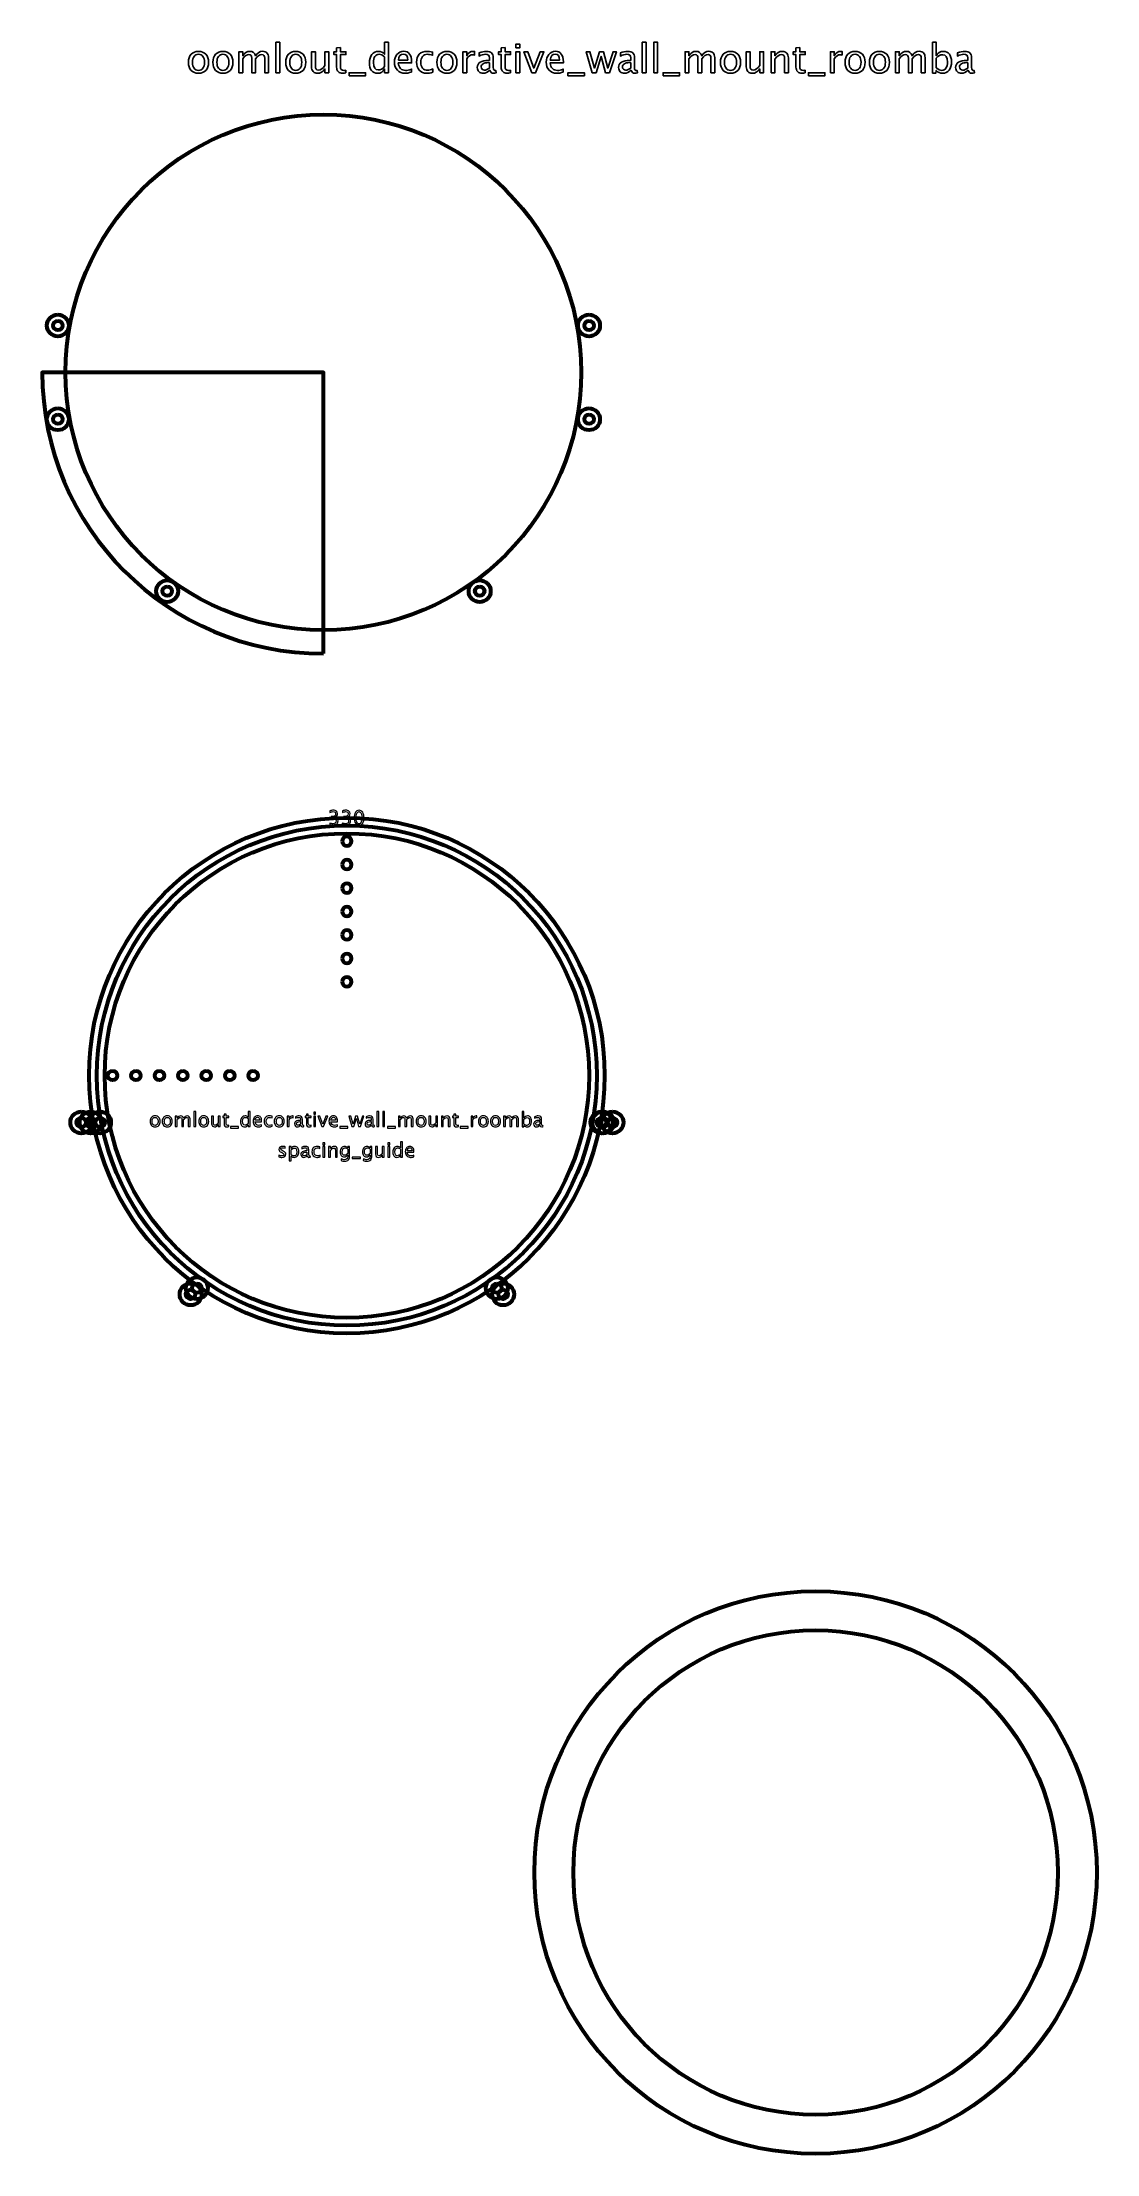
# Model space of a CAD drawing. Header units: centimetres. Extents: x -34 to 33, y -93 to 42.
import ezdxf

# ---------------------------------------------------------------- set-up
doc = ezdxf.new("R2010")
doc.units = ezdxf.units.CM
doc.header["$MEASUREMENT"] = 0
doc.layers.add('Layer 1', color=7, linetype='Continuous')

msp = doc.modelspace()

# ---------------------------------------------------------------- linework, layer by layer
at = {"layer": 'Layer 1', "color": 30, "lineweight": 53}
for centre, major_axis in [((-16.5, 21), (0, 16.5)), ((15, -75), (0, 18)), ((15, -75), (0, 15.5))]:
    msp.add_ellipse(centre, major_axis=major_axis, ratio=1, dxfattribs=at)
at = {"layer": 'Layer 1', "lineweight": 53}
for centre, major_axis in [((-33.5, 24), (0, 0.7)), ((0.5, 24), (0, 0.7)), ((-33.5, 24), (0, 0.3)), ((0.5, 24), (0, 0.3)), ((-33.5, 18), (0, 0.7)), ((-33.5, 18), (0, 0.3)), ((0.5, 18), (0, 0.7)), ((0.5, 18), (0, 0.3)), ((-26.5, 7), (0, 0.7)), ((-26.5, 7), (0, 0.3)), ((-6.5, 7), (0, 0.7)), ((-6.5, 7), (0, 0.3)), ((-30, -24), (0, 0.3)), ((-28.5, -24), (0, 0.3)), ((-27, -24), (0, 0.3)), ((-25.5, -24), (0, 0.3)), ((-24, -24), (0, 0.3)), ((-22.5, -24), (0, 0.3)), ((-21, -24), (0, 0.3)), ((-32, -27), (0, 0.3)), ((-31.4, -27), (0, 0.3)), ((-30.8, -27), (0, 0.3)), ((1.3, -27), (0, 0.3)), ((1.4, -27), (0, 0.3)), ((2, -27), (0, 0.3)), ((-25, -38), (0, 0.3)), ((-24.6, -37.6), (0, 0.3)), ((-24.6, -37.6), (0, 0.3)), ((-5.4, -37.6), (0, 0.3)), ((-5.4, -37.6), (0, 0.3)), ((-5, -38), (0, 0.3)), ((-5, -38), (0, 0.3))]:
    msp.add_ellipse(centre, major_axis=major_axis, ratio=1, dxfattribs=at)
at = {"layer": 'Layer 1', "color": 5, "lineweight": 53}
for centre, major_axis in [((-15, -24), (0, 16.5)), ((-15, -24), (0, 16)), ((-15, -24), (0, 15.5)), ((-32, -27), (0, 0.7)), ((-31.4, -27), (0, 0.7)), ((-30.8, -27), (0, 0.7)), ((1.3, -27), (0, 0.7)), ((1.4, -27), (0, 0.7)), ((2, -27), (0, 0.7)), ((-25, -38), (0, 0.7)), ((-24.6, -37.6), (0, 0.7)), ((-24.6, -37.6), (0, 0.7)), ((-5.4, -37.6), (0, 0.7)), ((-5.4, -37.6), (0, 0.7)), ((-5, -38), (0, 0.7)), ((-5, -38), (0, 0.7))]:
    msp.add_ellipse(centre, major_axis=major_axis, ratio=1, dxfattribs=at)
at = {"layer": 'Layer 1'}
for points, knots in [([(-19.54, 40.17044), (-19.54, 40.17044), (-19.54, 42.12878), (-19.54, 42.12878), (-19.54, 42.12878), (-19.54, 42.12878), (-19.29616, 42.12878), (-19.29616, 42.12878), (-19.29616, 42.12878), (-19.29616, 42.12878), (-19.29616, 40.17044), (-19.29616, 40.17044), (-19.29616, 40.17044), (-19.29616, 40.17044), (-19.54, 40.17044), (-19.54, 40.17044)], [0, 0, 0, 0, 0.2, 0.2, 0.2, 0.2, 0.4, 0.4, 0.4, 0.4, 0.6, 0.6, 0.6, 0.6, 1, 1, 1, 1]), ([(-12.58294, 40.17044), (-12.58294, 40.17044), (-12.58294, 40.42317), (-12.58294, 40.42317), (-12.58294, 40.42317), (-12.68242, 40.23436), (-12.83228, 40.13996), (-13.03252, 40.13996), (-13.03252, 40.13996), (-13.19508, 40.13996), (-13.32293, 40.1988), (-13.41606, 40.31691), (-13.41606, 40.31691), (-13.50919, 40.43502), (-13.55576, 40.59631), (-13.55576, 40.80078), (-13.55576, 40.80078), (-13.55576, 41.0243), (-13.50284, 41.20422), (-13.39743, 41.34053), (-13.39743, 41.34053), (-13.2916, 41.47642), (-13.15275, 41.54458), (-12.98045, 41.54458), (-12.98045, 41.54458), (-12.82085, 41.54458), (-12.68793, 41.48362), (-12.58294, 41.36128), (-12.58294, 41.36128), (-12.58294, 41.36128), (-12.58294, 42.12878), (-12.58294, 42.12878), (-12.58294, 42.12878), (-12.58294, 42.12878), (-12.3391, 42.12878), (-12.3391, 42.12878), (-12.3391, 42.12878), (-12.3391, 42.12878), (-12.3391, 40.17044), (-12.3391, 40.17044), (-12.3391, 40.17044), (-12.3391, 40.17044), (-12.58294, 40.17044), (-12.58294, 40.17044)], [0, 0, 0, 0, 0.083333333, 0.083333333, 0.083333333, 0.083333333, 0.166666667, 0.166666667, 0.166666667, 0.166666667, 0.25, 0.25, 0.25, 0.25, 0.333333333, 0.333333333, 0.333333333, 0.333333333, 0.416666667, 0.416666667, 0.416666667, 0.416666667, 0.5, 0.5, 0.5, 0.5, 0.583333333, 0.583333333, 0.583333333, 0.583333333, 0.666666667, 0.666666667, 0.666666667, 0.666666667, 0.75, 0.75, 0.75, 0.75, 0.833333333, 0.833333333, 0.833333333, 0.833333333, 1, 1, 1, 1]), ([(-4.18232, 41.76302), (-4.18232, 41.76302), (-4.18232, 42.00686), (-4.18232, 42.00686), (-4.18232, 42.00686), (-4.18232, 42.00686), (-3.93848, 42.00686), (-3.93848, 42.00686), (-3.93848, 42.00686), (-3.93848, 42.00686), (-3.93848, 41.76302), (-3.93848, 41.76302), (-3.93848, 41.76302), (-3.93848, 41.76302), (-4.18232, 41.76302), (-4.18232, 41.76302)], [0, 0, 0, 0, 0.2, 0.2, 0.2, 0.2, 0.4, 0.4, 0.4, 0.4, 0.6, 0.6, 0.6, 0.6, 1, 1, 1, 1]), ([(3.91096, 40.17044), (3.91096, 40.17044), (3.91096, 42.12878), (3.91096, 42.12878), (3.91096, 42.12878), (3.91096, 42.12878), (4.1548, 42.12878), (4.1548, 42.12878), (4.1548, 42.12878), (4.1548, 42.12878), (4.1548, 40.17044), (4.1548, 40.17044), (4.1548, 40.17044), (4.1548, 40.17044), (3.91096, 40.17044), (3.91096, 40.17044)], [0, 0, 0, 0, 0.2, 0.2, 0.2, 0.2, 0.4, 0.4, 0.4, 0.4, 0.6, 0.6, 0.6, 0.6, 1, 1, 1, 1]), ([(4.64502, 40.17044), (4.64502, 40.17044), (4.64502, 42.12878), (4.64502, 42.12878), (4.64502, 42.12878), (4.64502, 42.12878), (4.88886, 42.12878), (4.88886, 42.12878), (4.88886, 42.12878), (4.88886, 42.12878), (4.88886, 40.17044), (4.88886, 40.17044), (4.88886, 40.17044), (4.88886, 40.17044), (4.64502, 40.17044), (4.64502, 40.17044)], [0, 0, 0, 0, 0.2, 0.2, 0.2, 0.2, 0.4, 0.4, 0.4, 0.4, 0.6, 0.6, 0.6, 0.6, 1, 1, 1, 1]), ([(22.48555, 40.1552), (22.48555, 40.1552), (22.48555, 42.12878), (22.48555, 42.12878), (22.48555, 42.12878), (22.48555, 42.12878), (22.72939, 42.12878), (22.72939, 42.12878), (22.72939, 42.12878), (22.72939, 42.12878), (22.72939, 41.26222), (22.72939, 41.26222), (22.72939, 41.26222), (22.8293, 41.4506), (22.97958, 41.54458), (23.17982, 41.54458), (23.17982, 41.54458), (23.34195, 41.54458), (23.46938, 41.48574), (23.56251, 41.36763), (23.56251, 41.36763), (23.65564, 41.24952), (23.70221, 41.08823), (23.70221, 40.88376), (23.70221, 40.88376), (23.70221, 40.66108), (23.64929, 40.48117), (23.54388, 40.34485), (23.54388, 40.34485), (23.43847, 40.20812), (23.29962, 40.13996), (23.12775, 40.13996), (23.12775, 40.13996), (22.96815, 40.13996), (22.83522, 40.20092), (22.72939, 40.32326), (22.72939, 40.32326), (22.72939, 40.32326), (22.69976, 40.1552), (22.69976, 40.1552), (22.69976, 40.1552), (22.69976, 40.1552), (22.48555, 40.1552), (22.48555, 40.1552)], [0, 0, 0, 0, 0.083333333, 0.083333333, 0.083333333, 0.083333333, 0.166666667, 0.166666667, 0.166666667, 0.166666667, 0.25, 0.25, 0.25, 0.25, 0.333333333, 0.333333333, 0.333333333, 0.333333333, 0.416666667, 0.416666667, 0.416666667, 0.416666667, 0.5, 0.5, 0.5, 0.5, 0.583333333, 0.583333333, 0.583333333, 0.583333333, 0.666666667, 0.666666667, 0.666666667, 0.666666667, 0.75, 0.75, 0.75, 0.75, 0.833333333, 0.833333333, 0.833333333, 0.833333333, 1, 1, 1, 1]), ([(-24.49639, 40.13996), (-24.69409, 40.13996), (-24.85072, 40.20304), (-24.96587, 40.32919), (-24.96587, 40.32919), (-25.08144, 40.45534), (-25.13901, 40.62679), (-25.13901, 40.84312), (-25.13901, 40.84312), (-25.13901, 41.05902), (-25.08144, 41.23004), (-24.96587, 41.35577), (-24.96587, 41.35577), (-24.85072, 41.4815), (-24.69409, 41.54458), (-24.49639, 41.54458), (-24.49639, 41.54458), (-24.29869, 41.54458), (-24.14206, 41.4815), (-24.02691, 41.35577), (-24.02691, 41.35577), (-23.91134, 41.23004), (-23.85377, 41.05902), (-23.85377, 40.84312), (-23.85377, 40.84312), (-23.85377, 40.62679), (-23.91134, 40.45534), (-24.02691, 40.32919), (-24.02691, 40.32919), (-24.14206, 40.20304), (-24.29869, 40.13996), (-24.49639, 40.13996)], [0, 0, 0, 0, 0.111111111, 0.111111111, 0.111111111, 0.111111111, 0.222222222, 0.222222222, 0.222222222, 0.222222222, 0.333333333, 0.333333333, 0.333333333, 0.333333333, 0.444444444, 0.444444444, 0.444444444, 0.444444444, 0.555555556, 0.555555556, 0.555555556, 0.555555556, 0.666666667, 0.666666667, 0.666666667, 0.666666667, 0.777777778, 0.777777778, 0.777777778, 0.777777778, 1, 1, 1, 1]), ([(-24.49681, 40.32284), (-24.37616, 40.32284), (-24.28218, 40.36814), (-24.2153, 40.45915), (-24.2153, 40.45915), (-24.14883, 40.54975), (-24.11539, 40.67802), (-24.11539, 40.84312), (-24.11539, 40.84312), (-24.11539, 41.00779), (-24.14883, 41.13564), (-24.2153, 41.22623), (-24.2153, 41.22623), (-24.28218, 41.3164), (-24.37616, 41.3617), (-24.49681, 41.3617), (-24.49681, 41.3617), (-24.61789, 41.3617), (-24.71187, 41.3164), (-24.77791, 41.22623), (-24.77791, 41.22623), (-24.84437, 41.13564), (-24.87739, 41.00779), (-24.87739, 40.84312), (-24.87739, 40.84312), (-24.87739, 40.67802), (-24.84437, 40.54975), (-24.77791, 40.45915), (-24.77791, 40.45915), (-24.71187, 40.36814), (-24.61789, 40.32284), (-24.49681, 40.32284)], [0, 0, 0, 0, 0.111111111, 0.111111111, 0.111111111, 0.111111111, 0.222222222, 0.222222222, 0.222222222, 0.222222222, 0.333333333, 0.333333333, 0.333333333, 0.333333333, 0.444444444, 0.444444444, 0.444444444, 0.444444444, 0.555555556, 0.555555556, 0.555555556, 0.555555556, 0.666666667, 0.666666667, 0.666666667, 0.666666667, 0.777777778, 0.777777778, 0.777777778, 0.777777778, 1, 1, 1, 1]), ([(-22.93598, 40.13996), (-23.13368, 40.13996), (-23.29031, 40.20304), (-23.40546, 40.32919), (-23.40546, 40.32919), (-23.52103, 40.45534), (-23.5786, 40.62679), (-23.5786, 40.84312), (-23.5786, 40.84312), (-23.5786, 41.05902), (-23.52103, 41.23004), (-23.40546, 41.35577), (-23.40546, 41.35577), (-23.29031, 41.4815), (-23.13368, 41.54458), (-22.93598, 41.54458), (-22.93598, 41.54458), (-22.73828, 41.54458), (-22.58165, 41.4815), (-22.4665, 41.35577), (-22.4665, 41.35577), (-22.35093, 41.23004), (-22.29336, 41.05902), (-22.29336, 40.84312), (-22.29336, 40.84312), (-22.29336, 40.62679), (-22.35093, 40.45534), (-22.4665, 40.32919), (-22.4665, 40.32919), (-22.58165, 40.20304), (-22.73828, 40.13996), (-22.93598, 40.13996)], [0, 0, 0, 0, 0.111111111, 0.111111111, 0.111111111, 0.111111111, 0.222222222, 0.222222222, 0.222222222, 0.222222222, 0.333333333, 0.333333333, 0.333333333, 0.333333333, 0.444444444, 0.444444444, 0.444444444, 0.444444444, 0.555555556, 0.555555556, 0.555555556, 0.555555556, 0.666666667, 0.666666667, 0.666666667, 0.666666667, 0.777777778, 0.777777778, 0.777777778, 0.777777778, 1, 1, 1, 1]), ([(-22.9364, 40.32284), (-22.81575, 40.32284), (-22.72177, 40.36814), (-22.65489, 40.45915), (-22.65489, 40.45915), (-22.58842, 40.54975), (-22.55498, 40.67802), (-22.55498, 40.84312), (-22.55498, 40.84312), (-22.55498, 41.00779), (-22.58842, 41.13564), (-22.65489, 41.22623), (-22.65489, 41.22623), (-22.72177, 41.3164), (-22.81575, 41.3617), (-22.9364, 41.3617), (-22.9364, 41.3617), (-23.05748, 41.3617), (-23.15146, 41.3164), (-23.2175, 41.22623), (-23.2175, 41.22623), (-23.28396, 41.13564), (-23.31698, 41.00779), (-23.31698, 40.84312), (-23.31698, 40.84312), (-23.31698, 40.67802), (-23.28396, 40.54975), (-23.2175, 40.45915), (-23.2175, 40.45915), (-23.15146, 40.36814), (-23.05748, 40.32284), (-22.9364, 40.32284)], [0, 0, 0, 0, 0.111111111, 0.111111111, 0.111111111, 0.111111111, 0.222222222, 0.222222222, 0.222222222, 0.222222222, 0.333333333, 0.333333333, 0.333333333, 0.333333333, 0.444444444, 0.444444444, 0.444444444, 0.444444444, 0.555555556, 0.555555556, 0.555555556, 0.555555556, 0.666666667, 0.666666667, 0.666666667, 0.666666667, 0.777777778, 0.777777778, 0.777777778, 0.777777778, 1, 1, 1, 1]), ([(-21.91151, 40.17044), (-21.91151, 40.17044), (-21.91151, 41.51664), (-21.91151, 41.51664), (-21.91151, 41.51664), (-21.91151, 41.51664), (-21.66767, 41.51664), (-21.66767, 41.51664), (-21.66767, 41.51664), (-21.66767, 41.51664), (-21.66767, 41.26222), (-21.66767, 41.26222), (-21.66767, 41.26222), (-21.54871, 41.4506), (-21.39631, 41.54458), (-21.20962, 41.54458), (-21.20962, 41.54458), (-21.02971, 41.54458), (-20.90736, 41.4506), (-20.84217, 41.26222), (-20.84217, 41.26222), (-20.7266, 41.45229), (-20.57589, 41.54712), (-20.3909, 41.54712), (-20.3909, 41.54712), (-20.27279, 41.54712), (-20.18092, 41.51241), (-20.11531, 41.44256), (-20.11531, 41.44256), (-20.04969, 41.37271), (-20.01667, 41.27492), (-20.01667, 41.14919), (-20.01667, 41.14919), (-20.01667, 41.14919), (-20.01667, 40.17044), (-20.01667, 40.17044), (-20.01667, 40.17044), (-20.01667, 40.17044), (-20.26051, 40.17044), (-20.26051, 40.17044), (-20.26051, 40.17044), (-20.26051, 40.17044), (-20.26051, 41.10897), (-20.26051, 41.10897), (-20.26051, 41.10897), (-20.26051, 41.26222), (-20.32147, 41.33884), (-20.44339, 41.33884), (-20.44339, 41.33884), (-20.56997, 41.33884), (-20.70289, 41.24952), (-20.84217, 41.07045), (-20.84217, 41.07045), (-20.84217, 41.07045), (-20.84217, 40.17044), (-20.84217, 40.17044), (-20.84217, 40.17044), (-20.84217, 40.17044), (-21.08601, 40.17044), (-21.08601, 40.17044), (-21.08601, 40.17044), (-21.08601, 40.17044), (-21.08601, 41.10982), (-21.08601, 41.10982), (-21.08601, 41.10982), (-21.08601, 41.26433), (-21.14782, 41.34138), (-21.27185, 41.34138), (-21.27185, 41.34138), (-21.39504, 41.34138), (-21.52712, 41.25163), (-21.66767, 41.07172), (-21.66767, 41.07172), (-21.66767, 41.07172), (-21.66767, 40.17044), (-21.66767, 40.17044), (-21.66767, 40.17044), (-21.66767, 40.17044), (-21.91151, 40.17044), (-21.91151, 40.17044)], [0, 0, 0, 0, 0.047619048, 0.047619048, 0.047619048, 0.047619048, 0.095238095, 0.095238095, 0.095238095, 0.095238095, 0.142857143, 0.142857143, 0.142857143, 0.142857143, 0.19047619, 0.19047619, 0.19047619, 0.19047619, 0.238095238, 0.238095238, 0.238095238, 0.238095238, 0.285714286, 0.285714286, 0.285714286, 0.285714286, 0.333333333, 0.333333333, 0.333333333, 0.333333333, 0.380952381, 0.380952381, 0.380952381, 0.380952381, 0.428571429, 0.428571429, 0.428571429, 0.428571429, 0.476190476, 0.476190476, 0.476190476, 0.476190476, 0.523809524, 0.523809524, 0.523809524, 0.523809524, 0.571428571, 0.571428571, 0.571428571, 0.571428571, 0.619047619, 0.619047619, 0.619047619, 0.619047619, 0.666666667, 0.666666667, 0.666666667, 0.666666667, 0.714285714, 0.714285714, 0.714285714, 0.714285714, 0.761904762, 0.761904762, 0.761904762, 0.761904762, 0.80952381, 0.80952381, 0.80952381, 0.80952381, 0.857142857, 0.857142857, 0.857142857, 0.857142857, 0.904761905, 0.904761905, 0.904761905, 0.904761905, 1, 1, 1, 1]), ([(-18.27, 40.13996), (-18.4677, 40.13996), (-18.62433, 40.20304), (-18.73948, 40.32919), (-18.73948, 40.32919), (-18.85505, 40.45534), (-18.91262, 40.62679), (-18.91262, 40.84312), (-18.91262, 40.84312), (-18.91262, 41.05902), (-18.85505, 41.23004), (-18.73948, 41.35577), (-18.73948, 41.35577), (-18.62433, 41.4815), (-18.4677, 41.54458), (-18.27, 41.54458), (-18.27, 41.54458), (-18.0723, 41.54458), (-17.91567, 41.4815), (-17.80052, 41.35577), (-17.80052, 41.35577), (-17.68495, 41.23004), (-17.62738, 41.05902), (-17.62738, 40.84312), (-17.62738, 40.84312), (-17.62738, 40.62679), (-17.68495, 40.45534), (-17.80052, 40.32919), (-17.80052, 40.32919), (-17.91567, 40.20304), (-18.0723, 40.13996), (-18.27, 40.13996)], [0, 0, 0, 0, 0.111111111, 0.111111111, 0.111111111, 0.111111111, 0.222222222, 0.222222222, 0.222222222, 0.222222222, 0.333333333, 0.333333333, 0.333333333, 0.333333333, 0.444444444, 0.444444444, 0.444444444, 0.444444444, 0.555555556, 0.555555556, 0.555555556, 0.555555556, 0.666666667, 0.666666667, 0.666666667, 0.666666667, 0.777777778, 0.777777778, 0.777777778, 0.777777778, 1, 1, 1, 1]), ([(-18.27042, 40.32284), (-18.14977, 40.32284), (-18.05579, 40.36814), (-17.98891, 40.45915), (-17.98891, 40.45915), (-17.92244, 40.54975), (-17.889, 40.67802), (-17.889, 40.84312), (-17.889, 40.84312), (-17.889, 41.00779), (-17.92244, 41.13564), (-17.98891, 41.22623), (-17.98891, 41.22623), (-18.05579, 41.3164), (-18.14977, 41.3617), (-18.27042, 41.3617), (-18.27042, 41.3617), (-18.3915, 41.3617), (-18.48548, 41.3164), (-18.55152, 41.22623), (-18.55152, 41.22623), (-18.61798, 41.13564), (-18.651, 41.00779), (-18.651, 40.84312), (-18.651, 40.84312), (-18.651, 40.67802), (-18.61798, 40.54975), (-18.55152, 40.45915), (-18.55152, 40.45915), (-18.48548, 40.36814), (-18.3915, 40.32284), (-18.27042, 40.32284)], [0, 0, 0, 0, 0.111111111, 0.111111111, 0.111111111, 0.111111111, 0.222222222, 0.222222222, 0.222222222, 0.222222222, 0.333333333, 0.333333333, 0.333333333, 0.333333333, 0.444444444, 0.444444444, 0.444444444, 0.444444444, 0.555555556, 0.555555556, 0.555555556, 0.555555556, 0.666666667, 0.666666667, 0.666666667, 0.666666667, 0.777777778, 0.777777778, 0.777777778, 0.777777778, 1, 1, 1, 1]), ([(-16.40225, 40.17044), (-16.40225, 40.17044), (-16.40225, 40.42359), (-16.40225, 40.42359), (-16.40225, 40.42359), (-16.53221, 40.23436), (-16.69012, 40.13996), (-16.87554, 40.13996), (-16.87554, 40.13996), (-16.99322, 40.13996), (-17.08678, 40.17679), (-17.15621, 40.25087), (-17.15621, 40.25087), (-17.22606, 40.32496), (-17.26077, 40.42444), (-17.26077, 40.55017), (-17.26077, 40.55017), (-17.26077, 40.55017), (-17.26077, 41.51664), (-17.26077, 41.51664), (-17.26077, 41.51664), (-17.26077, 41.51664), (-17.01693, 41.51664), (-17.01693, 41.51664), (-17.01693, 41.51664), (-17.01693, 41.51664), (-17.01693, 40.62976), (-17.01693, 40.62976), (-17.01693, 40.62976), (-17.01693, 40.52858), (-17.00211, 40.45704), (-16.9729, 40.4147), (-16.9729, 40.4147), (-16.94327, 40.37195), (-16.89416, 40.35078), (-16.82516, 40.35078), (-16.82516, 40.35078), (-16.67615, 40.35078), (-16.53475, 40.44857), (-16.40225, 40.64457), (-16.40225, 40.64457), (-16.40225, 40.64457), (-16.40225, 41.51664), (-16.40225, 41.51664), (-16.40225, 41.51664), (-16.40225, 41.51664), (-16.15841, 41.51664), (-16.15841, 41.51664), (-16.15841, 41.51664), (-16.15841, 41.51664), (-16.15841, 40.17044), (-16.15841, 40.17044), (-16.15841, 40.17044), (-16.15841, 40.17044), (-16.40225, 40.17044), (-16.40225, 40.17044)], [0, 0, 0, 0, 0.066666667, 0.066666667, 0.066666667, 0.066666667, 0.133333333, 0.133333333, 0.133333333, 0.133333333, 0.2, 0.2, 0.2, 0.2, 0.266666667, 0.266666667, 0.266666667, 0.266666667, 0.333333333, 0.333333333, 0.333333333, 0.333333333, 0.4, 0.4, 0.4, 0.4, 0.466666667, 0.466666667, 0.466666667, 0.466666667, 0.533333333, 0.533333333, 0.533333333, 0.533333333, 0.6, 0.6, 0.6, 0.6, 0.666666667, 0.666666667, 0.666666667, 0.666666667, 0.733333333, 0.733333333, 0.733333333, 0.733333333, 0.8, 0.8, 0.8, 0.8, 0.866666667, 0.866666667, 0.866666667, 0.866666667, 1, 1, 1, 1]), ([(-15.06706, 40.17086), (-15.14241, 40.15012), (-15.20803, 40.13996), (-15.26349, 40.13996), (-15.26349, 40.13996), (-15.38795, 40.13996), (-15.48489, 40.17552), (-15.55432, 40.24664), (-15.55432, 40.24664), (-15.62417, 40.31776), (-15.65888, 40.4164), (-15.65888, 40.54297), (-15.65888, 40.54297), (-15.65888, 40.54297), (-15.65888, 41.33376), (-15.65888, 41.33376), (-15.65888, 41.33376), (-15.65888, 41.33376), (-15.82737, 41.33376), (-15.82737, 41.33376), (-15.82737, 41.33376), (-15.82737, 41.33376), (-15.82737, 41.51664), (-15.82737, 41.51664), (-15.82737, 41.51664), (-15.82737, 41.51664), (-15.65888, 41.51664), (-15.65888, 41.51664), (-15.65888, 41.51664), (-15.65888, 41.51664), (-15.65888, 41.76006), (-15.65888, 41.76006), (-15.65888, 41.76006), (-15.65888, 41.76006), (-15.41504, 41.78334), (-15.41504, 41.78334), (-15.41504, 41.78334), (-15.41504, 41.78334), (-15.41504, 41.51664), (-15.41504, 41.51664), (-15.41504, 41.51664), (-15.41504, 41.51664), (-15.06198, 41.51664), (-15.06198, 41.51664), (-15.06198, 41.51664), (-15.06198, 41.51664), (-15.06198, 41.33376), (-15.06198, 41.33376), (-15.06198, 41.33376), (-15.06198, 41.33376), (-15.41504, 41.33376), (-15.41504, 41.33376), (-15.41504, 41.33376), (-15.41504, 41.33376), (-15.41504, 40.587), (-15.41504, 40.587), (-15.41504, 40.587), (-15.41504, 40.41089), (-15.33842, 40.32284), (-15.18559, 40.32284), (-15.18559, 40.32284), (-15.153, 40.32284), (-15.11363, 40.32834), (-15.06706, 40.33893), (-15.06706, 40.33893), (-15.06706, 40.33893), (-15.06706, 40.17086), (-15.06706, 40.17086)], [0, 0, 0, 0, 0.055555556, 0.055555556, 0.055555556, 0.055555556, 0.111111111, 0.111111111, 0.111111111, 0.111111111, 0.166666667, 0.166666667, 0.166666667, 0.166666667, 0.222222222, 0.222222222, 0.222222222, 0.222222222, 0.277777778, 0.277777778, 0.277777778, 0.277777778, 0.333333333, 0.333333333, 0.333333333, 0.333333333, 0.388888889, 0.388888889, 0.388888889, 0.388888889, 0.444444444, 0.444444444, 0.444444444, 0.444444444, 0.5, 0.5, 0.5, 0.5, 0.555555556, 0.555555556, 0.555555556, 0.555555556, 0.611111111, 0.611111111, 0.611111111, 0.611111111, 0.666666667, 0.666666667, 0.666666667, 0.666666667, 0.722222222, 0.722222222, 0.722222222, 0.722222222, 0.777777778, 0.777777778, 0.777777778, 0.777777778, 0.833333333, 0.833333333, 0.833333333, 0.833333333, 0.888888889, 0.888888889, 0.888888889, 0.888888889, 1, 1, 1, 1]), ([(-12.58294, 41.19448), (-12.70952, 41.30582), (-12.82932, 41.3617), (-12.94277, 41.3617), (-12.94277, 41.3617), (-13.05453, 41.3617), (-13.14089, 41.31513), (-13.20228, 41.22158), (-13.20228, 41.22158), (-13.26366, 41.12844), (-13.29414, 40.99636), (-13.29414, 40.82534), (-13.29414, 40.82534), (-13.29414, 40.5108), (-13.19, 40.35332), (-12.9813, 40.35332), (-12.9813, 40.35332), (-12.84583, 40.35332), (-12.7129, 40.4274), (-12.58294, 40.57515), (-12.58294, 40.57515), (-12.58294, 40.57515), (-12.58294, 41.19448), (-12.58294, 41.19448)], [0, 0, 0, 0, 0.142857143, 0.142857143, 0.142857143, 0.142857143, 0.285714286, 0.285714286, 0.285714286, 0.285714286, 0.428571429, 0.428571429, 0.428571429, 0.428571429, 0.571428571, 0.571428571, 0.571428571, 0.571428571, 0.714285714, 0.714285714, 0.714285714, 0.714285714, 1, 1, 1, 1]), ([(-10.86251, 40.21362), (-11.02634, 40.16451), (-11.16646, 40.13996), (-11.2833, 40.13996), (-11.2833, 40.13996), (-11.48269, 40.13996), (-11.64483, 40.206), (-11.76971, 40.33766), (-11.76971, 40.33766), (-11.8946, 40.46931), (-11.95725, 40.63992), (-11.95725, 40.84989), (-11.95725, 40.84989), (-11.95725, 41.05351), (-11.90222, 41.22073), (-11.79173, 41.35154), (-11.79173, 41.35154), (-11.68124, 41.48193), (-11.53984, 41.54712), (-11.36755, 41.54712), (-11.36755, 41.54712), (-11.20456, 41.54712), (-11.07841, 41.48912), (-10.98951, 41.37313), (-10.98951, 41.37313), (-10.90061, 41.25714), (-10.85616, 41.09288), (-10.85616, 40.87995), (-10.85616, 40.87995), (-10.85616, 40.87995), (-10.85743, 40.80544), (-10.85743, 40.80544), (-10.85743, 40.80544), (-10.85743, 40.80544), (-11.70833, 40.80544), (-11.70833, 40.80544), (-11.70833, 40.80544), (-11.67277, 40.48371), (-11.51571, 40.32284), (-11.23758, 40.32284), (-11.23758, 40.32284), (-11.13556, 40.32284), (-11.01068, 40.35163), (-10.86251, 40.4092), (-10.86251, 40.4092), (-10.86251, 40.4092), (-10.86251, 40.21362), (-10.86251, 40.21362)], [0, 0, 0, 0, 0.076923077, 0.076923077, 0.076923077, 0.076923077, 0.153846154, 0.153846154, 0.153846154, 0.153846154, 0.230769231, 0.230769231, 0.230769231, 0.230769231, 0.307692308, 0.307692308, 0.307692308, 0.307692308, 0.384615385, 0.384615385, 0.384615385, 0.384615385, 0.461538462, 0.461538462, 0.461538462, 0.461538462, 0.538461538, 0.538461538, 0.538461538, 0.538461538, 0.615384615, 0.615384615, 0.615384615, 0.615384615, 0.692307692, 0.692307692, 0.692307692, 0.692307692, 0.769230769, 0.769230769, 0.769230769, 0.769230769, 0.846153846, 0.846153846, 0.846153846, 0.846153846, 1, 1, 1, 1]), ([(-11.69563, 40.98832), (-11.69563, 40.98832), (-11.10127, 40.98832), (-11.10127, 40.98832), (-11.10127, 40.98832), (-11.10127, 41.23893), (-11.19483, 41.36424), (-11.38152, 41.36424), (-11.38152, 41.36424), (-11.56948, 41.36424), (-11.67404, 41.23893), (-11.69563, 40.98832)], [0, 0, 0, 0, 0.25, 0.25, 0.25, 0.25, 0.5, 0.5, 0.5, 0.5, 1, 1, 1, 1]), ([(-9.50065, 40.21108), (-9.65855, 40.16367), (-9.79487, 40.13996), (-9.90959, 40.13996), (-9.90959, 40.13996), (-10.09162, 40.13996), (-10.24233, 40.20727), (-10.36213, 40.34147), (-10.36213, 40.34147), (-10.48194, 40.47609), (-10.54205, 40.64584), (-10.54205, 40.85031), (-10.54205, 40.85031), (-10.54205, 41.06875), (-10.48278, 41.23936), (-10.36425, 41.36128), (-10.36425, 41.36128), (-10.24572, 41.48362), (-10.08019, 41.54458), (-9.86768, 41.54458), (-9.86768, 41.54458), (-9.76312, 41.54458), (-9.64543, 41.53019), (-9.51589, 41.5014), (-9.51589, 41.5014), (-9.51589, 41.5014), (-9.51589, 41.29566), (-9.51589, 41.29566), (-9.51589, 41.29566), (-9.65347, 41.3363), (-9.76566, 41.35662), (-9.85202, 41.35662), (-9.85202, 41.35662), (-9.97732, 41.35662), (-10.07765, 41.30963), (-10.15258, 41.21607), (-10.15258, 41.21607), (-10.22751, 41.12252), (-10.26519, 40.99763), (-10.26519, 40.84185), (-10.26519, 40.84185), (-10.26519, 40.69072), (-10.22624, 40.5688), (-10.14877, 40.47524), (-10.14877, 40.47524), (-10.0713, 40.38211), (-9.97013, 40.33554), (-9.8444, 40.33554), (-9.8444, 40.33554), (-9.73306, 40.33554), (-9.61876, 40.36433), (-9.50065, 40.4219), (-9.50065, 40.4219), (-9.50065, 40.4219), (-9.50065, 40.21108), (-9.50065, 40.21108)], [0, 0, 0, 0, 0.066666667, 0.066666667, 0.066666667, 0.066666667, 0.133333333, 0.133333333, 0.133333333, 0.133333333, 0.2, 0.2, 0.2, 0.2, 0.266666667, 0.266666667, 0.266666667, 0.266666667, 0.333333333, 0.333333333, 0.333333333, 0.333333333, 0.4, 0.4, 0.4, 0.4, 0.466666667, 0.466666667, 0.466666667, 0.466666667, 0.533333333, 0.533333333, 0.533333333, 0.533333333, 0.6, 0.6, 0.6, 0.6, 0.666666667, 0.666666667, 0.666666667, 0.666666667, 0.733333333, 0.733333333, 0.733333333, 0.733333333, 0.8, 0.8, 0.8, 0.8, 0.866666667, 0.866666667, 0.866666667, 0.866666667, 1, 1, 1, 1]), ([(-8.59853, 40.13996), (-8.79623, 40.13996), (-8.95286, 40.20304), (-9.06801, 40.32919), (-9.06801, 40.32919), (-9.18358, 40.45534), (-9.24115, 40.62679), (-9.24115, 40.84312), (-9.24115, 40.84312), (-9.24115, 41.05902), (-9.18358, 41.23004), (-9.06801, 41.35577), (-9.06801, 41.35577), (-8.95286, 41.4815), (-8.79623, 41.54458), (-8.59853, 41.54458), (-8.59853, 41.54458), (-8.40083, 41.54458), (-8.2442, 41.4815), (-8.12905, 41.35577), (-8.12905, 41.35577), (-8.01348, 41.23004), (-7.95591, 41.05902), (-7.95591, 40.84312), (-7.95591, 40.84312), (-7.95591, 40.62679), (-8.01348, 40.45534), (-8.12905, 40.32919), (-8.12905, 40.32919), (-8.2442, 40.20304), (-8.40083, 40.13996), (-8.59853, 40.13996)], [0, 0, 0, 0, 0.111111111, 0.111111111, 0.111111111, 0.111111111, 0.222222222, 0.222222222, 0.222222222, 0.222222222, 0.333333333, 0.333333333, 0.333333333, 0.333333333, 0.444444444, 0.444444444, 0.444444444, 0.444444444, 0.555555556, 0.555555556, 0.555555556, 0.555555556, 0.666666667, 0.666666667, 0.666666667, 0.666666667, 0.777777778, 0.777777778, 0.777777778, 0.777777778, 1, 1, 1, 1]), ([(-8.59895, 40.32284), (-8.4783, 40.32284), (-8.38432, 40.36814), (-8.31744, 40.45915), (-8.31744, 40.45915), (-8.25097, 40.54975), (-8.21753, 40.67802), (-8.21753, 40.84312), (-8.21753, 40.84312), (-8.21753, 41.00779), (-8.25097, 41.13564), (-8.31744, 41.22623), (-8.31744, 41.22623), (-8.38432, 41.3164), (-8.4783, 41.3617), (-8.59895, 41.3617), (-8.59895, 41.3617), (-8.72003, 41.3617), (-8.81401, 41.3164), (-8.88005, 41.22623), (-8.88005, 41.22623), (-8.94651, 41.13564), (-8.97953, 41.00779), (-8.97953, 40.84312), (-8.97953, 40.84312), (-8.97953, 40.67802), (-8.94651, 40.54975), (-8.88005, 40.45915), (-8.88005, 40.45915), (-8.81401, 40.36814), (-8.72003, 40.32284), (-8.59895, 40.32284)], [0, 0, 0, 0, 0.111111111, 0.111111111, 0.111111111, 0.111111111, 0.222222222, 0.222222222, 0.222222222, 0.222222222, 0.333333333, 0.333333333, 0.333333333, 0.333333333, 0.444444444, 0.444444444, 0.444444444, 0.444444444, 0.555555556, 0.555555556, 0.555555556, 0.555555556, 0.666666667, 0.666666667, 0.666666667, 0.666666667, 0.777777778, 0.777777778, 0.777777778, 0.777777778, 1, 1, 1, 1]), ([(-7.57406, 40.17044), (-7.57406, 40.17044), (-7.57406, 41.51664), (-7.57406, 41.51664), (-7.57406, 41.51664), (-7.57406, 41.51664), (-7.33022, 41.51664), (-7.33022, 41.51664), (-7.33022, 41.51664), (-7.33022, 41.51664), (-7.33022, 41.26222), (-7.33022, 41.26222), (-7.33022, 41.26222), (-7.23328, 41.4506), (-7.09273, 41.54458), (-6.90816, 41.54458), (-6.90816, 41.54458), (-6.88318, 41.54458), (-6.85693, 41.54246), (-6.82984, 41.53823), (-6.82984, 41.53823), (-6.82984, 41.53823), (-6.82984, 41.31005), (-6.82984, 41.31005), (-6.82984, 41.31005), (-6.87217, 41.32402), (-6.90943, 41.33122), (-6.9416, 41.33122), (-6.9416, 41.33122), (-7.09654, 41.33122), (-7.22608, 41.23978), (-7.33022, 41.05648), (-7.33022, 41.05648), (-7.33022, 41.05648), (-7.33022, 40.17044), (-7.33022, 40.17044), (-7.33022, 40.17044), (-7.33022, 40.17044), (-7.57406, 40.17044), (-7.57406, 40.17044)], [0, 0, 0, 0, 0.090909091, 0.090909091, 0.090909091, 0.090909091, 0.181818182, 0.181818182, 0.181818182, 0.181818182, 0.272727273, 0.272727273, 0.272727273, 0.272727273, 0.363636364, 0.363636364, 0.363636364, 0.363636364, 0.454545455, 0.454545455, 0.454545455, 0.454545455, 0.545454545, 0.545454545, 0.545454545, 0.545454545, 0.636363636, 0.636363636, 0.636363636, 0.636363636, 0.727272727, 0.727272727, 0.727272727, 0.727272727, 0.818181818, 0.818181818, 0.818181818, 0.818181818, 1, 1, 1, 1]), ([(-5.84094, 40.34189), (-5.98741, 40.20727), (-6.12838, 40.13996), (-6.26385, 40.13996), (-6.26385, 40.13996), (-6.37518, 40.13996), (-6.46789, 40.17467), (-6.54113, 40.24452), (-6.54113, 40.24452), (-6.61479, 40.31437), (-6.65162, 40.40243), (-6.65162, 40.50868), (-6.65162, 40.50868), (-6.65162, 40.65558), (-6.58981, 40.76861), (-6.4662, 40.84735), (-6.4662, 40.84735), (-6.34259, 40.92609), (-6.16521, 40.96546), (-5.93407, 40.96546), (-5.93407, 40.96546), (-5.93407, 40.96546), (-5.87692, 40.96546), (-5.87692, 40.96546), (-5.87692, 40.96546), (-5.87692, 40.96546), (-5.87692, 41.1276), (-5.87692, 41.1276), (-5.87692, 41.1276), (-5.87692, 41.28381), (-5.9582, 41.3617), (-6.12118, 41.3617), (-6.12118, 41.3617), (-6.24734, 41.3617), (-6.38534, 41.32191), (-6.53478, 41.24232), (-6.53478, 41.24232), (-6.53478, 41.24232), (-6.53478, 41.44298), (-6.53478, 41.44298), (-6.53478, 41.44298), (-6.37053, 41.51071), (-6.21559, 41.54458), (-6.07038, 41.54458), (-6.07038, 41.54458), (-5.92095, 41.54458), (-5.81046, 41.51071), (-5.73976, 41.44256), (-5.73976, 41.44256), (-5.66864, 41.3744), (-5.63308, 41.26941), (-5.63308, 41.1276), (-5.63308, 41.1276), (-5.63308, 41.1276), (-5.63308, 40.51927), (-5.63308, 40.51927), (-5.63308, 40.51927), (-5.63308, 40.37999), (-5.59032, 40.31014), (-5.50439, 40.31014), (-5.50439, 40.31014), (-5.4938, 40.31014), (-5.47814, 40.31183), (-5.4574, 40.31522), (-5.4574, 40.31522), (-5.4574, 40.31522), (-5.44004, 40.17975), (-5.44004, 40.17975), (-5.44004, 40.17975), (-5.4955, 40.15308), (-5.55646, 40.13996), (-5.62334, 40.13996), (-5.62334, 40.13996), (-5.73722, 40.13996), (-5.80961, 40.20727), (-5.84094, 40.34189)], [0, 0, 0, 0, 0.05, 0.05, 0.05, 0.05, 0.1, 0.1, 0.1, 0.1, 0.15, 0.15, 0.15, 0.15, 0.2, 0.2, 0.2, 0.2, 0.25, 0.25, 0.25, 0.25, 0.3, 0.3, 0.3, 0.3, 0.35, 0.35, 0.35, 0.35, 0.4, 0.4, 0.4, 0.4, 0.45, 0.45, 0.45, 0.45, 0.5, 0.5, 0.5, 0.5, 0.55, 0.55, 0.55, 0.55, 0.6, 0.6, 0.6, 0.6, 0.65, 0.65, 0.65, 0.65, 0.7, 0.7, 0.7, 0.7, 0.75, 0.75, 0.75, 0.75, 0.8, 0.8, 0.8, 0.8, 0.85, 0.85, 0.85, 0.85, 0.9, 0.9, 0.9, 0.9, 1, 1, 1, 1]), ([(-5.87692, 40.47482), (-5.87692, 40.47482), (-5.87692, 40.82068), (-5.87692, 40.82068), (-5.87692, 40.82068), (-5.87692, 40.82068), (-5.95524, 40.82322), (-5.95524, 40.82322), (-5.95524, 40.82322), (-6.0907, 40.82322), (-6.19992, 40.79824), (-6.28332, 40.74829), (-6.28332, 40.74829), (-6.36629, 40.69791), (-6.40778, 40.63145), (-6.40778, 40.54848), (-6.40778, 40.54848), (-6.40778, 40.49048), (-6.38704, 40.44137), (-6.34597, 40.40116), (-6.34597, 40.40116), (-6.30449, 40.36094), (-6.25411, 40.34062), (-6.19442, 40.34062), (-6.19442, 40.34062), (-6.09282, 40.34062), (-5.98699, 40.38549), (-5.87692, 40.47482)], [0, 0, 0, 0, 0.125, 0.125, 0.125, 0.125, 0.25, 0.25, 0.25, 0.25, 0.375, 0.375, 0.375, 0.375, 0.5, 0.5, 0.5, 0.5, 0.625, 0.625, 0.625, 0.625, 0.75, 0.75, 0.75, 0.75, 1, 1, 1, 1]), ([(-4.5303, 40.17086), (-4.60565, 40.15012), (-4.67127, 40.13996), (-4.72673, 40.13996), (-4.72673, 40.13996), (-4.85119, 40.13996), (-4.94813, 40.17552), (-5.01756, 40.24664), (-5.01756, 40.24664), (-5.08741, 40.31776), (-5.12212, 40.4164), (-5.12212, 40.54297), (-5.12212, 40.54297), (-5.12212, 40.54297), (-5.12212, 41.33376), (-5.12212, 41.33376), (-5.12212, 41.33376), (-5.12212, 41.33376), (-5.29061, 41.33376), (-5.29061, 41.33376), (-5.29061, 41.33376), (-5.29061, 41.33376), (-5.29061, 41.51664), (-5.29061, 41.51664), (-5.29061, 41.51664), (-5.29061, 41.51664), (-5.12212, 41.51664), (-5.12212, 41.51664), (-5.12212, 41.51664), (-5.12212, 41.51664), (-5.12212, 41.76006), (-5.12212, 41.76006), (-5.12212, 41.76006), (-5.12212, 41.76006), (-4.87828, 41.78334), (-4.87828, 41.78334), (-4.87828, 41.78334), (-4.87828, 41.78334), (-4.87828, 41.51664), (-4.87828, 41.51664), (-4.87828, 41.51664), (-4.87828, 41.51664), (-4.52522, 41.51664), (-4.52522, 41.51664), (-4.52522, 41.51664), (-4.52522, 41.51664), (-4.52522, 41.33376), (-4.52522, 41.33376), (-4.52522, 41.33376), (-4.52522, 41.33376), (-4.87828, 41.33376), (-4.87828, 41.33376), (-4.87828, 41.33376), (-4.87828, 41.33376), (-4.87828, 40.587), (-4.87828, 40.587), (-4.87828, 40.587), (-4.87828, 40.41089), (-4.80166, 40.32284), (-4.64883, 40.32284), (-4.64883, 40.32284), (-4.61624, 40.32284), (-4.57687, 40.32834), (-4.5303, 40.33893), (-4.5303, 40.33893), (-4.5303, 40.33893), (-4.5303, 40.17086), (-4.5303, 40.17086)], [0, 0, 0, 0, 0.055555556, 0.055555556, 0.055555556, 0.055555556, 0.111111111, 0.111111111, 0.111111111, 0.111111111, 0.166666667, 0.166666667, 0.166666667, 0.166666667, 0.222222222, 0.222222222, 0.222222222, 0.222222222, 0.277777778, 0.277777778, 0.277777778, 0.277777778, 0.333333333, 0.333333333, 0.333333333, 0.333333333, 0.388888889, 0.388888889, 0.388888889, 0.388888889, 0.444444444, 0.444444444, 0.444444444, 0.444444444, 0.5, 0.5, 0.5, 0.5, 0.555555556, 0.555555556, 0.555555556, 0.555555556, 0.611111111, 0.611111111, 0.611111111, 0.611111111, 0.666666667, 0.666666667, 0.666666667, 0.666666667, 0.722222222, 0.722222222, 0.722222222, 0.722222222, 0.777777778, 0.777777778, 0.777777778, 0.777777778, 0.833333333, 0.833333333, 0.833333333, 0.833333333, 0.888888889, 0.888888889, 0.888888889, 0.888888889, 1, 1, 1, 1]), ([(-4.18232, 40.17044), (-4.18232, 40.17044), (-4.18232, 41.51664), (-4.18232, 41.51664), (-4.18232, 41.51664), (-4.18232, 41.51664), (-3.93848, 41.51664), (-3.93848, 41.51664), (-3.93848, 41.51664), (-3.93848, 41.51664), (-3.93848, 40.17044), (-3.93848, 40.17044), (-3.93848, 40.17044), (-3.93848, 40.17044), (-4.18232, 40.17044), (-4.18232, 40.17044)], [0, 0, 0, 0, 0.2, 0.2, 0.2, 0.2, 0.4, 0.4, 0.4, 0.4, 0.6, 0.6, 0.6, 0.6, 1, 1, 1, 1]), ([(-3.16801, 40.17044), (-3.16801, 40.17044), (-3.66924, 41.51664), (-3.66924, 41.51664), (-3.66924, 41.51664), (-3.66924, 41.51664), (-3.4254, 41.51664), (-3.4254, 41.51664), (-3.4254, 41.51664), (-3.4254, 41.51664), (-3.03466, 40.47058), (-3.03466, 40.47058), (-3.03466, 40.47058), (-3.03466, 40.47058), (-2.62107, 41.51664), (-2.62107, 41.51664), (-2.62107, 41.51664), (-2.62107, 41.51664), (-2.39162, 41.51664), (-2.39162, 41.51664), (-2.39162, 41.51664), (-2.39162, 41.51664), (-2.92375, 40.17044), (-2.92375, 40.17044), (-2.92375, 40.17044), (-2.92375, 40.17044), (-3.16801, 40.17044), (-3.16801, 40.17044)], [0, 0, 0, 0, 0.125, 0.125, 0.125, 0.125, 0.25, 0.25, 0.25, 0.25, 0.375, 0.375, 0.375, 0.375, 0.5, 0.5, 0.5, 0.5, 0.625, 0.625, 0.625, 0.625, 0.75, 0.75, 0.75, 0.75, 1, 1, 1, 1]), ([(-1.14575, 40.21362), (-1.30958, 40.16451), (-1.4497, 40.13996), (-1.56654, 40.13996), (-1.56654, 40.13996), (-1.76593, 40.13996), (-1.92807, 40.206), (-2.05295, 40.33766), (-2.05295, 40.33766), (-2.17784, 40.46931), (-2.24049, 40.63992), (-2.24049, 40.84989), (-2.24049, 40.84989), (-2.24049, 41.05351), (-2.18546, 41.22073), (-2.07497, 41.35154), (-2.07497, 41.35154), (-1.96448, 41.48193), (-1.82308, 41.54712), (-1.65079, 41.54712), (-1.65079, 41.54712), (-1.4878, 41.54712), (-1.36165, 41.48912), (-1.27275, 41.37313), (-1.27275, 41.37313), (-1.18385, 41.25714), (-1.1394, 41.09288), (-1.1394, 40.87995), (-1.1394, 40.87995), (-1.1394, 40.87995), (-1.14067, 40.80544), (-1.14067, 40.80544), (-1.14067, 40.80544), (-1.14067, 40.80544), (-1.99157, 40.80544), (-1.99157, 40.80544), (-1.99157, 40.80544), (-1.95601, 40.48371), (-1.79895, 40.32284), (-1.52082, 40.32284), (-1.52082, 40.32284), (-1.4188, 40.32284), (-1.29392, 40.35163), (-1.14575, 40.4092), (-1.14575, 40.4092), (-1.14575, 40.4092), (-1.14575, 40.21362), (-1.14575, 40.21362)], [0, 0, 0, 0, 0.076923077, 0.076923077, 0.076923077, 0.076923077, 0.153846154, 0.153846154, 0.153846154, 0.153846154, 0.230769231, 0.230769231, 0.230769231, 0.230769231, 0.307692308, 0.307692308, 0.307692308, 0.307692308, 0.384615385, 0.384615385, 0.384615385, 0.384615385, 0.461538462, 0.461538462, 0.461538462, 0.461538462, 0.538461538, 0.538461538, 0.538461538, 0.538461538, 0.615384615, 0.615384615, 0.615384615, 0.615384615, 0.692307692, 0.692307692, 0.692307692, 0.692307692, 0.769230769, 0.769230769, 0.769230769, 0.769230769, 0.846153846, 0.846153846, 0.846153846, 0.846153846, 1, 1, 1, 1]), ([(-1.97887, 40.98832), (-1.97887, 40.98832), (-1.38451, 40.98832), (-1.38451, 40.98832), (-1.38451, 40.98832), (-1.38451, 41.23893), (-1.47807, 41.36424), (-1.66476, 41.36424), (-1.66476, 41.36424), (-1.85272, 41.36424), (-1.95728, 41.23893), (-1.97887, 40.98832)], [0, 0, 0, 0, 0.25, 0.25, 0.25, 0.25, 0.5, 0.5, 0.5, 0.5, 1, 1, 1, 1]), ([(0.70887, 40.17044), (0.70887, 40.17044), (0.32279, 41.51664), (0.32279, 41.51664), (0.32279, 41.51664), (0.32279, 41.51664), (0.5607, 41.51664), (0.5607, 41.51664), (0.5607, 41.51664), (0.5607, 41.51664), (0.85661, 40.47143), (0.85661, 40.47143), (0.85661, 40.47143), (0.85661, 40.47143), (1.17581, 41.51664), (1.17581, 41.51664), (1.17581, 41.51664), (1.17581, 41.51664), (1.41965, 41.51664), (1.41965, 41.51664), (1.41965, 41.51664), (1.41965, 41.51664), (1.70032, 40.47312), (1.70032, 40.47312), (1.70032, 40.47312), (1.70032, 40.47312), (2.03983, 41.51664), (2.03983, 41.51664), (2.03983, 41.51664), (2.03983, 41.51664), (2.24811, 41.51664), (2.24811, 41.51664), (2.24811, 41.51664), (2.24811, 41.51664), (1.80869, 40.17044), (1.80869, 40.17044), (1.80869, 40.17044), (1.80869, 40.17044), (1.56485, 40.17044), (1.56485, 40.17044), (1.56485, 40.17044), (1.56485, 40.17044), (1.27614, 41.22031), (1.27614, 41.22031), (1.27614, 41.22031), (1.27614, 41.22031), (0.95271, 40.17044), (0.95271, 40.17044), (0.95271, 40.17044), (0.95271, 40.17044), (0.70887, 40.17044), (0.70887, 40.17044)], [0, 0, 0, 0, 0.071428571, 0.071428571, 0.071428571, 0.071428571, 0.142857143, 0.142857143, 0.142857143, 0.142857143, 0.214285714, 0.214285714, 0.214285714, 0.214285714, 0.285714286, 0.285714286, 0.285714286, 0.285714286, 0.357142857, 0.357142857, 0.357142857, 0.357142857, 0.428571429, 0.428571429, 0.428571429, 0.428571429, 0.5, 0.5, 0.5, 0.5, 0.571428571, 0.571428571, 0.571428571, 0.571428571, 0.642857143, 0.642857143, 0.642857143, 0.642857143, 0.714285714, 0.714285714, 0.714285714, 0.714285714, 0.785714286, 0.785714286, 0.785714286, 0.785714286, 0.857142857, 0.857142857, 0.857142857, 0.857142857, 1, 1, 1, 1]), ([(3.2023, 40.34189), (3.05583, 40.20727), (2.91486, 40.13996), (2.77939, 40.13996), (2.77939, 40.13996), (2.66806, 40.13996), (2.57535, 40.17467), (2.50211, 40.24452), (2.50211, 40.24452), (2.42845, 40.31437), (2.39162, 40.40243), (2.39162, 40.50868), (2.39162, 40.50868), (2.39162, 40.65558), (2.45343, 40.76861), (2.57704, 40.84735), (2.57704, 40.84735), (2.70065, 40.92609), (2.87803, 40.96546), (3.10917, 40.96546), (3.10917, 40.96546), (3.10917, 40.96546), (3.16632, 40.96546), (3.16632, 40.96546), (3.16632, 40.96546), (3.16632, 40.96546), (3.16632, 41.1276), (3.16632, 41.1276), (3.16632, 41.1276), (3.16632, 41.28381), (3.08504, 41.3617), (2.92206, 41.3617), (2.92206, 41.3617), (2.7959, 41.3617), (2.6579, 41.32191), (2.50846, 41.24232), (2.50846, 41.24232), (2.50846, 41.24232), (2.50846, 41.44298), (2.50846, 41.44298), (2.50846, 41.44298), (2.67271, 41.51071), (2.82765, 41.54458), (2.97286, 41.54458), (2.97286, 41.54458), (3.12229, 41.54458), (3.23278, 41.51071), (3.30348, 41.44256), (3.30348, 41.44256), (3.3746, 41.3744), (3.41016, 41.26941), (3.41016, 41.1276), (3.41016, 41.1276), (3.41016, 41.1276), (3.41016, 40.51927), (3.41016, 40.51927), (3.41016, 40.51927), (3.41016, 40.37999), (3.45292, 40.31014), (3.53885, 40.31014), (3.53885, 40.31014), (3.54944, 40.31014), (3.5651, 40.31183), (3.58584, 40.31522), (3.58584, 40.31522), (3.58584, 40.31522), (3.6032, 40.17975), (3.6032, 40.17975), (3.6032, 40.17975), (3.54774, 40.15308), (3.48678, 40.13996), (3.4199, 40.13996), (3.4199, 40.13996), (3.30602, 40.13996), (3.23363, 40.20727), (3.2023, 40.34189)], [0, 0, 0, 0, 0.05, 0.05, 0.05, 0.05, 0.1, 0.1, 0.1, 0.1, 0.15, 0.15, 0.15, 0.15, 0.2, 0.2, 0.2, 0.2, 0.25, 0.25, 0.25, 0.25, 0.3, 0.3, 0.3, 0.3, 0.35, 0.35, 0.35, 0.35, 0.4, 0.4, 0.4, 0.4, 0.45, 0.45, 0.45, 0.45, 0.5, 0.5, 0.5, 0.5, 0.55, 0.55, 0.55, 0.55, 0.6, 0.6, 0.6, 0.6, 0.65, 0.65, 0.65, 0.65, 0.7, 0.7, 0.7, 0.7, 0.75, 0.75, 0.75, 0.75, 0.8, 0.8, 0.8, 0.8, 0.85, 0.85, 0.85, 0.85, 0.9, 0.9, 0.9, 0.9, 1, 1, 1, 1]), ([(3.16632, 40.47482), (3.16632, 40.47482), (3.16632, 40.82068), (3.16632, 40.82068), (3.16632, 40.82068), (3.16632, 40.82068), (3.088, 40.82322), (3.088, 40.82322), (3.088, 40.82322), (2.95254, 40.82322), (2.84332, 40.79824), (2.75992, 40.74829), (2.75992, 40.74829), (2.67695, 40.69791), (2.63546, 40.63145), (2.63546, 40.54848), (2.63546, 40.54848), (2.63546, 40.49048), (2.6562, 40.44137), (2.69727, 40.40116), (2.69727, 40.40116), (2.73875, 40.36094), (2.78913, 40.34062), (2.84882, 40.34062), (2.84882, 40.34062), (2.95042, 40.34062), (3.05625, 40.38549), (3.16632, 40.47482)], [0, 0, 0, 0, 0.125, 0.125, 0.125, 0.125, 0.25, 0.25, 0.25, 0.25, 0.375, 0.375, 0.375, 0.375, 0.5, 0.5, 0.5, 0.5, 0.625, 0.625, 0.625, 0.625, 0.75, 0.75, 0.75, 0.75, 1, 1, 1, 1]), ([(6.64908, 40.17044), (6.64908, 40.17044), (6.64908, 41.51664), (6.64908, 41.51664), (6.64908, 41.51664), (6.64908, 41.51664), (6.89292, 41.51664), (6.89292, 41.51664), (6.89292, 41.51664), (6.89292, 41.51664), (6.89292, 41.26222), (6.89292, 41.26222), (6.89292, 41.26222), (7.01188, 41.4506), (7.16428, 41.54458), (7.35097, 41.54458), (7.35097, 41.54458), (7.53088, 41.54458), (7.65323, 41.4506), (7.71842, 41.26222), (7.71842, 41.26222), (7.83399, 41.45229), (7.9847, 41.54712), (8.16969, 41.54712), (8.16969, 41.54712), (8.2878, 41.54712), (8.37967, 41.51241), (8.44528, 41.44256), (8.44528, 41.44256), (8.5109, 41.37271), (8.54392, 41.27492), (8.54392, 41.14919), (8.54392, 41.14919), (8.54392, 41.14919), (8.54392, 40.17044), (8.54392, 40.17044), (8.54392, 40.17044), (8.54392, 40.17044), (8.30008, 40.17044), (8.30008, 40.17044), (8.30008, 40.17044), (8.30008, 40.17044), (8.30008, 41.10897), (8.30008, 41.10897), (8.30008, 41.10897), (8.30008, 41.26222), (8.23912, 41.33884), (8.1172, 41.33884), (8.1172, 41.33884), (7.99062, 41.33884), (7.8577, 41.24952), (7.71842, 41.07045), (7.71842, 41.07045), (7.71842, 41.07045), (7.71842, 40.17044), (7.71842, 40.17044), (7.71842, 40.17044), (7.71842, 40.17044), (7.47458, 40.17044), (7.47458, 40.17044), (7.47458, 40.17044), (7.47458, 40.17044), (7.47458, 41.10982), (7.47458, 41.10982), (7.47458, 41.10982), (7.47458, 41.26433), (7.41277, 41.34138), (7.28874, 41.34138), (7.28874, 41.34138), (7.16555, 41.34138), (7.03347, 41.25163), (6.89292, 41.07172), (6.89292, 41.07172), (6.89292, 41.07172), (6.89292, 40.17044), (6.89292, 40.17044), (6.89292, 40.17044), (6.89292, 40.17044), (6.64908, 40.17044), (6.64908, 40.17044)], [0, 0, 0, 0, 0.047619048, 0.047619048, 0.047619048, 0.047619048, 0.095238095, 0.095238095, 0.095238095, 0.095238095, 0.142857143, 0.142857143, 0.142857143, 0.142857143, 0.19047619, 0.19047619, 0.19047619, 0.19047619, 0.238095238, 0.238095238, 0.238095238, 0.238095238, 0.285714286, 0.285714286, 0.285714286, 0.285714286, 0.333333333, 0.333333333, 0.333333333, 0.333333333, 0.380952381, 0.380952381, 0.380952381, 0.380952381, 0.428571429, 0.428571429, 0.428571429, 0.428571429, 0.476190476, 0.476190476, 0.476190476, 0.476190476, 0.523809524, 0.523809524, 0.523809524, 0.523809524, 0.571428571, 0.571428571, 0.571428571, 0.571428571, 0.619047619, 0.619047619, 0.619047619, 0.619047619, 0.666666667, 0.666666667, 0.666666667, 0.666666667, 0.714285714, 0.714285714, 0.714285714, 0.714285714, 0.761904762, 0.761904762, 0.761904762, 0.761904762, 0.80952381, 0.80952381, 0.80952381, 0.80952381, 0.857142857, 0.857142857, 0.857142857, 0.857142857, 0.904761905, 0.904761905, 0.904761905, 0.904761905, 1, 1, 1, 1]), ([(9.55653, 40.13996), (9.35883, 40.13996), (9.2022, 40.20304), (9.08705, 40.32919), (9.08705, 40.32919), (8.97148, 40.45534), (8.91391, 40.62679), (8.91391, 40.84312), (8.91391, 40.84312), (8.91391, 41.05902), (8.97148, 41.23004), (9.08705, 41.35577), (9.08705, 41.35577), (9.2022, 41.4815), (9.35883, 41.54458), (9.55653, 41.54458), (9.55653, 41.54458), (9.75423, 41.54458), (9.91086, 41.4815), (10.02601, 41.35577), (10.02601, 41.35577), (10.14158, 41.23004), (10.19915, 41.05902), (10.19915, 40.84312), (10.19915, 40.84312), (10.19915, 40.62679), (10.14158, 40.45534), (10.02601, 40.32919), (10.02601, 40.32919), (9.91086, 40.20304), (9.75423, 40.13996), (9.55653, 40.13996)], [0, 0, 0, 0, 0.111111111, 0.111111111, 0.111111111, 0.111111111, 0.222222222, 0.222222222, 0.222222222, 0.222222222, 0.333333333, 0.333333333, 0.333333333, 0.333333333, 0.444444444, 0.444444444, 0.444444444, 0.444444444, 0.555555556, 0.555555556, 0.555555556, 0.555555556, 0.666666667, 0.666666667, 0.666666667, 0.666666667, 0.777777778, 0.777777778, 0.777777778, 0.777777778, 1, 1, 1, 1]), ([(9.55611, 40.32284), (9.67676, 40.32284), (9.77074, 40.36814), (9.83762, 40.45915), (9.83762, 40.45915), (9.90409, 40.54975), (9.93753, 40.67802), (9.93753, 40.84312), (9.93753, 40.84312), (9.93753, 41.00779), (9.90409, 41.13564), (9.83762, 41.22623), (9.83762, 41.22623), (9.77074, 41.3164), (9.67676, 41.3617), (9.55611, 41.3617), (9.55611, 41.3617), (9.43503, 41.3617), (9.34105, 41.3164), (9.27501, 41.22623), (9.27501, 41.22623), (9.20855, 41.13564), (9.17553, 41.00779), (9.17553, 40.84312), (9.17553, 40.84312), (9.17553, 40.67802), (9.20855, 40.54975), (9.27501, 40.45915), (9.27501, 40.45915), (9.34105, 40.36814), (9.43503, 40.32284), (9.55611, 40.32284)], [0, 0, 0, 0, 0.111111111, 0.111111111, 0.111111111, 0.111111111, 0.222222222, 0.222222222, 0.222222222, 0.222222222, 0.333333333, 0.333333333, 0.333333333, 0.333333333, 0.444444444, 0.444444444, 0.444444444, 0.444444444, 0.555555556, 0.555555556, 0.555555556, 0.555555556, 0.666666667, 0.666666667, 0.666666667, 0.666666667, 0.777777778, 0.777777778, 0.777777778, 0.777777778, 1, 1, 1, 1]), ([(11.42428, 40.17044), (11.42428, 40.17044), (11.42428, 40.42359), (11.42428, 40.42359), (11.42428, 40.42359), (11.29432, 40.23436), (11.13641, 40.13996), (10.95099, 40.13996), (10.95099, 40.13996), (10.83331, 40.13996), (10.73975, 40.17679), (10.67032, 40.25087), (10.67032, 40.25087), (10.60047, 40.32496), (10.56576, 40.42444), (10.56576, 40.55017), (10.56576, 40.55017), (10.56576, 40.55017), (10.56576, 41.51664), (10.56576, 41.51664), (10.56576, 41.51664), (10.56576, 41.51664), (10.8096, 41.51664), (10.8096, 41.51664), (10.8096, 41.51664), (10.8096, 41.51664), (10.8096, 40.62976), (10.8096, 40.62976), (10.8096, 40.62976), (10.8096, 40.52858), (10.82442, 40.45704), (10.85363, 40.4147), (10.85363, 40.4147), (10.88326, 40.37195), (10.93237, 40.35078), (11.00137, 40.35078), (11.00137, 40.35078), (11.15038, 40.35078), (11.29178, 40.44857), (11.42428, 40.64457), (11.42428, 40.64457), (11.42428, 40.64457), (11.42428, 41.51664), (11.42428, 41.51664), (11.42428, 41.51664), (11.42428, 41.51664), (11.66812, 41.51664), (11.66812, 41.51664), (11.66812, 41.51664), (11.66812, 41.51664), (11.66812, 40.17044), (11.66812, 40.17044), (11.66812, 40.17044), (11.66812, 40.17044), (11.42428, 40.17044), (11.42428, 40.17044)], [0, 0, 0, 0, 0.066666667, 0.066666667, 0.066666667, 0.066666667, 0.133333333, 0.133333333, 0.133333333, 0.133333333, 0.2, 0.2, 0.2, 0.2, 0.266666667, 0.266666667, 0.266666667, 0.266666667, 0.333333333, 0.333333333, 0.333333333, 0.333333333, 0.4, 0.4, 0.4, 0.4, 0.466666667, 0.466666667, 0.466666667, 0.466666667, 0.533333333, 0.533333333, 0.533333333, 0.533333333, 0.6, 0.6, 0.6, 0.6, 0.666666667, 0.666666667, 0.666666667, 0.666666667, 0.733333333, 0.733333333, 0.733333333, 0.733333333, 0.8, 0.8, 0.8, 0.8, 0.866666667, 0.866666667, 0.866666667, 0.866666667, 1, 1, 1, 1]), ([(12.15749, 40.17044), (12.15749, 40.17044), (12.15749, 41.51664), (12.15749, 41.51664), (12.15749, 41.51664), (12.15749, 41.51664), (12.40133, 41.51664), (12.40133, 41.51664), (12.40133, 41.51664), (12.40133, 41.51664), (12.40133, 41.26222), (12.40133, 41.26222), (12.40133, 41.26222), (12.53045, 41.4506), (12.68877, 41.54458), (12.87589, 41.54458), (12.87589, 41.54458), (12.99357, 41.54458), (13.08713, 41.50775), (13.15613, 41.43367), (13.15613, 41.43367), (13.22514, 41.36001), (13.25985, 41.26052), (13.25985, 41.13606), (13.25985, 41.13606), (13.25985, 41.13606), (13.25985, 40.17044), (13.25985, 40.17044), (13.25985, 40.17044), (13.25985, 40.17044), (13.01601, 40.17044), (13.01601, 40.17044), (13.01601, 40.17044), (13.01601, 40.17044), (13.01601, 41.05648), (13.01601, 41.05648), (13.01601, 41.05648), (13.01601, 41.15638), (13.00119, 41.2275), (12.97198, 41.26984), (12.97198, 41.26984), (12.94235, 41.31259), (12.89367, 41.33376), (12.82551, 41.33376), (12.82551, 41.33376), (12.67565, 41.33376), (12.53426, 41.23597), (12.40133, 41.04039), (12.40133, 41.04039), (12.40133, 41.04039), (12.40133, 40.17044), (12.40133, 40.17044), (12.40133, 40.17044), (12.40133, 40.17044), (12.15749, 40.17044), (12.15749, 40.17044)], [0, 0, 0, 0, 0.066666667, 0.066666667, 0.066666667, 0.066666667, 0.133333333, 0.133333333, 0.133333333, 0.133333333, 0.2, 0.2, 0.2, 0.2, 0.266666667, 0.266666667, 0.266666667, 0.266666667, 0.333333333, 0.333333333, 0.333333333, 0.333333333, 0.4, 0.4, 0.4, 0.4, 0.466666667, 0.466666667, 0.466666667, 0.466666667, 0.533333333, 0.533333333, 0.533333333, 0.533333333, 0.6, 0.6, 0.6, 0.6, 0.666666667, 0.666666667, 0.666666667, 0.666666667, 0.733333333, 0.733333333, 0.733333333, 0.733333333, 0.8, 0.8, 0.8, 0.8, 0.866666667, 0.866666667, 0.866666667, 0.866666667, 1, 1, 1, 1]), ([(14.33596, 40.17086), (14.26061, 40.15012), (14.19499, 40.13996), (14.13953, 40.13996), (14.13953, 40.13996), (14.01507, 40.13996), (13.91813, 40.17552), (13.8487, 40.24664), (13.8487, 40.24664), (13.77885, 40.31776), (13.74414, 40.4164), (13.74414, 40.54297), (13.74414, 40.54297), (13.74414, 40.54297), (13.74414, 41.33376), (13.74414, 41.33376), (13.74414, 41.33376), (13.74414, 41.33376), (13.57565, 41.33376), (13.57565, 41.33376), (13.57565, 41.33376), (13.57565, 41.33376), (13.57565, 41.51664), (13.57565, 41.51664), (13.57565, 41.51664), (13.57565, 41.51664), (13.74414, 41.51664), (13.74414, 41.51664), (13.74414, 41.51664), (13.74414, 41.51664), (13.74414, 41.76006), (13.74414, 41.76006), (13.74414, 41.76006), (13.74414, 41.76006), (13.98798, 41.78334), (13.98798, 41.78334), (13.98798, 41.78334), (13.98798, 41.78334), (13.98798, 41.51664), (13.98798, 41.51664), (13.98798, 41.51664), (13.98798, 41.51664), (14.34104, 41.51664), (14.34104, 41.51664), (14.34104, 41.51664), (14.34104, 41.51664), (14.34104, 41.33376), (14.34104, 41.33376), (14.34104, 41.33376), (14.34104, 41.33376), (13.98798, 41.33376), (13.98798, 41.33376), (13.98798, 41.33376), (13.98798, 41.33376), (13.98798, 40.587), (13.98798, 40.587), (13.98798, 40.587), (13.98798, 40.41089), (14.0646, 40.32284), (14.21743, 40.32284), (14.21743, 40.32284), (14.25002, 40.32284), (14.28939, 40.32834), (14.33596, 40.33893), (14.33596, 40.33893), (14.33596, 40.33893), (14.33596, 40.17086), (14.33596, 40.17086)], [0, 0, 0, 0, 0.055555556, 0.055555556, 0.055555556, 0.055555556, 0.111111111, 0.111111111, 0.111111111, 0.111111111, 0.166666667, 0.166666667, 0.166666667, 0.166666667, 0.222222222, 0.222222222, 0.222222222, 0.222222222, 0.277777778, 0.277777778, 0.277777778, 0.277777778, 0.333333333, 0.333333333, 0.333333333, 0.333333333, 0.388888889, 0.388888889, 0.388888889, 0.388888889, 0.444444444, 0.444444444, 0.444444444, 0.444444444, 0.5, 0.5, 0.5, 0.5, 0.555555556, 0.555555556, 0.555555556, 0.555555556, 0.611111111, 0.611111111, 0.611111111, 0.611111111, 0.666666667, 0.666666667, 0.666666667, 0.666666667, 0.722222222, 0.722222222, 0.722222222, 0.722222222, 0.777777778, 0.777777778, 0.777777778, 0.777777778, 0.833333333, 0.833333333, 0.833333333, 0.833333333, 0.888888889, 0.888888889, 0.888888889, 0.888888889, 1, 1, 1, 1]), ([(15.95394, 40.17044), (15.95394, 40.17044), (15.95394, 41.51664), (15.95394, 41.51664), (15.95394, 41.51664), (15.95394, 41.51664), (16.19778, 41.51664), (16.19778, 41.51664), (16.19778, 41.51664), (16.19778, 41.51664), (16.19778, 41.26222), (16.19778, 41.26222), (16.19778, 41.26222), (16.29472, 41.4506), (16.43527, 41.54458), (16.61984, 41.54458), (16.61984, 41.54458), (16.64482, 41.54458), (16.67107, 41.54246), (16.69816, 41.53823), (16.69816, 41.53823), (16.69816, 41.53823), (16.69816, 41.31005), (16.69816, 41.31005), (16.69816, 41.31005), (16.65583, 41.32402), (16.61857, 41.33122), (16.5864, 41.33122), (16.5864, 41.33122), (16.43146, 41.33122), (16.30192, 41.23978), (16.19778, 41.05648), (16.19778, 41.05648), (16.19778, 41.05648), (16.19778, 40.17044), (16.19778, 40.17044), (16.19778, 40.17044), (16.19778, 40.17044), (15.95394, 40.17044), (15.95394, 40.17044)], [0, 0, 0, 0, 0.090909091, 0.090909091, 0.090909091, 0.090909091, 0.181818182, 0.181818182, 0.181818182, 0.181818182, 0.272727273, 0.272727273, 0.272727273, 0.272727273, 0.363636364, 0.363636364, 0.363636364, 0.363636364, 0.454545455, 0.454545455, 0.454545455, 0.454545455, 0.545454545, 0.545454545, 0.545454545, 0.545454545, 0.636363636, 0.636363636, 0.636363636, 0.636363636, 0.727272727, 0.727272727, 0.727272727, 0.727272727, 0.818181818, 0.818181818, 0.818181818, 0.818181818, 1, 1, 1, 1]), ([(17.52916, 40.13996), (17.33146, 40.13996), (17.17483, 40.20304), (17.05968, 40.32919), (17.05968, 40.32919), (16.94411, 40.45534), (16.88654, 40.62679), (16.88654, 40.84312), (16.88654, 40.84312), (16.88654, 41.05902), (16.94411, 41.23004), (17.05968, 41.35577), (17.05968, 41.35577), (17.17483, 41.4815), (17.33146, 41.54458), (17.52916, 41.54458), (17.52916, 41.54458), (17.72686, 41.54458), (17.88349, 41.4815), (17.99864, 41.35577), (17.99864, 41.35577), (18.11421, 41.23004), (18.17178, 41.05902), (18.17178, 40.84312), (18.17178, 40.84312), (18.17178, 40.62679), (18.11421, 40.45534), (17.99864, 40.32919), (17.99864, 40.32919), (17.88349, 40.20304), (17.72686, 40.13996), (17.52916, 40.13996)], [0, 0, 0, 0, 0.111111111, 0.111111111, 0.111111111, 0.111111111, 0.222222222, 0.222222222, 0.222222222, 0.222222222, 0.333333333, 0.333333333, 0.333333333, 0.333333333, 0.444444444, 0.444444444, 0.444444444, 0.444444444, 0.555555556, 0.555555556, 0.555555556, 0.555555556, 0.666666667, 0.666666667, 0.666666667, 0.666666667, 0.777777778, 0.777777778, 0.777777778, 0.777777778, 1, 1, 1, 1]), ([(17.52874, 40.32284), (17.64939, 40.32284), (17.74337, 40.36814), (17.81025, 40.45915), (17.81025, 40.45915), (17.87672, 40.54975), (17.91016, 40.67802), (17.91016, 40.84312), (17.91016, 40.84312), (17.91016, 41.00779), (17.87672, 41.13564), (17.81025, 41.22623), (17.81025, 41.22623), (17.74337, 41.3164), (17.64939, 41.3617), (17.52874, 41.3617), (17.52874, 41.3617), (17.40766, 41.3617), (17.31368, 41.3164), (17.24764, 41.22623), (17.24764, 41.22623), (17.18118, 41.13564), (17.14816, 41.00779), (17.14816, 40.84312), (17.14816, 40.84312), (17.14816, 40.67802), (17.18118, 40.54975), (17.24764, 40.45915), (17.24764, 40.45915), (17.31368, 40.36814), (17.40766, 40.32284), (17.52874, 40.32284)], [0, 0, 0, 0, 0.111111111, 0.111111111, 0.111111111, 0.111111111, 0.222222222, 0.222222222, 0.222222222, 0.222222222, 0.333333333, 0.333333333, 0.333333333, 0.333333333, 0.444444444, 0.444444444, 0.444444444, 0.444444444, 0.555555556, 0.555555556, 0.555555556, 0.555555556, 0.666666667, 0.666666667, 0.666666667, 0.666666667, 0.777777778, 0.777777778, 0.777777778, 0.777777778, 1, 1, 1, 1]), ([(19.08957, 40.13996), (18.89187, 40.13996), (18.73524, 40.20304), (18.62009, 40.32919), (18.62009, 40.32919), (18.50452, 40.45534), (18.44695, 40.62679), (18.44695, 40.84312), (18.44695, 40.84312), (18.44695, 41.05902), (18.50452, 41.23004), (18.62009, 41.35577), (18.62009, 41.35577), (18.73524, 41.4815), (18.89187, 41.54458), (19.08957, 41.54458), (19.08957, 41.54458), (19.28727, 41.54458), (19.4439, 41.4815), (19.55905, 41.35577), (19.55905, 41.35577), (19.67462, 41.23004), (19.73219, 41.05902), (19.73219, 40.84312), (19.73219, 40.84312), (19.73219, 40.62679), (19.67462, 40.45534), (19.55905, 40.32919), (19.55905, 40.32919), (19.4439, 40.20304), (19.28727, 40.13996), (19.08957, 40.13996)], [0, 0, 0, 0, 0.111111111, 0.111111111, 0.111111111, 0.111111111, 0.222222222, 0.222222222, 0.222222222, 0.222222222, 0.333333333, 0.333333333, 0.333333333, 0.333333333, 0.444444444, 0.444444444, 0.444444444, 0.444444444, 0.555555556, 0.555555556, 0.555555556, 0.555555556, 0.666666667, 0.666666667, 0.666666667, 0.666666667, 0.777777778, 0.777777778, 0.777777778, 0.777777778, 1, 1, 1, 1]), ([(19.08915, 40.32284), (19.2098, 40.32284), (19.30378, 40.36814), (19.37066, 40.45915), (19.37066, 40.45915), (19.43713, 40.54975), (19.47057, 40.67802), (19.47057, 40.84312), (19.47057, 40.84312), (19.47057, 41.00779), (19.43713, 41.13564), (19.37066, 41.22623), (19.37066, 41.22623), (19.30378, 41.3164), (19.2098, 41.3617), (19.08915, 41.3617), (19.08915, 41.3617), (18.96807, 41.3617), (18.87409, 41.3164), (18.80805, 41.22623), (18.80805, 41.22623), (18.74159, 41.13564), (18.70857, 41.00779), (18.70857, 40.84312), (18.70857, 40.84312), (18.70857, 40.67802), (18.74159, 40.54975), (18.80805, 40.45915), (18.80805, 40.45915), (18.87409, 40.36814), (18.96807, 40.32284), (19.08915, 40.32284)], [0, 0, 0, 0, 0.111111111, 0.111111111, 0.111111111, 0.111111111, 0.222222222, 0.222222222, 0.222222222, 0.222222222, 0.333333333, 0.333333333, 0.333333333, 0.333333333, 0.444444444, 0.444444444, 0.444444444, 0.444444444, 0.555555556, 0.555555556, 0.555555556, 0.555555556, 0.666666667, 0.666666667, 0.666666667, 0.666666667, 0.777777778, 0.777777778, 0.777777778, 0.777777778, 1, 1, 1, 1]), ([(20.11404, 40.17044), (20.11404, 40.17044), (20.11404, 41.51664), (20.11404, 41.51664), (20.11404, 41.51664), (20.11404, 41.51664), (20.35788, 41.51664), (20.35788, 41.51664), (20.35788, 41.51664), (20.35788, 41.51664), (20.35788, 41.26222), (20.35788, 41.26222), (20.35788, 41.26222), (20.47684, 41.4506), (20.62924, 41.54458), (20.81593, 41.54458), (20.81593, 41.54458), (20.99584, 41.54458), (21.11819, 41.4506), (21.18338, 41.26222), (21.18338, 41.26222), (21.29895, 41.45229), (21.44966, 41.54712), (21.63465, 41.54712), (21.63465, 41.54712), (21.75276, 41.54712), (21.84463, 41.51241), (21.91024, 41.44256), (21.91024, 41.44256), (21.97586, 41.37271), (22.00888, 41.27492), (22.00888, 41.14919), (22.00888, 41.14919), (22.00888, 41.14919), (22.00888, 40.17044), (22.00888, 40.17044), (22.00888, 40.17044), (22.00888, 40.17044), (21.76504, 40.17044), (21.76504, 40.17044), (21.76504, 40.17044), (21.76504, 40.17044), (21.76504, 41.10897), (21.76504, 41.10897), (21.76504, 41.10897), (21.76504, 41.26222), (21.70408, 41.33884), (21.58216, 41.33884), (21.58216, 41.33884), (21.45558, 41.33884), (21.32266, 41.24952), (21.18338, 41.07045), (21.18338, 41.07045), (21.18338, 41.07045), (21.18338, 40.17044), (21.18338, 40.17044), (21.18338, 40.17044), (21.18338, 40.17044), (20.93954, 40.17044), (20.93954, 40.17044), (20.93954, 40.17044), (20.93954, 40.17044), (20.93954, 41.10982), (20.93954, 41.10982), (20.93954, 41.10982), (20.93954, 41.26433), (20.87773, 41.34138), (20.7537, 41.34138), (20.7537, 41.34138), (20.63051, 41.34138), (20.49843, 41.25163), (20.35788, 41.07172), (20.35788, 41.07172), (20.35788, 41.07172), (20.35788, 40.17044), (20.35788, 40.17044), (20.35788, 40.17044), (20.35788, 40.17044), (20.11404, 40.17044), (20.11404, 40.17044)], [0, 0, 0, 0, 0.047619048, 0.047619048, 0.047619048, 0.047619048, 0.095238095, 0.095238095, 0.095238095, 0.095238095, 0.142857143, 0.142857143, 0.142857143, 0.142857143, 0.19047619, 0.19047619, 0.19047619, 0.19047619, 0.238095238, 0.238095238, 0.238095238, 0.238095238, 0.285714286, 0.285714286, 0.285714286, 0.285714286, 0.333333333, 0.333333333, 0.333333333, 0.333333333, 0.380952381, 0.380952381, 0.380952381, 0.380952381, 0.428571429, 0.428571429, 0.428571429, 0.428571429, 0.476190476, 0.476190476, 0.476190476, 0.476190476, 0.523809524, 0.523809524, 0.523809524, 0.523809524, 0.571428571, 0.571428571, 0.571428571, 0.571428571, 0.619047619, 0.619047619, 0.619047619, 0.619047619, 0.666666667, 0.666666667, 0.666666667, 0.666666667, 0.714285714, 0.714285714, 0.714285714, 0.714285714, 0.761904762, 0.761904762, 0.761904762, 0.761904762, 0.80952381, 0.80952381, 0.80952381, 0.80952381, 0.857142857, 0.857142857, 0.857142857, 0.857142857, 0.904761905, 0.904761905, 0.904761905, 0.904761905, 1, 1, 1, 1]), ([(22.72939, 40.49133), (22.85512, 40.37914), (22.97492, 40.32284), (23.0888, 40.32284), (23.0888, 40.32284), (23.20098, 40.32284), (23.28777, 40.36983), (23.34873, 40.46339), (23.34873, 40.46339), (23.41011, 40.55694), (23.44059, 40.6886), (23.44059, 40.85878), (23.44059, 40.85878), (23.44059, 41.17374), (23.33645, 41.33122), (23.12817, 41.33122), (23.12817, 41.33122), (22.99186, 41.33122), (22.85893, 41.25756), (22.72939, 41.10982), (22.72939, 41.10982), (22.72939, 41.10982), (22.72939, 40.49133), (22.72939, 40.49133)], [0, 0, 0, 0, 0.142857143, 0.142857143, 0.142857143, 0.142857143, 0.285714286, 0.285714286, 0.285714286, 0.285714286, 0.428571429, 0.428571429, 0.428571429, 0.428571429, 0.571428571, 0.571428571, 0.571428571, 0.571428571, 0.714285714, 0.714285714, 0.714285714, 0.714285714, 1, 1, 1, 1]), ([(24.7779, 40.34189), (24.63143, 40.20727), (24.49046, 40.13996), (24.35499, 40.13996), (24.35499, 40.13996), (24.24366, 40.13996), (24.15095, 40.17467), (24.07771, 40.24452), (24.07771, 40.24452), (24.00405, 40.31437), (23.96722, 40.40243), (23.96722, 40.50868), (23.96722, 40.50868), (23.96722, 40.65558), (24.02903, 40.76861), (24.15264, 40.84735), (24.15264, 40.84735), (24.27625, 40.92609), (24.45363, 40.96546), (24.68477, 40.96546), (24.68477, 40.96546), (24.68477, 40.96546), (24.74192, 40.96546), (24.74192, 40.96546), (24.74192, 40.96546), (24.74192, 40.96546), (24.74192, 41.1276), (24.74192, 41.1276), (24.74192, 41.1276), (24.74192, 41.28381), (24.66064, 41.3617), (24.49766, 41.3617), (24.49766, 41.3617), (24.3715, 41.3617), (24.2335, 41.32191), (24.08406, 41.24232), (24.08406, 41.24232), (24.08406, 41.24232), (24.08406, 41.44298), (24.08406, 41.44298), (24.08406, 41.44298), (24.24831, 41.51071), (24.40325, 41.54458), (24.54846, 41.54458), (24.54846, 41.54458), (24.69789, 41.54458), (24.80838, 41.51071), (24.87908, 41.44256), (24.87908, 41.44256), (24.9502, 41.3744), (24.98576, 41.26941), (24.98576, 41.1276), (24.98576, 41.1276), (24.98576, 41.1276), (24.98576, 40.51927), (24.98576, 40.51927), (24.98576, 40.51927), (24.98576, 40.37999), (25.02852, 40.31014), (25.11445, 40.31014), (25.11445, 40.31014), (25.12504, 40.31014), (25.1407, 40.31183), (25.16144, 40.31522), (25.16144, 40.31522), (25.16144, 40.31522), (25.1788, 40.17975), (25.1788, 40.17975), (25.1788, 40.17975), (25.12334, 40.15308), (25.06238, 40.13996), (24.9955, 40.13996), (24.9955, 40.13996), (24.88162, 40.13996), (24.80923, 40.20727), (24.7779, 40.34189)], [0, 0, 0, 0, 0.05, 0.05, 0.05, 0.05, 0.1, 0.1, 0.1, 0.1, 0.15, 0.15, 0.15, 0.15, 0.2, 0.2, 0.2, 0.2, 0.25, 0.25, 0.25, 0.25, 0.3, 0.3, 0.3, 0.3, 0.35, 0.35, 0.35, 0.35, 0.4, 0.4, 0.4, 0.4, 0.45, 0.45, 0.45, 0.45, 0.5, 0.5, 0.5, 0.5, 0.55, 0.55, 0.55, 0.55, 0.6, 0.6, 0.6, 0.6, 0.65, 0.65, 0.65, 0.65, 0.7, 0.7, 0.7, 0.7, 0.75, 0.75, 0.75, 0.75, 0.8, 0.8, 0.8, 0.8, 0.85, 0.85, 0.85, 0.85, 0.9, 0.9, 0.9, 0.9, 1, 1, 1, 1]), ([(24.74192, 40.47482), (24.74192, 40.47482), (24.74192, 40.82068), (24.74192, 40.82068), (24.74192, 40.82068), (24.74192, 40.82068), (24.6636, 40.82322), (24.6636, 40.82322), (24.6636, 40.82322), (24.52814, 40.82322), (24.41892, 40.79824), (24.33552, 40.74829), (24.33552, 40.74829), (24.25255, 40.69791), (24.21106, 40.63145), (24.21106, 40.54848), (24.21106, 40.54848), (24.21106, 40.49048), (24.2318, 40.44137), (24.27287, 40.40116), (24.27287, 40.40116), (24.31435, 40.36094), (24.36473, 40.34062), (24.42442, 40.34062), (24.42442, 40.34062), (24.52602, 40.34062), (24.63185, 40.38549), (24.74192, 40.47482)], [0, 0, 0, 0, 0.125, 0.125, 0.125, 0.125, 0.25, 0.25, 0.25, 0.25, 0.375, 0.375, 0.375, 0.375, 0.5, 0.5, 0.5, 0.5, 0.625, 0.625, 0.625, 0.625, 0.75, 0.75, 0.75, 0.75, 1, 1, 1, 1]), ([(-14.85624, 39.98756), (-14.85624, 39.98756), (-14.85624, 40.17044), (-14.85624, 40.17044), (-14.85624, 40.17044), (-14.85624, 40.17044), (-13.7996, 40.17044), (-13.7996, 40.17044), (-13.7996, 40.17044), (-13.7996, 40.17044), (-13.7996, 39.98756), (-13.7996, 39.98756), (-13.7996, 39.98756), (-13.7996, 39.98756), (-14.85624, 39.98756), (-14.85624, 39.98756)], [0, 0, 0, 0, 0.2, 0.2, 0.2, 0.2, 0.4, 0.4, 0.4, 0.4, 0.6, 0.6, 0.6, 0.6, 1, 1, 1, 1]), ([(-0.85577, 39.98756), (-0.85577, 39.98756), (-0.85577, 40.17044), (-0.85577, 40.17044), (-0.85577, 40.17044), (-0.85577, 40.17044), (0.20087, 40.17044), (0.20087, 40.17044), (0.20087, 40.17044), (0.20087, 40.17044), (0.20087, 39.98756), (0.20087, 39.98756), (0.20087, 39.98756), (0.20087, 39.98756), (-0.85577, 39.98756), (-0.85577, 39.98756)], [0, 0, 0, 0, 0.2, 0.2, 0.2, 0.2, 0.4, 0.4, 0.4, 0.4, 0.6, 0.6, 0.6, 0.6, 1, 1, 1, 1]), ([(5.24192, 39.98756), (5.24192, 39.98756), (5.24192, 40.17044), (5.24192, 40.17044), (5.24192, 40.17044), (5.24192, 40.17044), (6.29856, 40.17044), (6.29856, 40.17044), (6.29856, 40.17044), (6.29856, 40.17044), (6.29856, 39.98756), (6.29856, 39.98756), (6.29856, 39.98756), (6.29856, 39.98756), (5.24192, 39.98756), (5.24192, 39.98756)], [0, 0, 0, 0, 0.2, 0.2, 0.2, 0.2, 0.4, 0.4, 0.4, 0.4, 0.6, 0.6, 0.6, 0.6, 1, 1, 1, 1]), ([(14.54678, 39.98756), (14.54678, 39.98756), (14.54678, 40.17044), (14.54678, 40.17044), (14.54678, 40.17044), (14.54678, 40.17044), (15.60342, 40.17044), (15.60342, 40.17044), (15.60342, 40.17044), (15.60342, 40.17044), (15.60342, 39.98756), (15.60342, 39.98756), (15.60342, 39.98756), (15.60342, 39.98756), (14.54678, 39.98756), (14.54678, 39.98756)], [0, 0, 0, 0, 0.2, 0.2, 0.2, 0.2, 0.4, 0.4, 0.4, 0.4, 0.6, 0.6, 0.6, 0.6, 1, 1, 1, 1])]:
    msp.add_open_spline(points, degree=3, knots=knots, dxfattribs=at)
at = {"layer": 'Layer 1', "color": 30, "lineweight": 53}
msp.add_open_spline([(-16.5, 3), (-26.44111, 3), (-34.5, 11.05889), (-34.5, 21), (-34.5, 21), (-34.5, 21), (-16.5, 21), (-16.5, 21), (-16.5, 21), (-16.5, 21), (-16.5, 3), (-16.5, 3)], degree=3, knots=[0, 0, 0, 0, 0.25, 0.25, 0.25, 0.25, 0.5, 0.5, 0.5, 0.5, 1, 1, 1, 1], dxfattribs=at)
at = {"layer": 'Layer 1', "color": 5, "lineweight": 9}
for points, knots in [([(-16.09961, -7.95276), (-16.09961, -7.95276), (-16.09961, -7.83846), (-16.09961, -7.83846), (-16.09961, -7.83846), (-16.0124, -7.87317), (-15.94403, -7.89053), (-15.89387, -7.89053), (-15.89387, -7.89053), (-15.83481, -7.89053), (-15.78719, -7.8736), (-15.75057, -7.83952), (-15.75057, -7.83952), (-15.71395, -7.80544), (-15.69575, -7.76099), (-15.69575, -7.70638), (-15.69575, -7.70638), (-15.69575, -7.57684), (-15.78592, -7.51207), (-15.96626, -7.51207), (-15.96626, -7.51207), (-15.96626, -7.51207), (-16.01452, -7.51207), (-16.01452, -7.51207), (-16.01452, -7.51207), (-16.01452, -7.51207), (-16.01452, -7.43015), (-16.01452, -7.43015), (-16.01452, -7.43015), (-16.01452, -7.43015), (-15.97176, -7.42952), (-15.97176, -7.42952), (-15.97176, -7.42952), (-15.80222, -7.42952), (-15.71734, -7.36983), (-15.71734, -7.25024), (-15.71734, -7.25024), (-15.71734, -7.15647), (-15.77364, -7.10948), (-15.88604, -7.10948), (-15.88604, -7.10948), (-15.94636, -7.10948), (-16.01325, -7.12684), (-16.08691, -7.16155), (-16.08691, -7.16155), (-16.08691, -7.16155), (-16.08691, -7.05487), (-16.08691, -7.05487), (-16.08691, -7.05487), (-16.01473, -7.03032), (-15.94509, -7.01804), (-15.87821, -7.01804), (-15.87821, -7.01804), (-15.78719, -7.01804), (-15.71713, -7.03624), (-15.66844, -7.07265), (-15.66844, -7.07265), (-15.61976, -7.10884), (-15.59542, -7.16155), (-15.59542, -7.23055), (-15.59542, -7.23055), (-15.59542, -7.33829), (-15.65913, -7.41513), (-15.78677, -7.46085), (-15.78677, -7.46085), (-15.63881, -7.49535), (-15.56494, -7.57642), (-15.56494, -7.70447), (-15.56494, -7.70447), (-15.56494, -7.79083), (-15.59351, -7.85878), (-15.65045, -7.9081), (-15.65045, -7.9081), (-15.70739, -7.95742), (-15.78571, -7.98197), (-15.88519, -7.98197), (-15.88519, -7.98197), (-15.94192, -7.98197), (-16.01325, -7.97223), (-16.09961, -7.95276)], [0, 0, 0, 0, 0.047619048, 0.047619048, 0.047619048, 0.047619048, 0.095238095, 0.095238095, 0.095238095, 0.095238095, 0.142857143, 0.142857143, 0.142857143, 0.142857143, 0.19047619, 0.19047619, 0.19047619, 0.19047619, 0.238095238, 0.238095238, 0.238095238, 0.238095238, 0.285714286, 0.285714286, 0.285714286, 0.285714286, 0.333333333, 0.333333333, 0.333333333, 0.333333333, 0.380952381, 0.380952381, 0.380952381, 0.380952381, 0.428571429, 0.428571429, 0.428571429, 0.428571429, 0.476190476, 0.476190476, 0.476190476, 0.476190476, 0.523809524, 0.523809524, 0.523809524, 0.523809524, 0.571428571, 0.571428571, 0.571428571, 0.571428571, 0.619047619, 0.619047619, 0.619047619, 0.619047619, 0.666666667, 0.666666667, 0.666666667, 0.666666667, 0.714285714, 0.714285714, 0.714285714, 0.714285714, 0.761904762, 0.761904762, 0.761904762, 0.761904762, 0.80952381, 0.80952381, 0.80952381, 0.80952381, 0.857142857, 0.857142857, 0.857142857, 0.857142857, 0.904761905, 0.904761905, 0.904761905, 0.904761905, 1, 1, 1, 1]), ([(-15.29655, -7.95276), (-15.29655, -7.95276), (-15.29655, -7.83846), (-15.29655, -7.83846), (-15.29655, -7.83846), (-15.20934, -7.87317), (-15.14097, -7.89053), (-15.09081, -7.89053), (-15.09081, -7.89053), (-15.03175, -7.89053), (-14.98413, -7.8736), (-14.94751, -7.83952), (-14.94751, -7.83952), (-14.91089, -7.80544), (-14.89269, -7.76099), (-14.89269, -7.70638), (-14.89269, -7.70638), (-14.89269, -7.57684), (-14.98286, -7.51207), (-15.1632, -7.51207), (-15.1632, -7.51207), (-15.1632, -7.51207), (-15.21146, -7.51207), (-15.21146, -7.51207), (-15.21146, -7.51207), (-15.21146, -7.51207), (-15.21146, -7.43015), (-15.21146, -7.43015), (-15.21146, -7.43015), (-15.21146, -7.43015), (-15.1687, -7.42952), (-15.1687, -7.42952), (-15.1687, -7.42952), (-14.99916, -7.42952), (-14.91428, -7.36983), (-14.91428, -7.25024), (-14.91428, -7.25024), (-14.91428, -7.15647), (-14.97058, -7.10948), (-15.08298, -7.10948), (-15.08298, -7.10948), (-15.1433, -7.10948), (-15.21019, -7.12684), (-15.28385, -7.16155), (-15.28385, -7.16155), (-15.28385, -7.16155), (-15.28385, -7.05487), (-15.28385, -7.05487), (-15.28385, -7.05487), (-15.21167, -7.03032), (-15.14203, -7.01804), (-15.07515, -7.01804), (-15.07515, -7.01804), (-14.98413, -7.01804), (-14.91407, -7.03624), (-14.86538, -7.07265), (-14.86538, -7.07265), (-14.8167, -7.10884), (-14.79236, -7.16155), (-14.79236, -7.23055), (-14.79236, -7.23055), (-14.79236, -7.33829), (-14.85607, -7.41513), (-14.98371, -7.46085), (-14.98371, -7.46085), (-14.83575, -7.49535), (-14.76188, -7.57642), (-14.76188, -7.70447), (-14.76188, -7.70447), (-14.76188, -7.79083), (-14.79045, -7.85878), (-14.84739, -7.9081), (-14.84739, -7.9081), (-14.90433, -7.95742), (-14.98265, -7.98197), (-15.08213, -7.98197), (-15.08213, -7.98197), (-15.13886, -7.98197), (-15.21019, -7.97223), (-15.29655, -7.95276)], [0, 0, 0, 0, 0.047619048, 0.047619048, 0.047619048, 0.047619048, 0.095238095, 0.095238095, 0.095238095, 0.095238095, 0.142857143, 0.142857143, 0.142857143, 0.142857143, 0.19047619, 0.19047619, 0.19047619, 0.19047619, 0.238095238, 0.238095238, 0.238095238, 0.238095238, 0.285714286, 0.285714286, 0.285714286, 0.285714286, 0.333333333, 0.333333333, 0.333333333, 0.333333333, 0.380952381, 0.380952381, 0.380952381, 0.380952381, 0.428571429, 0.428571429, 0.428571429, 0.428571429, 0.476190476, 0.476190476, 0.476190476, 0.476190476, 0.523809524, 0.523809524, 0.523809524, 0.523809524, 0.571428571, 0.571428571, 0.571428571, 0.571428571, 0.619047619, 0.619047619, 0.619047619, 0.619047619, 0.666666667, 0.666666667, 0.666666667, 0.666666667, 0.714285714, 0.714285714, 0.714285714, 0.714285714, 0.761904762, 0.761904762, 0.761904762, 0.761904762, 0.80952381, 0.80952381, 0.80952381, 0.80952381, 0.857142857, 0.857142857, 0.857142857, 0.857142857, 0.904761905, 0.904761905, 0.904761905, 0.904761905, 1, 1, 1, 1]), ([(-14.22171, -7.98197), (-14.31802, -7.98197), (-14.3957, -7.93773), (-14.45454, -7.84947), (-14.45454, -7.84947), (-14.5136, -7.7612), (-14.54302, -7.64478), (-14.54302, -7.5), (-14.54302, -7.5), (-14.54302, -7.35522), (-14.5136, -7.23881), (-14.45454, -7.15054), (-14.45454, -7.15054), (-14.3957, -7.06228), (-14.31802, -7.01804), (-14.22171, -7.01804), (-14.22171, -7.01804), (-14.12498, -7.01804), (-14.0473, -7.06207), (-13.98845, -7.15012), (-13.98845, -7.15012), (-13.92982, -7.23817), (-13.9004, -7.3548), (-13.9004, -7.5), (-13.9004, -7.5), (-13.9004, -7.64478), (-13.92982, -7.7612), (-13.98845, -7.84947), (-13.98845, -7.84947), (-14.0473, -7.93773), (-14.12498, -7.98197), (-14.22171, -7.98197)], [0, 0, 0, 0, 0.111111111, 0.111111111, 0.111111111, 0.111111111, 0.222222222, 0.222222222, 0.222222222, 0.222222222, 0.333333333, 0.333333333, 0.333333333, 0.333333333, 0.444444444, 0.444444444, 0.444444444, 0.444444444, 0.555555556, 0.555555556, 0.555555556, 0.555555556, 0.666666667, 0.666666667, 0.666666667, 0.666666667, 0.777777778, 0.777777778, 0.777777778, 0.777777778, 1, 1, 1, 1]), ([(-14.22192, -7.89053), (-14.09471, -7.89053), (-14.03121, -7.76035), (-14.03121, -7.5), (-14.03121, -7.5), (-14.03121, -7.23965), (-14.09471, -7.10948), (-14.22192, -7.10948), (-14.22192, -7.10948), (-14.34871, -7.10948), (-14.41221, -7.23965), (-14.41221, -7.5), (-14.41221, -7.5), (-14.41221, -7.76035), (-14.34871, -7.89053), (-14.22192, -7.89053)], [0, 0, 0, 0, 0.2, 0.2, 0.2, 0.2, 0.4, 0.4, 0.4, 0.4, 0.6, 0.6, 0.6, 0.6, 1, 1, 1, 1]), ([(-27.27645, -27.28377), (-27.3753, -27.28377), (-27.45361, -27.25223), (-27.51119, -27.18915), (-27.51119, -27.18915), (-27.56897, -27.12608), (-27.59776, -27.04035), (-27.59776, -26.93219), (-27.59776, -26.93219), (-27.59776, -26.82424), (-27.56897, -26.73873), (-27.51119, -26.67586), (-27.51119, -26.67586), (-27.45361, -26.613), (-27.3753, -26.58146), (-27.27645, -26.58146), (-27.27645, -26.58146), (-27.1776, -26.58146), (-27.09928, -26.613), (-27.04171, -26.67586), (-27.04171, -26.67586), (-26.98393, -26.73873), (-26.95514, -26.82424), (-26.95514, -26.93219), (-26.95514, -26.93219), (-26.95514, -27.04035), (-26.98393, -27.12608), (-27.04171, -27.18915), (-27.04171, -27.18915), (-27.09928, -27.25223), (-27.1776, -27.28377), (-27.27645, -27.28377)], [0, 0, 0, 0, 0.111111111, 0.111111111, 0.111111111, 0.111111111, 0.222222222, 0.222222222, 0.222222222, 0.222222222, 0.333333333, 0.333333333, 0.333333333, 0.333333333, 0.444444444, 0.444444444, 0.444444444, 0.444444444, 0.555555556, 0.555555556, 0.555555556, 0.555555556, 0.666666667, 0.666666667, 0.666666667, 0.666666667, 0.777777778, 0.777777778, 0.777777778, 0.777777778, 1, 1, 1, 1]), ([(-27.27666, -27.19233), (-27.21634, -27.19233), (-27.16935, -27.16968), (-27.1359, -27.12417), (-27.1359, -27.12417), (-27.10267, -27.07888), (-27.08595, -27.01474), (-27.08595, -26.93219), (-27.08595, -26.93219), (-27.08595, -26.84985), (-27.10267, -26.78593), (-27.1359, -26.74063), (-27.1359, -26.74063), (-27.16935, -26.69555), (-27.21634, -26.6729), (-27.27666, -26.6729), (-27.27666, -26.6729), (-27.3372, -26.6729), (-27.38419, -26.69555), (-27.41721, -26.74063), (-27.41721, -26.74063), (-27.45044, -26.78593), (-27.46695, -26.84985), (-27.46695, -26.93219), (-27.46695, -26.93219), (-27.46695, -27.01474), (-27.45044, -27.07888), (-27.41721, -27.12417), (-27.41721, -27.12417), (-27.38419, -27.16968), (-27.3372, -27.19233), (-27.27666, -27.19233)], [0, 0, 0, 0, 0.111111111, 0.111111111, 0.111111111, 0.111111111, 0.222222222, 0.222222222, 0.222222222, 0.222222222, 0.333333333, 0.333333333, 0.333333333, 0.333333333, 0.444444444, 0.444444444, 0.444444444, 0.444444444, 0.555555556, 0.555555556, 0.555555556, 0.555555556, 0.666666667, 0.666666667, 0.666666667, 0.666666667, 0.777777778, 0.777777778, 0.777777778, 0.777777778, 1, 1, 1, 1]), ([(-26.49625, -27.28377), (-26.5951, -27.28377), (-26.67341, -27.25223), (-26.73099, -27.18915), (-26.73099, -27.18915), (-26.78877, -27.12608), (-26.81756, -27.04035), (-26.81756, -26.93219), (-26.81756, -26.93219), (-26.81756, -26.82424), (-26.78877, -26.73873), (-26.73099, -26.67586), (-26.73099, -26.67586), (-26.67341, -26.613), (-26.5951, -26.58146), (-26.49625, -26.58146), (-26.49625, -26.58146), (-26.3974, -26.58146), (-26.31908, -26.613), (-26.26151, -26.67586), (-26.26151, -26.67586), (-26.20373, -26.73873), (-26.17494, -26.82424), (-26.17494, -26.93219), (-26.17494, -26.93219), (-26.17494, -27.04035), (-26.20373, -27.12608), (-26.26151, -27.18915), (-26.26151, -27.18915), (-26.31908, -27.25223), (-26.3974, -27.28377), (-26.49625, -27.28377)], [0, 0, 0, 0, 0.111111111, 0.111111111, 0.111111111, 0.111111111, 0.222222222, 0.222222222, 0.222222222, 0.222222222, 0.333333333, 0.333333333, 0.333333333, 0.333333333, 0.444444444, 0.444444444, 0.444444444, 0.444444444, 0.555555556, 0.555555556, 0.555555556, 0.555555556, 0.666666667, 0.666666667, 0.666666667, 0.666666667, 0.777777778, 0.777777778, 0.777777778, 0.777777778, 1, 1, 1, 1]), ([(-26.49646, -27.19233), (-26.43614, -27.19233), (-26.38915, -27.16968), (-26.3557, -27.12417), (-26.3557, -27.12417), (-26.32247, -27.07888), (-26.30575, -27.01474), (-26.30575, -26.93219), (-26.30575, -26.93219), (-26.30575, -26.84985), (-26.32247, -26.78593), (-26.3557, -26.74063), (-26.3557, -26.74063), (-26.38915, -26.69555), (-26.43614, -26.6729), (-26.49646, -26.6729), (-26.49646, -26.6729), (-26.557, -26.6729), (-26.60399, -26.69555), (-26.63701, -26.74063), (-26.63701, -26.74063), (-26.67024, -26.78593), (-26.68675, -26.84985), (-26.68675, -26.93219), (-26.68675, -26.93219), (-26.68675, -27.01474), (-26.67024, -27.07888), (-26.63701, -27.12417), (-26.63701, -27.12417), (-26.60399, -27.16968), (-26.557, -27.19233), (-26.49646, -27.19233)], [0, 0, 0, 0, 0.111111111, 0.111111111, 0.111111111, 0.111111111, 0.222222222, 0.222222222, 0.222222222, 0.222222222, 0.333333333, 0.333333333, 0.333333333, 0.333333333, 0.444444444, 0.444444444, 0.444444444, 0.444444444, 0.555555556, 0.555555556, 0.555555556, 0.555555556, 0.666666667, 0.666666667, 0.666666667, 0.666666667, 0.777777778, 0.777777778, 0.777777778, 0.777777778, 1, 1, 1, 1]), ([(-25.98402, -27.26853), (-25.98402, -27.26853), (-25.98402, -26.59543), (-25.98402, -26.59543), (-25.98402, -26.59543), (-25.98402, -26.59543), (-25.8621, -26.59543), (-25.8621, -26.59543), (-25.8621, -26.59543), (-25.8621, -26.59543), (-25.8621, -26.72264), (-25.8621, -26.72264), (-25.8621, -26.72264), (-25.80262, -26.62845), (-25.72642, -26.58146), (-25.63308, -26.58146), (-25.63308, -26.58146), (-25.54312, -26.58146), (-25.48195, -26.62845), (-25.44935, -26.72264), (-25.44935, -26.72264), (-25.39156, -26.6276), (-25.31621, -26.58019), (-25.22371, -26.58019), (-25.22371, -26.58019), (-25.16466, -26.58019), (-25.11873, -26.59755), (-25.08592, -26.63247), (-25.08592, -26.63247), (-25.05311, -26.6674), (-25.0366, -26.71629), (-25.0366, -26.77916), (-25.0366, -26.77916), (-25.0366, -26.77916), (-25.0366, -27.26853), (-25.0366, -27.26853), (-25.0366, -27.26853), (-25.0366, -27.26853), (-25.15852, -27.26853), (-25.15852, -27.26853), (-25.15852, -27.26853), (-25.15852, -27.26853), (-25.15852, -26.79926), (-25.15852, -26.79926), (-25.15852, -26.79926), (-25.15852, -26.72264), (-25.189, -26.68433), (-25.24996, -26.68433), (-25.24996, -26.68433), (-25.31325, -26.68433), (-25.37971, -26.72899), (-25.44935, -26.81853), (-25.44935, -26.81853), (-25.44935, -26.81853), (-25.44935, -27.26853), (-25.44935, -27.26853), (-25.44935, -27.26853), (-25.44935, -27.26853), (-25.57127, -27.26853), (-25.57127, -27.26853), (-25.57127, -27.26853), (-25.57127, -27.26853), (-25.57127, -26.79884), (-25.57127, -26.79884), (-25.57127, -26.79884), (-25.57127, -26.72158), (-25.60217, -26.68306), (-25.66419, -26.68306), (-25.66419, -26.68306), (-25.72579, -26.68306), (-25.79183, -26.72793), (-25.8621, -26.81789), (-25.8621, -26.81789), (-25.8621, -26.81789), (-25.8621, -27.26853), (-25.8621, -27.26853), (-25.8621, -27.26853), (-25.8621, -27.26853), (-25.98402, -27.26853), (-25.98402, -27.26853)], [0, 0, 0, 0, 0.047619048, 0.047619048, 0.047619048, 0.047619048, 0.095238095, 0.095238095, 0.095238095, 0.095238095, 0.142857143, 0.142857143, 0.142857143, 0.142857143, 0.19047619, 0.19047619, 0.19047619, 0.19047619, 0.238095238, 0.238095238, 0.238095238, 0.238095238, 0.285714286, 0.285714286, 0.285714286, 0.285714286, 0.333333333, 0.333333333, 0.333333333, 0.333333333, 0.380952381, 0.380952381, 0.380952381, 0.380952381, 0.428571429, 0.428571429, 0.428571429, 0.428571429, 0.476190476, 0.476190476, 0.476190476, 0.476190476, 0.523809524, 0.523809524, 0.523809524, 0.523809524, 0.571428571, 0.571428571, 0.571428571, 0.571428571, 0.619047619, 0.619047619, 0.619047619, 0.619047619, 0.666666667, 0.666666667, 0.666666667, 0.666666667, 0.714285714, 0.714285714, 0.714285714, 0.714285714, 0.761904762, 0.761904762, 0.761904762, 0.761904762, 0.80952381, 0.80952381, 0.80952381, 0.80952381, 0.857142857, 0.857142857, 0.857142857, 0.857142857, 0.904761905, 0.904761905, 0.904761905, 0.904761905, 1, 1, 1, 1]), ([(-24.79826, -27.26853), (-24.79826, -27.26853), (-24.79826, -26.28936), (-24.79826, -26.28936), (-24.79826, -26.28936), (-24.79826, -26.28936), (-24.67634, -26.28936), (-24.67634, -26.28936), (-24.67634, -26.28936), (-24.67634, -26.28936), (-24.67634, -27.26853), (-24.67634, -27.26853), (-24.67634, -27.26853), (-24.67634, -27.26853), (-24.79826, -27.26853), (-24.79826, -27.26853)], [0, 0, 0, 0, 0.2, 0.2, 0.2, 0.2, 0.4, 0.4, 0.4, 0.4, 0.6, 0.6, 0.6, 0.6, 1, 1, 1, 1]), ([(-24.16326, -27.28377), (-24.26211, -27.28377), (-24.34042, -27.25223), (-24.398, -27.18915), (-24.398, -27.18915), (-24.45578, -27.12608), (-24.48457, -27.04035), (-24.48457, -26.93219), (-24.48457, -26.93219), (-24.48457, -26.82424), (-24.45578, -26.73873), (-24.398, -26.67586), (-24.398, -26.67586), (-24.34042, -26.613), (-24.26211, -26.58146), (-24.16326, -26.58146), (-24.16326, -26.58146), (-24.06441, -26.58146), (-23.98609, -26.613), (-23.92852, -26.67586), (-23.92852, -26.67586), (-23.87074, -26.73873), (-23.84195, -26.82424), (-23.84195, -26.93219), (-23.84195, -26.93219), (-23.84195, -27.04035), (-23.87074, -27.12608), (-23.92852, -27.18915), (-23.92852, -27.18915), (-23.98609, -27.25223), (-24.06441, -27.28377), (-24.16326, -27.28377)], [0, 0, 0, 0, 0.111111111, 0.111111111, 0.111111111, 0.111111111, 0.222222222, 0.222222222, 0.222222222, 0.222222222, 0.333333333, 0.333333333, 0.333333333, 0.333333333, 0.444444444, 0.444444444, 0.444444444, 0.444444444, 0.555555556, 0.555555556, 0.555555556, 0.555555556, 0.666666667, 0.666666667, 0.666666667, 0.666666667, 0.777777778, 0.777777778, 0.777777778, 0.777777778, 1, 1, 1, 1]), ([(-24.16347, -27.19233), (-24.10315, -27.19233), (-24.05616, -27.16968), (-24.02271, -27.12417), (-24.02271, -27.12417), (-23.98948, -27.07888), (-23.97276, -27.01474), (-23.97276, -26.93219), (-23.97276, -26.93219), (-23.97276, -26.84985), (-23.98948, -26.78593), (-24.02271, -26.74063), (-24.02271, -26.74063), (-24.05616, -26.69555), (-24.10315, -26.6729), (-24.16347, -26.6729), (-24.16347, -26.6729), (-24.22401, -26.6729), (-24.271, -26.69555), (-24.30402, -26.74063), (-24.30402, -26.74063), (-24.33725, -26.78593), (-24.35376, -26.84985), (-24.35376, -26.93219), (-24.35376, -26.93219), (-24.35376, -27.01474), (-24.33725, -27.07888), (-24.30402, -27.12417), (-24.30402, -27.12417), (-24.271, -27.16968), (-24.22401, -27.19233), (-24.16347, -27.19233)], [0, 0, 0, 0, 0.111111111, 0.111111111, 0.111111111, 0.111111111, 0.222222222, 0.222222222, 0.222222222, 0.222222222, 0.333333333, 0.333333333, 0.333333333, 0.333333333, 0.444444444, 0.444444444, 0.444444444, 0.444444444, 0.555555556, 0.555555556, 0.555555556, 0.555555556, 0.666666667, 0.666666667, 0.666666667, 0.666666667, 0.777777778, 0.777777778, 0.777777778, 0.777777778, 1, 1, 1, 1]), ([(-23.22939, -27.26853), (-23.22939, -27.26853), (-23.22939, -27.14195), (-23.22939, -27.14195), (-23.22939, -27.14195), (-23.29437, -27.23657), (-23.37332, -27.28377), (-23.46603, -27.28377), (-23.46603, -27.28377), (-23.52488, -27.28377), (-23.57165, -27.26535), (-23.60637, -27.22831), (-23.60637, -27.22831), (-23.64129, -27.19127), (-23.65865, -27.14153), (-23.65865, -27.07866), (-23.65865, -27.07866), (-23.65865, -27.07866), (-23.65865, -26.59543), (-23.65865, -26.59543), (-23.65865, -26.59543), (-23.65865, -26.59543), (-23.53673, -26.59543), (-23.53673, -26.59543), (-23.53673, -26.59543), (-23.53673, -26.59543), (-23.53673, -27.03887), (-23.53673, -27.03887), (-23.53673, -27.03887), (-23.53673, -27.08946), (-23.52932, -27.12523), (-23.51472, -27.1464), (-23.51472, -27.1464), (-23.4999, -27.16778), (-23.47535, -27.17836), (-23.44084, -27.17836), (-23.44084, -27.17836), (-23.36634, -27.17836), (-23.29564, -27.12946), (-23.22939, -27.03146), (-23.22939, -27.03146), (-23.22939, -27.03146), (-23.22939, -26.59543), (-23.22939, -26.59543), (-23.22939, -26.59543), (-23.22939, -26.59543), (-23.10747, -26.59543), (-23.10747, -26.59543), (-23.10747, -26.59543), (-23.10747, -26.59543), (-23.10747, -27.26853), (-23.10747, -27.26853), (-23.10747, -27.26853), (-23.10747, -27.26853), (-23.22939, -27.26853), (-23.22939, -27.26853)], [0, 0, 0, 0, 0.066666667, 0.066666667, 0.066666667, 0.066666667, 0.133333333, 0.133333333, 0.133333333, 0.133333333, 0.2, 0.2, 0.2, 0.2, 0.266666667, 0.266666667, 0.266666667, 0.266666667, 0.333333333, 0.333333333, 0.333333333, 0.333333333, 0.4, 0.4, 0.4, 0.4, 0.466666667, 0.466666667, 0.466666667, 0.466666667, 0.533333333, 0.533333333, 0.533333333, 0.533333333, 0.6, 0.6, 0.6, 0.6, 0.666666667, 0.666666667, 0.666666667, 0.666666667, 0.733333333, 0.733333333, 0.733333333, 0.733333333, 0.8, 0.8, 0.8, 0.8, 0.866666667, 0.866666667, 0.866666667, 0.866666667, 1, 1, 1, 1]), ([(-22.56179, -27.26832), (-22.59947, -27.27869), (-22.63227, -27.28377), (-22.66, -27.28377), (-22.66, -27.28377), (-22.72223, -27.28377), (-22.7707, -27.26599), (-22.80542, -27.23043), (-22.80542, -27.23043), (-22.84034, -27.19487), (-22.8577, -27.14555), (-22.8577, -27.08226), (-22.8577, -27.08226), (-22.8577, -27.08226), (-22.8577, -26.68687), (-22.8577, -26.68687), (-22.8577, -26.68687), (-22.8577, -26.68687), (-22.94194, -26.68687), (-22.94194, -26.68687), (-22.94194, -26.68687), (-22.94194, -26.68687), (-22.94194, -26.59543), (-22.94194, -26.59543), (-22.94194, -26.59543), (-22.94194, -26.59543), (-22.8577, -26.59543), (-22.8577, -26.59543), (-22.8577, -26.59543), (-22.8577, -26.59543), (-22.8577, -26.47372), (-22.8577, -26.47372), (-22.8577, -26.47372), (-22.8577, -26.47372), (-22.73578, -26.46208), (-22.73578, -26.46208), (-22.73578, -26.46208), (-22.73578, -26.46208), (-22.73578, -26.59543), (-22.73578, -26.59543), (-22.73578, -26.59543), (-22.73578, -26.59543), (-22.55925, -26.59543), (-22.55925, -26.59543), (-22.55925, -26.59543), (-22.55925, -26.59543), (-22.55925, -26.68687), (-22.55925, -26.68687), (-22.55925, -26.68687), (-22.55925, -26.68687), (-22.73578, -26.68687), (-22.73578, -26.68687), (-22.73578, -26.68687), (-22.73578, -26.68687), (-22.73578, -27.06025), (-22.73578, -27.06025), (-22.73578, -27.06025), (-22.73578, -27.1483), (-22.69747, -27.19233), (-22.62106, -27.19233), (-22.62106, -27.19233), (-22.60476, -27.19233), (-22.58507, -27.18958), (-22.56179, -27.18429), (-22.56179, -27.18429), (-22.56179, -27.18429), (-22.56179, -27.26832), (-22.56179, -27.26832)], [0, 0, 0, 0, 0.055555556, 0.055555556, 0.055555556, 0.055555556, 0.111111111, 0.111111111, 0.111111111, 0.111111111, 0.166666667, 0.166666667, 0.166666667, 0.166666667, 0.222222222, 0.222222222, 0.222222222, 0.222222222, 0.277777778, 0.277777778, 0.277777778, 0.277777778, 0.333333333, 0.333333333, 0.333333333, 0.333333333, 0.388888889, 0.388888889, 0.388888889, 0.388888889, 0.444444444, 0.444444444, 0.444444444, 0.444444444, 0.5, 0.5, 0.5, 0.5, 0.555555556, 0.555555556, 0.555555556, 0.555555556, 0.611111111, 0.611111111, 0.611111111, 0.611111111, 0.666666667, 0.666666667, 0.666666667, 0.666666667, 0.722222222, 0.722222222, 0.722222222, 0.722222222, 0.777777778, 0.777777778, 0.777777778, 0.777777778, 0.833333333, 0.833333333, 0.833333333, 0.833333333, 0.888888889, 0.888888889, 0.888888889, 0.888888889, 1, 1, 1, 1]), ([(-21.31973, -27.26853), (-21.31973, -27.26853), (-21.31973, -27.14216), (-21.31973, -27.14216), (-21.31973, -27.14216), (-21.36947, -27.23657), (-21.4444, -27.28377), (-21.54452, -27.28377), (-21.54452, -27.28377), (-21.6258, -27.28377), (-21.68972, -27.25435), (-21.73629, -27.19529), (-21.73629, -27.19529), (-21.78286, -27.13624), (-21.80614, -27.05559), (-21.80614, -26.95336), (-21.80614, -26.95336), (-21.80614, -26.8416), (-21.77968, -26.75164), (-21.72698, -26.68348), (-21.72698, -26.68348), (-21.67406, -26.61554), (-21.60463, -26.58146), (-21.51848, -26.58146), (-21.51848, -26.58146), (-21.43869, -26.58146), (-21.37222, -26.61194), (-21.31973, -26.67311), (-21.31973, -26.67311), (-21.31973, -26.67311), (-21.31973, -26.28936), (-21.31973, -26.28936), (-21.31973, -26.28936), (-21.31973, -26.28936), (-21.19781, -26.28936), (-21.19781, -26.28936), (-21.19781, -26.28936), (-21.19781, -26.28936), (-21.19781, -27.26853), (-21.19781, -27.26853), (-21.19781, -27.26853), (-21.19781, -27.26853), (-21.31973, -27.26853), (-21.31973, -27.26853)], [0, 0, 0, 0, 0.083333333, 0.083333333, 0.083333333, 0.083333333, 0.166666667, 0.166666667, 0.166666667, 0.166666667, 0.25, 0.25, 0.25, 0.25, 0.333333333, 0.333333333, 0.333333333, 0.333333333, 0.416666667, 0.416666667, 0.416666667, 0.416666667, 0.5, 0.5, 0.5, 0.5, 0.583333333, 0.583333333, 0.583333333, 0.583333333, 0.666666667, 0.666666667, 0.666666667, 0.666666667, 0.75, 0.75, 0.75, 0.75, 0.833333333, 0.833333333, 0.833333333, 0.833333333, 1, 1, 1, 1]), ([(-21.31973, -26.75651), (-21.38302, -26.70084), (-21.44292, -26.6729), (-21.49965, -26.6729), (-21.49965, -26.6729), (-21.55553, -26.6729), (-21.59871, -26.69618), (-21.6294, -26.74296), (-21.6294, -26.74296), (-21.66009, -26.78953), (-21.67533, -26.85557), (-21.67533, -26.94108), (-21.67533, -26.94108), (-21.67533, -27.09835), (-21.62326, -27.17709), (-21.51891, -27.17709), (-21.51891, -27.17709), (-21.45117, -27.17709), (-21.38471, -27.14005), (-21.31973, -27.06618), (-21.31973, -27.06618), (-21.31973, -27.06618), (-21.31973, -26.75651), (-21.31973, -26.75651)], [0, 0, 0, 0, 0.142857143, 0.142857143, 0.142857143, 0.142857143, 0.285714286, 0.285714286, 0.285714286, 0.285714286, 0.428571429, 0.428571429, 0.428571429, 0.428571429, 0.571428571, 0.571428571, 0.571428571, 0.571428571, 0.714285714, 0.714285714, 0.714285714, 0.714285714, 1, 1, 1, 1]), ([(-20.45952, -27.24694), (-20.54143, -27.27149), (-20.6115, -27.28377), (-20.66992, -27.28377), (-20.66992, -27.28377), (-20.76961, -27.28377), (-20.85068, -27.25075), (-20.91312, -27.18492), (-20.91312, -27.18492), (-20.97556, -27.11909), (-21.00689, -27.03379), (-21.00689, -26.9288), (-21.00689, -26.9288), (-21.00689, -26.82699), (-20.97937, -26.74338), (-20.92413, -26.67798), (-20.92413, -26.67798), (-20.86888, -26.61279), (-20.79819, -26.58019), (-20.71204, -26.58019), (-20.71204, -26.58019), (-20.63055, -26.58019), (-20.56747, -26.60919), (-20.52302, -26.66718), (-20.52302, -26.66718), (-20.47857, -26.72518), (-20.45634, -26.80731), (-20.45634, -26.91378), (-20.45634, -26.91378), (-20.45634, -26.91378), (-20.45698, -26.95103), (-20.45698, -26.95103), (-20.45698, -26.95103), (-20.45698, -26.95103), (-20.88243, -26.95103), (-20.88243, -26.95103), (-20.88243, -26.95103), (-20.86465, -27.1119), (-20.78612, -27.19233), (-20.64706, -27.19233), (-20.64706, -27.19233), (-20.59604, -27.19233), (-20.5336, -27.17794), (-20.45952, -27.14915), (-20.45952, -27.14915), (-20.45952, -27.14915), (-20.45952, -27.24694), (-20.45952, -27.24694)], [0, 0, 0, 0, 0.076923077, 0.076923077, 0.076923077, 0.076923077, 0.153846154, 0.153846154, 0.153846154, 0.153846154, 0.230769231, 0.230769231, 0.230769231, 0.230769231, 0.307692308, 0.307692308, 0.307692308, 0.307692308, 0.384615385, 0.384615385, 0.384615385, 0.384615385, 0.461538462, 0.461538462, 0.461538462, 0.461538462, 0.538461538, 0.538461538, 0.538461538, 0.538461538, 0.615384615, 0.615384615, 0.615384615, 0.615384615, 0.692307692, 0.692307692, 0.692307692, 0.692307692, 0.769230769, 0.769230769, 0.769230769, 0.769230769, 0.846153846, 0.846153846, 0.846153846, 0.846153846, 1, 1, 1, 1]), ([(-20.87608, -26.85959), (-20.87608, -26.85959), (-20.5789, -26.85959), (-20.5789, -26.85959), (-20.5789, -26.85959), (-20.5789, -26.73428), (-20.62568, -26.67163), (-20.71902, -26.67163), (-20.71902, -26.67163), (-20.813, -26.67163), (-20.86528, -26.73428), (-20.87608, -26.85959)], [0, 0, 0, 0, 0.25, 0.25, 0.25, 0.25, 0.5, 0.5, 0.5, 0.5, 1, 1, 1, 1]), ([(-19.77859, -27.24821), (-19.85754, -27.27192), (-19.9257, -27.28377), (-19.98306, -27.28377), (-19.98306, -27.28377), (-20.07408, -27.28377), (-20.14943, -27.25011), (-20.20933, -27.18302), (-20.20933, -27.18302), (-20.26923, -27.11571), (-20.29929, -27.03083), (-20.29929, -26.92859), (-20.29929, -26.92859), (-20.29929, -26.81937), (-20.26966, -26.73407), (-20.21039, -26.67311), (-20.21039, -26.67311), (-20.15112, -26.61194), (-20.06836, -26.58146), (-19.9621, -26.58146), (-19.9621, -26.58146), (-19.90982, -26.58146), (-19.85098, -26.58866), (-19.78621, -26.60305), (-19.78621, -26.60305), (-19.78621, -26.60305), (-19.78621, -26.70592), (-19.78621, -26.70592), (-19.78621, -26.70592), (-19.855, -26.6856), (-19.91109, -26.67544), (-19.95427, -26.67544), (-19.95427, -26.67544), (-20.01693, -26.67544), (-20.06709, -26.69893), (-20.10456, -26.74571), (-20.10456, -26.74571), (-20.14202, -26.79249), (-20.16086, -26.85493), (-20.16086, -26.93283), (-20.16086, -26.93283), (-20.16086, -27.00839), (-20.14139, -27.06935), (-20.10265, -27.11613), (-20.10265, -27.11613), (-20.06392, -27.1627), (-20.01333, -27.18598), (-19.95046, -27.18598), (-19.95046, -27.18598), (-19.89479, -27.18598), (-19.83764, -27.17159), (-19.77859, -27.1428), (-19.77859, -27.1428), (-19.77859, -27.1428), (-19.77859, -27.24821), (-19.77859, -27.24821)], [0, 0, 0, 0, 0.066666667, 0.066666667, 0.066666667, 0.066666667, 0.133333333, 0.133333333, 0.133333333, 0.133333333, 0.2, 0.2, 0.2, 0.2, 0.266666667, 0.266666667, 0.266666667, 0.266666667, 0.333333333, 0.333333333, 0.333333333, 0.333333333, 0.4, 0.4, 0.4, 0.4, 0.466666667, 0.466666667, 0.466666667, 0.466666667, 0.533333333, 0.533333333, 0.533333333, 0.533333333, 0.6, 0.6, 0.6, 0.6, 0.666666667, 0.666666667, 0.666666667, 0.666666667, 0.733333333, 0.733333333, 0.733333333, 0.733333333, 0.8, 0.8, 0.8, 0.8, 0.866666667, 0.866666667, 0.866666667, 0.866666667, 1, 1, 1, 1]), ([(-19.32753, -27.28377), (-19.42638, -27.28377), (-19.50469, -27.25223), (-19.56227, -27.18915), (-19.56227, -27.18915), (-19.62005, -27.12608), (-19.64884, -27.04035), (-19.64884, -26.93219), (-19.64884, -26.93219), (-19.64884, -26.82424), (-19.62005, -26.73873), (-19.56227, -26.67586), (-19.56227, -26.67586), (-19.50469, -26.613), (-19.42638, -26.58146), (-19.32753, -26.58146), (-19.32753, -26.58146), (-19.22868, -26.58146), (-19.15036, -26.613), (-19.09279, -26.67586), (-19.09279, -26.67586), (-19.03501, -26.73873), (-19.00622, -26.82424), (-19.00622, -26.93219), (-19.00622, -26.93219), (-19.00622, -27.04035), (-19.03501, -27.12608), (-19.09279, -27.18915), (-19.09279, -27.18915), (-19.15036, -27.25223), (-19.22868, -27.28377), (-19.32753, -27.28377)], [0, 0, 0, 0, 0.111111111, 0.111111111, 0.111111111, 0.111111111, 0.222222222, 0.222222222, 0.222222222, 0.222222222, 0.333333333, 0.333333333, 0.333333333, 0.333333333, 0.444444444, 0.444444444, 0.444444444, 0.444444444, 0.555555556, 0.555555556, 0.555555556, 0.555555556, 0.666666667, 0.666666667, 0.666666667, 0.666666667, 0.777777778, 0.777777778, 0.777777778, 0.777777778, 1, 1, 1, 1]), ([(-19.32774, -27.19233), (-19.26742, -27.19233), (-19.22043, -27.16968), (-19.18698, -27.12417), (-19.18698, -27.12417), (-19.15375, -27.07888), (-19.13703, -27.01474), (-19.13703, -26.93219), (-19.13703, -26.93219), (-19.13703, -26.84985), (-19.15375, -26.78593), (-19.18698, -26.74063), (-19.18698, -26.74063), (-19.22043, -26.69555), (-19.26742, -26.6729), (-19.32774, -26.6729), (-19.32774, -26.6729), (-19.38828, -26.6729), (-19.43527, -26.69555), (-19.46829, -26.74063), (-19.46829, -26.74063), (-19.50152, -26.78593), (-19.51803, -26.84985), (-19.51803, -26.93219), (-19.51803, -26.93219), (-19.51803, -27.01474), (-19.50152, -27.07888), (-19.46829, -27.12417), (-19.46829, -27.12417), (-19.43527, -27.16968), (-19.38828, -27.19233), (-19.32774, -27.19233)], [0, 0, 0, 0, 0.111111111, 0.111111111, 0.111111111, 0.111111111, 0.222222222, 0.222222222, 0.222222222, 0.222222222, 0.333333333, 0.333333333, 0.333333333, 0.333333333, 0.444444444, 0.444444444, 0.444444444, 0.444444444, 0.555555556, 0.555555556, 0.555555556, 0.555555556, 0.666666667, 0.666666667, 0.666666667, 0.666666667, 0.777777778, 0.777777778, 0.777777778, 0.777777778, 1, 1, 1, 1]), ([(-18.8153, -27.26853), (-18.8153, -27.26853), (-18.8153, -26.59543), (-18.8153, -26.59543), (-18.8153, -26.59543), (-18.8153, -26.59543), (-18.69338, -26.59543), (-18.69338, -26.59543), (-18.69338, -26.59543), (-18.69338, -26.59543), (-18.69338, -26.72264), (-18.69338, -26.72264), (-18.69338, -26.72264), (-18.64491, -26.62845), (-18.57463, -26.58146), (-18.48235, -26.58146), (-18.48235, -26.58146), (-18.46986, -26.58146), (-18.45674, -26.58252), (-18.44319, -26.58463), (-18.44319, -26.58463), (-18.44319, -26.58463), (-18.44319, -26.69872), (-18.44319, -26.69872), (-18.44319, -26.69872), (-18.46436, -26.69174), (-18.48298, -26.68814), (-18.49907, -26.68814), (-18.49907, -26.68814), (-18.57654, -26.68814), (-18.64131, -26.73386), (-18.69338, -26.82551), (-18.69338, -26.82551), (-18.69338, -26.82551), (-18.69338, -27.26853), (-18.69338, -27.26853), (-18.69338, -27.26853), (-18.69338, -27.26853), (-18.8153, -27.26853), (-18.8153, -27.26853)], [0, 0, 0, 0, 0.090909091, 0.090909091, 0.090909091, 0.090909091, 0.181818182, 0.181818182, 0.181818182, 0.181818182, 0.272727273, 0.272727273, 0.272727273, 0.272727273, 0.363636364, 0.363636364, 0.363636364, 0.363636364, 0.454545455, 0.454545455, 0.454545455, 0.454545455, 0.545454545, 0.545454545, 0.545454545, 0.545454545, 0.636363636, 0.636363636, 0.636363636, 0.636363636, 0.727272727, 0.727272727, 0.727272727, 0.727272727, 0.818181818, 0.818181818, 0.818181818, 0.818181818, 1, 1, 1, 1]), ([(-17.94874, -27.1828), (-18.02197, -27.25011), (-18.09246, -27.28377), (-18.16019, -27.28377), (-18.16019, -27.28377), (-18.21586, -27.28377), (-18.26222, -27.26641), (-18.29883, -27.23149), (-18.29883, -27.23149), (-18.33566, -27.19656), (-18.35408, -27.15254), (-18.35408, -27.09941), (-18.35408, -27.09941), (-18.35408, -27.02596), (-18.32318, -26.96944), (-18.26137, -26.93007), (-18.26137, -26.93007), (-18.19956, -26.8907), (-18.11087, -26.87102), (-17.9953, -26.87102), (-17.9953, -26.87102), (-17.9953, -26.87102), (-17.96673, -26.87102), (-17.96673, -26.87102), (-17.96673, -26.87102), (-17.96673, -26.87102), (-17.96673, -26.78995), (-17.96673, -26.78995), (-17.96673, -26.78995), (-17.96673, -26.71185), (-18.00737, -26.6729), (-18.08886, -26.6729), (-18.08886, -26.6729), (-18.15194, -26.6729), (-18.22094, -26.6928), (-18.29566, -26.73259), (-18.29566, -26.73259), (-18.29566, -26.73259), (-18.29566, -26.63226), (-18.29566, -26.63226), (-18.29566, -26.63226), (-18.21353, -26.59839), (-18.13606, -26.58146), (-18.06346, -26.58146), (-18.06346, -26.58146), (-17.98874, -26.58146), (-17.9335, -26.59839), (-17.89815, -26.63247), (-17.89815, -26.63247), (-17.86259, -26.66655), (-17.84481, -26.71904), (-17.84481, -26.78995), (-17.84481, -26.78995), (-17.84481, -26.78995), (-17.84481, -27.09412), (-17.84481, -27.09412), (-17.84481, -27.09412), (-17.84481, -27.16375), (-17.82343, -27.19868), (-17.78046, -27.19868), (-17.78046, -27.19868), (-17.77517, -27.19868), (-17.76734, -27.19783), (-17.75697, -27.19614), (-17.75697, -27.19614), (-17.75697, -27.19614), (-17.74829, -27.26387), (-17.74829, -27.26387), (-17.74829, -27.26387), (-17.77602, -27.27721), (-17.8065, -27.28377), (-17.83994, -27.28377), (-17.83994, -27.28377), (-17.89688, -27.28377), (-17.93307, -27.25011), (-17.94874, -27.1828)], [0, 0, 0, 0, 0.05, 0.05, 0.05, 0.05, 0.1, 0.1, 0.1, 0.1, 0.15, 0.15, 0.15, 0.15, 0.2, 0.2, 0.2, 0.2, 0.25, 0.25, 0.25, 0.25, 0.3, 0.3, 0.3, 0.3, 0.35, 0.35, 0.35, 0.35, 0.4, 0.4, 0.4, 0.4, 0.45, 0.45, 0.45, 0.45, 0.5, 0.5, 0.5, 0.5, 0.55, 0.55, 0.55, 0.55, 0.6, 0.6, 0.6, 0.6, 0.65, 0.65, 0.65, 0.65, 0.7, 0.7, 0.7, 0.7, 0.75, 0.75, 0.75, 0.75, 0.8, 0.8, 0.8, 0.8, 0.85, 0.85, 0.85, 0.85, 0.9, 0.9, 0.9, 0.9, 1, 1, 1, 1]), ([(-17.96673, -27.11634), (-17.96673, -27.11634), (-17.96673, -26.94341), (-17.96673, -26.94341), (-17.96673, -26.94341), (-17.96673, -26.94341), (-18.00589, -26.94214), (-18.00589, -26.94214), (-18.00589, -26.94214), (-18.07362, -26.94214), (-18.12823, -26.95463), (-18.16993, -26.9796), (-18.16993, -26.9796), (-18.21142, -27.00479), (-18.23216, -27.03802), (-18.23216, -27.07951), (-18.23216, -27.07951), (-18.23216, -27.10851), (-18.22179, -27.13306), (-18.20126, -27.15317), (-18.20126, -27.15317), (-18.18051, -27.17328), (-18.15532, -27.18344), (-18.12548, -27.18344), (-18.12548, -27.18344), (-18.07468, -27.18344), (-18.02176, -27.161), (-17.96673, -27.11634)], [0, 0, 0, 0, 0.125, 0.125, 0.125, 0.125, 0.25, 0.25, 0.25, 0.25, 0.375, 0.375, 0.375, 0.375, 0.5, 0.5, 0.5, 0.5, 0.625, 0.625, 0.625, 0.625, 0.75, 0.75, 0.75, 0.75, 1, 1, 1, 1]), ([(-17.29342, -27.26832), (-17.3311, -27.27869), (-17.3639, -27.28377), (-17.39163, -27.28377), (-17.39163, -27.28377), (-17.45386, -27.28377), (-17.50233, -27.26599), (-17.53705, -27.23043), (-17.53705, -27.23043), (-17.57197, -27.19487), (-17.58933, -27.14555), (-17.58933, -27.08226), (-17.58933, -27.08226), (-17.58933, -27.08226), (-17.58933, -26.68687), (-17.58933, -26.68687), (-17.58933, -26.68687), (-17.58933, -26.68687), (-17.67357, -26.68687), (-17.67357, -26.68687), (-17.67357, -26.68687), (-17.67357, -26.68687), (-17.67357, -26.59543), (-17.67357, -26.59543), (-17.67357, -26.59543), (-17.67357, -26.59543), (-17.58933, -26.59543), (-17.58933, -26.59543), (-17.58933, -26.59543), (-17.58933, -26.59543), (-17.58933, -26.47372), (-17.58933, -26.47372), (-17.58933, -26.47372), (-17.58933, -26.47372), (-17.46741, -26.46208), (-17.46741, -26.46208), (-17.46741, -26.46208), (-17.46741, -26.46208), (-17.46741, -26.59543), (-17.46741, -26.59543), (-17.46741, -26.59543), (-17.46741, -26.59543), (-17.29088, -26.59543), (-17.29088, -26.59543), (-17.29088, -26.59543), (-17.29088, -26.59543), (-17.29088, -26.68687), (-17.29088, -26.68687), (-17.29088, -26.68687), (-17.29088, -26.68687), (-17.46741, -26.68687), (-17.46741, -26.68687), (-17.46741, -26.68687), (-17.46741, -26.68687), (-17.46741, -27.06025), (-17.46741, -27.06025), (-17.46741, -27.06025), (-17.46741, -27.1483), (-17.4291, -27.19233), (-17.35269, -27.19233), (-17.35269, -27.19233), (-17.33639, -27.19233), (-17.3167, -27.18958), (-17.29342, -27.18429), (-17.29342, -27.18429), (-17.29342, -27.18429), (-17.29342, -27.26832), (-17.29342, -27.26832)], [0, 0, 0, 0, 0.055555556, 0.055555556, 0.055555556, 0.055555556, 0.111111111, 0.111111111, 0.111111111, 0.111111111, 0.166666667, 0.166666667, 0.166666667, 0.166666667, 0.222222222, 0.222222222, 0.222222222, 0.222222222, 0.277777778, 0.277777778, 0.277777778, 0.277777778, 0.333333333, 0.333333333, 0.333333333, 0.333333333, 0.388888889, 0.388888889, 0.388888889, 0.388888889, 0.444444444, 0.444444444, 0.444444444, 0.444444444, 0.5, 0.5, 0.5, 0.5, 0.555555556, 0.555555556, 0.555555556, 0.555555556, 0.611111111, 0.611111111, 0.611111111, 0.611111111, 0.666666667, 0.666666667, 0.666666667, 0.666666667, 0.722222222, 0.722222222, 0.722222222, 0.722222222, 0.777777778, 0.777777778, 0.777777778, 0.777777778, 0.833333333, 0.833333333, 0.833333333, 0.833333333, 0.888888889, 0.888888889, 0.888888889, 0.888888889, 1, 1, 1, 1]), ([(-17.11943, -26.47224), (-17.11943, -26.47224), (-17.11943, -26.35032), (-17.11943, -26.35032), (-17.11943, -26.35032), (-17.11943, -26.35032), (-16.99751, -26.35032), (-16.99751, -26.35032), (-16.99751, -26.35032), (-16.99751, -26.35032), (-16.99751, -26.47224), (-16.99751, -26.47224), (-16.99751, -26.47224), (-16.99751, -26.47224), (-17.11943, -26.47224), (-17.11943, -26.47224)], [0, 0, 0, 0, 0.2, 0.2, 0.2, 0.2, 0.4, 0.4, 0.4, 0.4, 0.6, 0.6, 0.6, 0.6, 1, 1, 1, 1]), ([(-17.11943, -27.26853), (-17.11943, -27.26853), (-17.11943, -26.59543), (-17.11943, -26.59543), (-17.11943, -26.59543), (-17.11943, -26.59543), (-16.99751, -26.59543), (-16.99751, -26.59543), (-16.99751, -26.59543), (-16.99751, -26.59543), (-16.99751, -27.26853), (-16.99751, -27.26853), (-16.99751, -27.26853), (-16.99751, -27.26853), (-17.11943, -27.26853), (-17.11943, -27.26853)], [0, 0, 0, 0, 0.2, 0.2, 0.2, 0.2, 0.4, 0.4, 0.4, 0.4, 0.6, 0.6, 0.6, 0.6, 1, 1, 1, 1]), ([(-16.61228, -27.26853), (-16.61228, -27.26853), (-16.86289, -26.59543), (-16.86289, -26.59543), (-16.86289, -26.59543), (-16.86289, -26.59543), (-16.74097, -26.59543), (-16.74097, -26.59543), (-16.74097, -26.59543), (-16.74097, -26.59543), (-16.5456, -27.11846), (-16.5456, -27.11846), (-16.5456, -27.11846), (-16.5456, -27.11846), (-16.3388, -26.59543), (-16.3388, -26.59543), (-16.3388, -26.59543), (-16.3388, -26.59543), (-16.22408, -26.59543), (-16.22408, -26.59543), (-16.22408, -26.59543), (-16.22408, -26.59543), (-16.49014, -27.26853), (-16.49014, -27.26853), (-16.49014, -27.26853), (-16.49014, -27.26853), (-16.61228, -27.26853), (-16.61228, -27.26853)], [0, 0, 0, 0, 0.125, 0.125, 0.125, 0.125, 0.25, 0.25, 0.25, 0.25, 0.375, 0.375, 0.375, 0.375, 0.5, 0.5, 0.5, 0.5, 0.625, 0.625, 0.625, 0.625, 0.75, 0.75, 0.75, 0.75, 1, 1, 1, 1]), ([(-15.60114, -27.24694), (-15.68305, -27.27149), (-15.75312, -27.28377), (-15.81154, -27.28377), (-15.81154, -27.28377), (-15.91123, -27.28377), (-15.9923, -27.25075), (-16.05474, -27.18492), (-16.05474, -27.18492), (-16.11718, -27.11909), (-16.14851, -27.03379), (-16.14851, -26.9288), (-16.14851, -26.9288), (-16.14851, -26.82699), (-16.12099, -26.74338), (-16.06575, -26.67798), (-16.06575, -26.67798), (-16.0105, -26.61279), (-15.93981, -26.58019), (-15.85366, -26.58019), (-15.85366, -26.58019), (-15.77217, -26.58019), (-15.70909, -26.60919), (-15.66464, -26.66718), (-15.66464, -26.66718), (-15.62019, -26.72518), (-15.59796, -26.80731), (-15.59796, -26.91378), (-15.59796, -26.91378), (-15.59796, -26.91378), (-15.5986, -26.95103), (-15.5986, -26.95103), (-15.5986, -26.95103), (-15.5986, -26.95103), (-16.02405, -26.95103), (-16.02405, -26.95103), (-16.02405, -26.95103), (-16.00627, -27.1119), (-15.92774, -27.19233), (-15.78868, -27.19233), (-15.78868, -27.19233), (-15.73766, -27.19233), (-15.67522, -27.17794), (-15.60114, -27.14915), (-15.60114, -27.14915), (-15.60114, -27.14915), (-15.60114, -27.24694), (-15.60114, -27.24694)], [0, 0, 0, 0, 0.076923077, 0.076923077, 0.076923077, 0.076923077, 0.153846154, 0.153846154, 0.153846154, 0.153846154, 0.230769231, 0.230769231, 0.230769231, 0.230769231, 0.307692308, 0.307692308, 0.307692308, 0.307692308, 0.384615385, 0.384615385, 0.384615385, 0.384615385, 0.461538462, 0.461538462, 0.461538462, 0.461538462, 0.538461538, 0.538461538, 0.538461538, 0.538461538, 0.615384615, 0.615384615, 0.615384615, 0.615384615, 0.692307692, 0.692307692, 0.692307692, 0.692307692, 0.769230769, 0.769230769, 0.769230769, 0.769230769, 0.846153846, 0.846153846, 0.846153846, 0.846153846, 1, 1, 1, 1]), ([(-16.0177, -26.85959), (-16.0177, -26.85959), (-15.72052, -26.85959), (-15.72052, -26.85959), (-15.72052, -26.85959), (-15.72052, -26.73428), (-15.7673, -26.67163), (-15.86064, -26.67163), (-15.86064, -26.67163), (-15.95462, -26.67163), (-16.0069, -26.73428), (-16.0177, -26.85959)], [0, 0, 0, 0, 0.25, 0.25, 0.25, 0.25, 0.5, 0.5, 0.5, 0.5, 1, 1, 1, 1]), ([(-14.67383, -27.26853), (-14.67383, -27.26853), (-14.86687, -26.59543), (-14.86687, -26.59543), (-14.86687, -26.59543), (-14.86687, -26.59543), (-14.74791, -26.59543), (-14.74791, -26.59543), (-14.74791, -26.59543), (-14.74791, -26.59543), (-14.59996, -27.11803), (-14.59996, -27.11803), (-14.59996, -27.11803), (-14.59996, -27.11803), (-14.44036, -26.59543), (-14.44036, -26.59543), (-14.44036, -26.59543), (-14.44036, -26.59543), (-14.31844, -26.59543), (-14.31844, -26.59543), (-14.31844, -26.59543), (-14.31844, -26.59543), (-14.17811, -27.11719), (-14.17811, -27.11719), (-14.17811, -27.11719), (-14.17811, -27.11719), (-14.00835, -26.59543), (-14.00835, -26.59543), (-14.00835, -26.59543), (-14.00835, -26.59543), (-13.90421, -26.59543), (-13.90421, -26.59543), (-13.90421, -26.59543), (-13.90421, -26.59543), (-14.12392, -27.26853), (-14.12392, -27.26853), (-14.12392, -27.26853), (-14.12392, -27.26853), (-14.24584, -27.26853), (-14.24584, -27.26853), (-14.24584, -27.26853), (-14.24584, -27.26853), (-14.3902, -26.7436), (-14.3902, -26.7436), (-14.3902, -26.7436), (-14.3902, -26.7436), (-14.55191, -27.26853), (-14.55191, -27.26853), (-14.55191, -27.26853), (-14.55191, -27.26853), (-14.67383, -27.26853), (-14.67383, -27.26853)], [0, 0, 0, 0, 0.071428571, 0.071428571, 0.071428571, 0.071428571, 0.142857143, 0.142857143, 0.142857143, 0.142857143, 0.214285714, 0.214285714, 0.214285714, 0.214285714, 0.285714286, 0.285714286, 0.285714286, 0.285714286, 0.357142857, 0.357142857, 0.357142857, 0.357142857, 0.428571429, 0.428571429, 0.428571429, 0.428571429, 0.5, 0.5, 0.5, 0.5, 0.571428571, 0.571428571, 0.571428571, 0.571428571, 0.642857143, 0.642857143, 0.642857143, 0.642857143, 0.714285714, 0.714285714, 0.714285714, 0.714285714, 0.785714286, 0.785714286, 0.785714286, 0.785714286, 0.857142857, 0.857142857, 0.857142857, 0.857142857, 1, 1, 1, 1]), ([(-13.42711, -27.1828), (-13.50034, -27.25011), (-13.57083, -27.28377), (-13.63856, -27.28377), (-13.63856, -27.28377), (-13.69423, -27.28377), (-13.74059, -27.26641), (-13.7772, -27.23149), (-13.7772, -27.23149), (-13.81403, -27.19656), (-13.83245, -27.15254), (-13.83245, -27.09941), (-13.83245, -27.09941), (-13.83245, -27.02596), (-13.80155, -26.96944), (-13.73974, -26.93007), (-13.73974, -26.93007), (-13.67793, -26.8907), (-13.58924, -26.87102), (-13.47367, -26.87102), (-13.47367, -26.87102), (-13.47367, -26.87102), (-13.4451, -26.87102), (-13.4451, -26.87102), (-13.4451, -26.87102), (-13.4451, -26.87102), (-13.4451, -26.78995), (-13.4451, -26.78995), (-13.4451, -26.78995), (-13.4451, -26.71185), (-13.48574, -26.6729), (-13.56723, -26.6729), (-13.56723, -26.6729), (-13.63031, -26.6729), (-13.69931, -26.6928), (-13.77403, -26.73259), (-13.77403, -26.73259), (-13.77403, -26.73259), (-13.77403, -26.63226), (-13.77403, -26.63226), (-13.77403, -26.63226), (-13.6919, -26.59839), (-13.61443, -26.58146), (-13.54183, -26.58146), (-13.54183, -26.58146), (-13.46711, -26.58146), (-13.41187, -26.59839), (-13.37652, -26.63247), (-13.37652, -26.63247), (-13.34096, -26.66655), (-13.32318, -26.71904), (-13.32318, -26.78995), (-13.32318, -26.78995), (-13.32318, -26.78995), (-13.32318, -27.09412), (-13.32318, -27.09412), (-13.32318, -27.09412), (-13.32318, -27.16375), (-13.3018, -27.19868), (-13.25883, -27.19868), (-13.25883, -27.19868), (-13.25354, -27.19868), (-13.24571, -27.19783), (-13.23534, -27.19614), (-13.23534, -27.19614), (-13.23534, -27.19614), (-13.22666, -27.26387), (-13.22666, -27.26387), (-13.22666, -27.26387), (-13.25439, -27.27721), (-13.28487, -27.28377), (-13.31831, -27.28377), (-13.31831, -27.28377), (-13.37525, -27.28377), (-13.41144, -27.25011), (-13.42711, -27.1828)], [0, 0, 0, 0, 0.05, 0.05, 0.05, 0.05, 0.1, 0.1, 0.1, 0.1, 0.15, 0.15, 0.15, 0.15, 0.2, 0.2, 0.2, 0.2, 0.25, 0.25, 0.25, 0.25, 0.3, 0.3, 0.3, 0.3, 0.35, 0.35, 0.35, 0.35, 0.4, 0.4, 0.4, 0.4, 0.45, 0.45, 0.45, 0.45, 0.5, 0.5, 0.5, 0.5, 0.55, 0.55, 0.55, 0.55, 0.6, 0.6, 0.6, 0.6, 0.65, 0.65, 0.65, 0.65, 0.7, 0.7, 0.7, 0.7, 0.75, 0.75, 0.75, 0.75, 0.8, 0.8, 0.8, 0.8, 0.85, 0.85, 0.85, 0.85, 0.9, 0.9, 0.9, 0.9, 1, 1, 1, 1]), ([(-13.4451, -27.11634), (-13.4451, -27.11634), (-13.4451, -26.94341), (-13.4451, -26.94341), (-13.4451, -26.94341), (-13.4451, -26.94341), (-13.48426, -26.94214), (-13.48426, -26.94214), (-13.48426, -26.94214), (-13.55199, -26.94214), (-13.6066, -26.95463), (-13.6483, -26.9796), (-13.6483, -26.9796), (-13.68979, -27.00479), (-13.71053, -27.03802), (-13.71053, -27.07951), (-13.71053, -27.07951), (-13.71053, -27.10851), (-13.70016, -27.13306), (-13.67963, -27.15317), (-13.67963, -27.15317), (-13.65888, -27.17328), (-13.63369, -27.18344), (-13.60385, -27.18344), (-13.60385, -27.18344), (-13.55305, -27.18344), (-13.50013, -27.161), (-13.4451, -27.11634)], [0, 0, 0, 0, 0.125, 0.125, 0.125, 0.125, 0.25, 0.25, 0.25, 0.25, 0.375, 0.375, 0.375, 0.375, 0.5, 0.5, 0.5, 0.5, 0.625, 0.625, 0.625, 0.625, 0.75, 0.75, 0.75, 0.75, 1, 1, 1, 1]), ([(-13.07278, -27.26853), (-13.07278, -27.26853), (-13.07278, -26.28936), (-13.07278, -26.28936), (-13.07278, -26.28936), (-13.07278, -26.28936), (-12.95086, -26.28936), (-12.95086, -26.28936), (-12.95086, -26.28936), (-12.95086, -26.28936), (-12.95086, -27.26853), (-12.95086, -27.26853), (-12.95086, -27.26853), (-12.95086, -27.26853), (-13.07278, -27.26853), (-13.07278, -27.26853)], [0, 0, 0, 0, 0.2, 0.2, 0.2, 0.2, 0.4, 0.4, 0.4, 0.4, 0.6, 0.6, 0.6, 0.6, 1, 1, 1, 1]), ([(-12.70575, -27.26853), (-12.70575, -27.26853), (-12.70575, -26.28936), (-12.70575, -26.28936), (-12.70575, -26.28936), (-12.70575, -26.28936), (-12.58383, -26.28936), (-12.58383, -26.28936), (-12.58383, -26.28936), (-12.58383, -26.28936), (-12.58383, -27.26853), (-12.58383, -27.26853), (-12.58383, -27.26853), (-12.58383, -27.26853), (-12.70575, -27.26853), (-12.70575, -27.26853)], [0, 0, 0, 0, 0.2, 0.2, 0.2, 0.2, 0.4, 0.4, 0.4, 0.4, 0.6, 0.6, 0.6, 0.6, 1, 1, 1, 1]), ([(-11.70372, -27.26853), (-11.70372, -27.26853), (-11.70372, -26.59543), (-11.70372, -26.59543), (-11.70372, -26.59543), (-11.70372, -26.59543), (-11.5818, -26.59543), (-11.5818, -26.59543), (-11.5818, -26.59543), (-11.5818, -26.59543), (-11.5818, -26.72264), (-11.5818, -26.72264), (-11.5818, -26.72264), (-11.52232, -26.62845), (-11.44612, -26.58146), (-11.35278, -26.58146), (-11.35278, -26.58146), (-11.26282, -26.58146), (-11.20165, -26.62845), (-11.16905, -26.72264), (-11.16905, -26.72264), (-11.11126, -26.6276), (-11.03591, -26.58019), (-10.94341, -26.58019), (-10.94341, -26.58019), (-10.88436, -26.58019), (-10.83843, -26.59755), (-10.80562, -26.63247), (-10.80562, -26.63247), (-10.77281, -26.6674), (-10.7563, -26.71629), (-10.7563, -26.77916), (-10.7563, -26.77916), (-10.7563, -26.77916), (-10.7563, -27.26853), (-10.7563, -27.26853), (-10.7563, -27.26853), (-10.7563, -27.26853), (-10.87822, -27.26853), (-10.87822, -27.26853), (-10.87822, -27.26853), (-10.87822, -27.26853), (-10.87822, -26.79926), (-10.87822, -26.79926), (-10.87822, -26.79926), (-10.87822, -26.72264), (-10.9087, -26.68433), (-10.96966, -26.68433), (-10.96966, -26.68433), (-11.03295, -26.68433), (-11.09941, -26.72899), (-11.16905, -26.81853), (-11.16905, -26.81853), (-11.16905, -26.81853), (-11.16905, -27.26853), (-11.16905, -27.26853), (-11.16905, -27.26853), (-11.16905, -27.26853), (-11.29097, -27.26853), (-11.29097, -27.26853), (-11.29097, -27.26853), (-11.29097, -27.26853), (-11.29097, -26.79884), (-11.29097, -26.79884), (-11.29097, -26.79884), (-11.29097, -26.72158), (-11.32187, -26.68306), (-11.38389, -26.68306), (-11.38389, -26.68306), (-11.44549, -26.68306), (-11.51153, -26.72793), (-11.5818, -26.81789), (-11.5818, -26.81789), (-11.5818, -26.81789), (-11.5818, -27.26853), (-11.5818, -27.26853), (-11.5818, -27.26853), (-11.5818, -27.26853), (-11.70372, -27.26853), (-11.70372, -27.26853)], [0, 0, 0, 0, 0.047619048, 0.047619048, 0.047619048, 0.047619048, 0.095238095, 0.095238095, 0.095238095, 0.095238095, 0.142857143, 0.142857143, 0.142857143, 0.142857143, 0.19047619, 0.19047619, 0.19047619, 0.19047619, 0.238095238, 0.238095238, 0.238095238, 0.238095238, 0.285714286, 0.285714286, 0.285714286, 0.285714286, 0.333333333, 0.333333333, 0.333333333, 0.333333333, 0.380952381, 0.380952381, 0.380952381, 0.380952381, 0.428571429, 0.428571429, 0.428571429, 0.428571429, 0.476190476, 0.476190476, 0.476190476, 0.476190476, 0.523809524, 0.523809524, 0.523809524, 0.523809524, 0.571428571, 0.571428571, 0.571428571, 0.571428571, 0.619047619, 0.619047619, 0.619047619, 0.619047619, 0.666666667, 0.666666667, 0.666666667, 0.666666667, 0.714285714, 0.714285714, 0.714285714, 0.714285714, 0.761904762, 0.761904762, 0.761904762, 0.761904762, 0.80952381, 0.80952381, 0.80952381, 0.80952381, 0.857142857, 0.857142857, 0.857142857, 0.857142857, 0.904761905, 0.904761905, 0.904761905, 0.904761905, 1, 1, 1, 1]), ([(-10.24999, -27.28377), (-10.34884, -27.28377), (-10.42715, -27.25223), (-10.48473, -27.18915), (-10.48473, -27.18915), (-10.54251, -27.12608), (-10.5713, -27.04035), (-10.5713, -26.93219), (-10.5713, -26.93219), (-10.5713, -26.82424), (-10.54251, -26.73873), (-10.48473, -26.67586), (-10.48473, -26.67586), (-10.42715, -26.613), (-10.34884, -26.58146), (-10.24999, -26.58146), (-10.24999, -26.58146), (-10.15114, -26.58146), (-10.07282, -26.613), (-10.01525, -26.67586), (-10.01525, -26.67586), (-9.95747, -26.73873), (-9.92868, -26.82424), (-9.92868, -26.93219), (-9.92868, -26.93219), (-9.92868, -27.04035), (-9.95747, -27.12608), (-10.01525, -27.18915), (-10.01525, -27.18915), (-10.07282, -27.25223), (-10.15114, -27.28377), (-10.24999, -27.28377)], [0, 0, 0, 0, 0.111111111, 0.111111111, 0.111111111, 0.111111111, 0.222222222, 0.222222222, 0.222222222, 0.222222222, 0.333333333, 0.333333333, 0.333333333, 0.333333333, 0.444444444, 0.444444444, 0.444444444, 0.444444444, 0.555555556, 0.555555556, 0.555555556, 0.555555556, 0.666666667, 0.666666667, 0.666666667, 0.666666667, 0.777777778, 0.777777778, 0.777777778, 0.777777778, 1, 1, 1, 1]), ([(-10.2502, -27.19233), (-10.18988, -27.19233), (-10.14289, -27.16968), (-10.10944, -27.12417), (-10.10944, -27.12417), (-10.07621, -27.07888), (-10.05949, -27.01474), (-10.05949, -26.93219), (-10.05949, -26.93219), (-10.05949, -26.84985), (-10.07621, -26.78593), (-10.10944, -26.74063), (-10.10944, -26.74063), (-10.14289, -26.69555), (-10.18988, -26.6729), (-10.2502, -26.6729), (-10.2502, -26.6729), (-10.31074, -26.6729), (-10.35773, -26.69555), (-10.39075, -26.74063), (-10.39075, -26.74063), (-10.42398, -26.78593), (-10.44049, -26.84985), (-10.44049, -26.93219), (-10.44049, -26.93219), (-10.44049, -27.01474), (-10.42398, -27.07888), (-10.39075, -27.12417), (-10.39075, -27.12417), (-10.35773, -27.16968), (-10.31074, -27.19233), (-10.2502, -27.19233)], [0, 0, 0, 0, 0.111111111, 0.111111111, 0.111111111, 0.111111111, 0.222222222, 0.222222222, 0.222222222, 0.222222222, 0.333333333, 0.333333333, 0.333333333, 0.333333333, 0.444444444, 0.444444444, 0.444444444, 0.444444444, 0.555555556, 0.555555556, 0.555555556, 0.555555556, 0.666666667, 0.666666667, 0.666666667, 0.666666667, 0.777777778, 0.777777778, 0.777777778, 0.777777778, 1, 1, 1, 1]), ([(-9.31612, -27.26853), (-9.31612, -27.26853), (-9.31612, -27.14195), (-9.31612, -27.14195), (-9.31612, -27.14195), (-9.3811, -27.23657), (-9.46005, -27.28377), (-9.55276, -27.28377), (-9.55276, -27.28377), (-9.61161, -27.28377), (-9.65838, -27.26535), (-9.6931, -27.22831), (-9.6931, -27.22831), (-9.72802, -27.19127), (-9.74538, -27.14153), (-9.74538, -27.07866), (-9.74538, -27.07866), (-9.74538, -27.07866), (-9.74538, -26.59543), (-9.74538, -26.59543), (-9.74538, -26.59543), (-9.74538, -26.59543), (-9.62346, -26.59543), (-9.62346, -26.59543), (-9.62346, -26.59543), (-9.62346, -26.59543), (-9.62346, -27.03887), (-9.62346, -27.03887), (-9.62346, -27.03887), (-9.62346, -27.08946), (-9.61605, -27.12523), (-9.60145, -27.1464), (-9.60145, -27.1464), (-9.58663, -27.16778), (-9.56208, -27.17836), (-9.52757, -27.17836), (-9.52757, -27.17836), (-9.45307, -27.17836), (-9.38237, -27.12946), (-9.31612, -27.03146), (-9.31612, -27.03146), (-9.31612, -27.03146), (-9.31612, -26.59543), (-9.31612, -26.59543), (-9.31612, -26.59543), (-9.31612, -26.59543), (-9.1942, -26.59543), (-9.1942, -26.59543), (-9.1942, -26.59543), (-9.1942, -26.59543), (-9.1942, -27.26853), (-9.1942, -27.26853), (-9.1942, -27.26853), (-9.1942, -27.26853), (-9.31612, -27.26853), (-9.31612, -27.26853)], [0, 0, 0, 0, 0.066666667, 0.066666667, 0.066666667, 0.066666667, 0.133333333, 0.133333333, 0.133333333, 0.133333333, 0.2, 0.2, 0.2, 0.2, 0.266666667, 0.266666667, 0.266666667, 0.266666667, 0.333333333, 0.333333333, 0.333333333, 0.333333333, 0.4, 0.4, 0.4, 0.4, 0.466666667, 0.466666667, 0.466666667, 0.466666667, 0.533333333, 0.533333333, 0.533333333, 0.533333333, 0.6, 0.6, 0.6, 0.6, 0.666666667, 0.666666667, 0.666666667, 0.666666667, 0.733333333, 0.733333333, 0.733333333, 0.733333333, 0.8, 0.8, 0.8, 0.8, 0.866666667, 0.866666667, 0.866666667, 0.866666667, 1, 1, 1, 1]), ([(-8.94951, -27.26853), (-8.94951, -27.26853), (-8.94951, -26.59543), (-8.94951, -26.59543), (-8.94951, -26.59543), (-8.94951, -26.59543), (-8.82759, -26.59543), (-8.82759, -26.59543), (-8.82759, -26.59543), (-8.82759, -26.59543), (-8.82759, -26.72264), (-8.82759, -26.72264), (-8.82759, -26.72264), (-8.76303, -26.62845), (-8.68387, -26.58146), (-8.59031, -26.58146), (-8.59031, -26.58146), (-8.53147, -26.58146), (-8.48469, -26.59987), (-8.45019, -26.63692), (-8.45019, -26.63692), (-8.41569, -26.67375), (-8.39833, -26.72349), (-8.39833, -26.78572), (-8.39833, -26.78572), (-8.39833, -26.78572), (-8.39833, -27.26853), (-8.39833, -27.26853), (-8.39833, -27.26853), (-8.39833, -27.26853), (-8.52025, -27.26853), (-8.52025, -27.26853), (-8.52025, -27.26853), (-8.52025, -27.26853), (-8.52025, -26.82551), (-8.52025, -26.82551), (-8.52025, -26.82551), (-8.52025, -26.77556), (-8.52766, -26.74), (-8.54226, -26.71883), (-8.54226, -26.71883), (-8.55708, -26.69745), (-8.58142, -26.68687), (-8.6155, -26.68687), (-8.6155, -26.68687), (-8.69043, -26.68687), (-8.76113, -26.73576), (-8.82759, -26.83355), (-8.82759, -26.83355), (-8.82759, -26.83355), (-8.82759, -27.26853), (-8.82759, -27.26853), (-8.82759, -27.26853), (-8.82759, -27.26853), (-8.94951, -27.26853), (-8.94951, -27.26853)], [0, 0, 0, 0, 0.066666667, 0.066666667, 0.066666667, 0.066666667, 0.133333333, 0.133333333, 0.133333333, 0.133333333, 0.2, 0.2, 0.2, 0.2, 0.266666667, 0.266666667, 0.266666667, 0.266666667, 0.333333333, 0.333333333, 0.333333333, 0.333333333, 0.4, 0.4, 0.4, 0.4, 0.466666667, 0.466666667, 0.466666667, 0.466666667, 0.533333333, 0.533333333, 0.533333333, 0.533333333, 0.6, 0.6, 0.6, 0.6, 0.666666667, 0.666666667, 0.666666667, 0.666666667, 0.733333333, 0.733333333, 0.733333333, 0.733333333, 0.8, 0.8, 0.8, 0.8, 0.866666667, 0.866666667, 0.866666667, 0.866666667, 1, 1, 1, 1]), ([(-7.86027, -27.26832), (-7.89795, -27.27869), (-7.93075, -27.28377), (-7.95848, -27.28377), (-7.95848, -27.28377), (-8.02071, -27.28377), (-8.06918, -27.26599), (-8.1039, -27.23043), (-8.1039, -27.23043), (-8.13882, -27.19487), (-8.15618, -27.14555), (-8.15618, -27.08226), (-8.15618, -27.08226), (-8.15618, -27.08226), (-8.15618, -26.68687), (-8.15618, -26.68687), (-8.15618, -26.68687), (-8.15618, -26.68687), (-8.24042, -26.68687), (-8.24042, -26.68687), (-8.24042, -26.68687), (-8.24042, -26.68687), (-8.24042, -26.59543), (-8.24042, -26.59543), (-8.24042, -26.59543), (-8.24042, -26.59543), (-8.15618, -26.59543), (-8.15618, -26.59543), (-8.15618, -26.59543), (-8.15618, -26.59543), (-8.15618, -26.47372), (-8.15618, -26.47372), (-8.15618, -26.47372), (-8.15618, -26.47372), (-8.03426, -26.46208), (-8.03426, -26.46208), (-8.03426, -26.46208), (-8.03426, -26.46208), (-8.03426, -26.59543), (-8.03426, -26.59543), (-8.03426, -26.59543), (-8.03426, -26.59543), (-7.85773, -26.59543), (-7.85773, -26.59543), (-7.85773, -26.59543), (-7.85773, -26.59543), (-7.85773, -26.68687), (-7.85773, -26.68687), (-7.85773, -26.68687), (-7.85773, -26.68687), (-8.03426, -26.68687), (-8.03426, -26.68687), (-8.03426, -26.68687), (-8.03426, -26.68687), (-8.03426, -27.06025), (-8.03426, -27.06025), (-8.03426, -27.06025), (-8.03426, -27.1483), (-7.99595, -27.19233), (-7.91954, -27.19233), (-7.91954, -27.19233), (-7.90324, -27.19233), (-7.88355, -27.18958), (-7.86027, -27.18429), (-7.86027, -27.18429), (-7.86027, -27.18429), (-7.86027, -27.26832), (-7.86027, -27.26832)], [0, 0, 0, 0, 0.055555556, 0.055555556, 0.055555556, 0.055555556, 0.111111111, 0.111111111, 0.111111111, 0.111111111, 0.166666667, 0.166666667, 0.166666667, 0.166666667, 0.222222222, 0.222222222, 0.222222222, 0.222222222, 0.277777778, 0.277777778, 0.277777778, 0.277777778, 0.333333333, 0.333333333, 0.333333333, 0.333333333, 0.388888889, 0.388888889, 0.388888889, 0.388888889, 0.444444444, 0.444444444, 0.444444444, 0.444444444, 0.5, 0.5, 0.5, 0.5, 0.555555556, 0.555555556, 0.555555556, 0.555555556, 0.611111111, 0.611111111, 0.611111111, 0.611111111, 0.666666667, 0.666666667, 0.666666667, 0.666666667, 0.722222222, 0.722222222, 0.722222222, 0.722222222, 0.777777778, 0.777777778, 0.777777778, 0.777777778, 0.833333333, 0.833333333, 0.833333333, 0.833333333, 0.888888889, 0.888888889, 0.888888889, 0.888888889, 1, 1, 1, 1]), ([(-7.05128, -27.26853), (-7.05128, -27.26853), (-7.05128, -26.59543), (-7.05128, -26.59543), (-7.05128, -26.59543), (-7.05128, -26.59543), (-6.92936, -26.59543), (-6.92936, -26.59543), (-6.92936, -26.59543), (-6.92936, -26.59543), (-6.92936, -26.72264), (-6.92936, -26.72264), (-6.92936, -26.72264), (-6.88089, -26.62845), (-6.81061, -26.58146), (-6.71833, -26.58146), (-6.71833, -26.58146), (-6.70584, -26.58146), (-6.69272, -26.58252), (-6.67917, -26.58463), (-6.67917, -26.58463), (-6.67917, -26.58463), (-6.67917, -26.69872), (-6.67917, -26.69872), (-6.67917, -26.69872), (-6.70034, -26.69174), (-6.71896, -26.68814), (-6.73505, -26.68814), (-6.73505, -26.68814), (-6.81252, -26.68814), (-6.87729, -26.73386), (-6.92936, -26.82551), (-6.92936, -26.82551), (-6.92936, -26.82551), (-6.92936, -27.26853), (-6.92936, -27.26853), (-6.92936, -27.26853), (-6.92936, -27.26853), (-7.05128, -27.26853), (-7.05128, -27.26853)], [0, 0, 0, 0, 0.090909091, 0.090909091, 0.090909091, 0.090909091, 0.181818182, 0.181818182, 0.181818182, 0.181818182, 0.272727273, 0.272727273, 0.272727273, 0.272727273, 0.363636364, 0.363636364, 0.363636364, 0.363636364, 0.454545455, 0.454545455, 0.454545455, 0.454545455, 0.545454545, 0.545454545, 0.545454545, 0.545454545, 0.636363636, 0.636363636, 0.636363636, 0.636363636, 0.727272727, 0.727272727, 0.727272727, 0.727272727, 0.818181818, 0.818181818, 0.818181818, 0.818181818, 1, 1, 1, 1]), ([(-6.26367, -27.28377), (-6.36252, -27.28377), (-6.44083, -27.25223), (-6.49841, -27.18915), (-6.49841, -27.18915), (-6.55619, -27.12608), (-6.58498, -27.04035), (-6.58498, -26.93219), (-6.58498, -26.93219), (-6.58498, -26.82424), (-6.55619, -26.73873), (-6.49841, -26.67586), (-6.49841, -26.67586), (-6.44083, -26.613), (-6.36252, -26.58146), (-6.26367, -26.58146), (-6.26367, -26.58146), (-6.16482, -26.58146), (-6.0865, -26.613), (-6.02893, -26.67586), (-6.02893, -26.67586), (-5.97115, -26.73873), (-5.94236, -26.82424), (-5.94236, -26.93219), (-5.94236, -26.93219), (-5.94236, -27.04035), (-5.97115, -27.12608), (-6.02893, -27.18915), (-6.02893, -27.18915), (-6.0865, -27.25223), (-6.16482, -27.28377), (-6.26367, -27.28377)], [0, 0, 0, 0, 0.111111111, 0.111111111, 0.111111111, 0.111111111, 0.222222222, 0.222222222, 0.222222222, 0.222222222, 0.333333333, 0.333333333, 0.333333333, 0.333333333, 0.444444444, 0.444444444, 0.444444444, 0.444444444, 0.555555556, 0.555555556, 0.555555556, 0.555555556, 0.666666667, 0.666666667, 0.666666667, 0.666666667, 0.777777778, 0.777777778, 0.777777778, 0.777777778, 1, 1, 1, 1]), ([(-6.26388, -27.19233), (-6.20356, -27.19233), (-6.15657, -27.16968), (-6.12312, -27.12417), (-6.12312, -27.12417), (-6.08989, -27.07888), (-6.07317, -27.01474), (-6.07317, -26.93219), (-6.07317, -26.93219), (-6.07317, -26.84985), (-6.08989, -26.78593), (-6.12312, -26.74063), (-6.12312, -26.74063), (-6.15657, -26.69555), (-6.20356, -26.6729), (-6.26388, -26.6729), (-6.26388, -26.6729), (-6.32442, -26.6729), (-6.37141, -26.69555), (-6.40443, -26.74063), (-6.40443, -26.74063), (-6.43766, -26.78593), (-6.45417, -26.84985), (-6.45417, -26.93219), (-6.45417, -26.93219), (-6.45417, -27.01474), (-6.43766, -27.07888), (-6.40443, -27.12417), (-6.40443, -27.12417), (-6.37141, -27.16968), (-6.32442, -27.19233), (-6.26388, -27.19233)], [0, 0, 0, 0, 0.111111111, 0.111111111, 0.111111111, 0.111111111, 0.222222222, 0.222222222, 0.222222222, 0.222222222, 0.333333333, 0.333333333, 0.333333333, 0.333333333, 0.444444444, 0.444444444, 0.444444444, 0.444444444, 0.555555556, 0.555555556, 0.555555556, 0.555555556, 0.666666667, 0.666666667, 0.666666667, 0.666666667, 0.777777778, 0.777777778, 0.777777778, 0.777777778, 1, 1, 1, 1]), ([(-5.48347, -27.28377), (-5.58232, -27.28377), (-5.66063, -27.25223), (-5.71821, -27.18915), (-5.71821, -27.18915), (-5.77599, -27.12608), (-5.80478, -27.04035), (-5.80478, -26.93219), (-5.80478, -26.93219), (-5.80478, -26.82424), (-5.77599, -26.73873), (-5.71821, -26.67586), (-5.71821, -26.67586), (-5.66063, -26.613), (-5.58232, -26.58146), (-5.48347, -26.58146), (-5.48347, -26.58146), (-5.38462, -26.58146), (-5.3063, -26.613), (-5.24873, -26.67586), (-5.24873, -26.67586), (-5.19095, -26.73873), (-5.16216, -26.82424), (-5.16216, -26.93219), (-5.16216, -26.93219), (-5.16216, -27.04035), (-5.19095, -27.12608), (-5.24873, -27.18915), (-5.24873, -27.18915), (-5.3063, -27.25223), (-5.38462, -27.28377), (-5.48347, -27.28377)], [0, 0, 0, 0, 0.111111111, 0.111111111, 0.111111111, 0.111111111, 0.222222222, 0.222222222, 0.222222222, 0.222222222, 0.333333333, 0.333333333, 0.333333333, 0.333333333, 0.444444444, 0.444444444, 0.444444444, 0.444444444, 0.555555556, 0.555555556, 0.555555556, 0.555555556, 0.666666667, 0.666666667, 0.666666667, 0.666666667, 0.777777778, 0.777777778, 0.777777778, 0.777777778, 1, 1, 1, 1]), ([(-5.48368, -27.19233), (-5.42336, -27.19233), (-5.37637, -27.16968), (-5.34292, -27.12417), (-5.34292, -27.12417), (-5.30969, -27.07888), (-5.29297, -27.01474), (-5.29297, -26.93219), (-5.29297, -26.93219), (-5.29297, -26.84985), (-5.30969, -26.78593), (-5.34292, -26.74063), (-5.34292, -26.74063), (-5.37637, -26.69555), (-5.42336, -26.6729), (-5.48368, -26.6729), (-5.48368, -26.6729), (-5.54422, -26.6729), (-5.59121, -26.69555), (-5.62423, -26.74063), (-5.62423, -26.74063), (-5.65746, -26.78593), (-5.67397, -26.84985), (-5.67397, -26.93219), (-5.67397, -26.93219), (-5.67397, -27.01474), (-5.65746, -27.07888), (-5.62423, -27.12417), (-5.62423, -27.12417), (-5.59121, -27.16968), (-5.54422, -27.19233), (-5.48368, -27.19233)], [0, 0, 0, 0, 0.111111111, 0.111111111, 0.111111111, 0.111111111, 0.222222222, 0.222222222, 0.222222222, 0.222222222, 0.333333333, 0.333333333, 0.333333333, 0.333333333, 0.444444444, 0.444444444, 0.444444444, 0.444444444, 0.555555556, 0.555555556, 0.555555556, 0.555555556, 0.666666667, 0.666666667, 0.666666667, 0.666666667, 0.777777778, 0.777777778, 0.777777778, 0.777777778, 1, 1, 1, 1]), ([(-4.97124, -27.26853), (-4.97124, -27.26853), (-4.97124, -26.59543), (-4.97124, -26.59543), (-4.97124, -26.59543), (-4.97124, -26.59543), (-4.84932, -26.59543), (-4.84932, -26.59543), (-4.84932, -26.59543), (-4.84932, -26.59543), (-4.84932, -26.72264), (-4.84932, -26.72264), (-4.84932, -26.72264), (-4.78984, -26.62845), (-4.71364, -26.58146), (-4.6203, -26.58146), (-4.6203, -26.58146), (-4.53034, -26.58146), (-4.46917, -26.62845), (-4.43657, -26.72264), (-4.43657, -26.72264), (-4.37878, -26.6276), (-4.30343, -26.58019), (-4.21093, -26.58019), (-4.21093, -26.58019), (-4.15188, -26.58019), (-4.10595, -26.59755), (-4.07314, -26.63247), (-4.07314, -26.63247), (-4.04033, -26.6674), (-4.02382, -26.71629), (-4.02382, -26.77916), (-4.02382, -26.77916), (-4.02382, -26.77916), (-4.02382, -27.26853), (-4.02382, -27.26853), (-4.02382, -27.26853), (-4.02382, -27.26853), (-4.14574, -27.26853), (-4.14574, -27.26853), (-4.14574, -27.26853), (-4.14574, -27.26853), (-4.14574, -26.79926), (-4.14574, -26.79926), (-4.14574, -26.79926), (-4.14574, -26.72264), (-4.17622, -26.68433), (-4.23718, -26.68433), (-4.23718, -26.68433), (-4.30047, -26.68433), (-4.36693, -26.72899), (-4.43657, -26.81853), (-4.43657, -26.81853), (-4.43657, -26.81853), (-4.43657, -27.26853), (-4.43657, -27.26853), (-4.43657, -27.26853), (-4.43657, -27.26853), (-4.55849, -27.26853), (-4.55849, -27.26853), (-4.55849, -27.26853), (-4.55849, -27.26853), (-4.55849, -26.79884), (-4.55849, -26.79884), (-4.55849, -26.79884), (-4.55849, -26.72158), (-4.58939, -26.68306), (-4.65141, -26.68306), (-4.65141, -26.68306), (-4.71301, -26.68306), (-4.77905, -26.72793), (-4.84932, -26.81789), (-4.84932, -26.81789), (-4.84932, -26.81789), (-4.84932, -27.26853), (-4.84932, -27.26853), (-4.84932, -27.26853), (-4.84932, -27.26853), (-4.97124, -27.26853), (-4.97124, -27.26853)], [0, 0, 0, 0, 0.047619048, 0.047619048, 0.047619048, 0.047619048, 0.095238095, 0.095238095, 0.095238095, 0.095238095, 0.142857143, 0.142857143, 0.142857143, 0.142857143, 0.19047619, 0.19047619, 0.19047619, 0.19047619, 0.238095238, 0.238095238, 0.238095238, 0.238095238, 0.285714286, 0.285714286, 0.285714286, 0.285714286, 0.333333333, 0.333333333, 0.333333333, 0.333333333, 0.380952381, 0.380952381, 0.380952381, 0.380952381, 0.428571429, 0.428571429, 0.428571429, 0.428571429, 0.476190476, 0.476190476, 0.476190476, 0.476190476, 0.523809524, 0.523809524, 0.523809524, 0.523809524, 0.571428571, 0.571428571, 0.571428571, 0.571428571, 0.619047619, 0.619047619, 0.619047619, 0.619047619, 0.666666667, 0.666666667, 0.666666667, 0.666666667, 0.714285714, 0.714285714, 0.714285714, 0.714285714, 0.761904762, 0.761904762, 0.761904762, 0.761904762, 0.80952381, 0.80952381, 0.80952381, 0.80952381, 0.857142857, 0.857142857, 0.857142857, 0.857142857, 0.904761905, 0.904761905, 0.904761905, 0.904761905, 1, 1, 1, 1]), ([(-3.78548, -27.27615), (-3.78548, -27.27615), (-3.78548, -26.28936), (-3.78548, -26.28936), (-3.78548, -26.28936), (-3.78548, -26.28936), (-3.66356, -26.28936), (-3.66356, -26.28936), (-3.66356, -26.28936), (-3.66356, -26.28936), (-3.66356, -26.72264), (-3.66356, -26.72264), (-3.66356, -26.72264), (-3.61361, -26.62845), (-3.53846, -26.58146), (-3.43835, -26.58146), (-3.43835, -26.58146), (-3.35728, -26.58146), (-3.29357, -26.61088), (-3.247, -26.66994), (-3.247, -26.66994), (-3.20043, -26.72899), (-3.17715, -26.80964), (-3.17715, -26.91187), (-3.17715, -26.91187), (-3.17715, -27.02321), (-3.20361, -27.11317), (-3.25631, -27.18132), (-3.25631, -27.18132), (-3.30902, -27.24969), (-3.37844, -27.28377), (-3.46438, -27.28377), (-3.46438, -27.28377), (-3.54418, -27.28377), (-3.61064, -27.25329), (-3.66356, -27.19212), (-3.66356, -27.19212), (-3.66356, -27.19212), (-3.67838, -27.27615), (-3.67838, -27.27615), (-3.67838, -27.27615), (-3.67838, -27.27615), (-3.78548, -27.27615), (-3.78548, -27.27615)], [0, 0, 0, 0, 0.083333333, 0.083333333, 0.083333333, 0.083333333, 0.166666667, 0.166666667, 0.166666667, 0.166666667, 0.25, 0.25, 0.25, 0.25, 0.333333333, 0.333333333, 0.333333333, 0.333333333, 0.416666667, 0.416666667, 0.416666667, 0.416666667, 0.5, 0.5, 0.5, 0.5, 0.583333333, 0.583333333, 0.583333333, 0.583333333, 0.666666667, 0.666666667, 0.666666667, 0.666666667, 0.75, 0.75, 0.75, 0.75, 0.833333333, 0.833333333, 0.833333333, 0.833333333, 1, 1, 1, 1]), ([(-3.66356, -27.10809), (-3.60069, -27.16418), (-3.54079, -27.19233), (-3.48385, -27.19233), (-3.48385, -27.19233), (-3.42776, -27.19233), (-3.38437, -27.16883), (-3.35389, -27.12206), (-3.35389, -27.12206), (-3.3232, -27.07528), (-3.30796, -27.00945), (-3.30796, -26.92436), (-3.30796, -26.92436), (-3.30796, -26.76688), (-3.36003, -26.68814), (-3.46417, -26.68814), (-3.46417, -26.68814), (-3.53233, -26.68814), (-3.59879, -26.72497), (-3.66356, -26.79884), (-3.66356, -26.79884), (-3.66356, -26.79884), (-3.66356, -27.10809), (-3.66356, -27.10809)], [0, 0, 0, 0, 0.142857143, 0.142857143, 0.142857143, 0.142857143, 0.285714286, 0.285714286, 0.285714286, 0.285714286, 0.428571429, 0.428571429, 0.428571429, 0.428571429, 0.571428571, 0.571428571, 0.571428571, 0.571428571, 0.714285714, 0.714285714, 0.714285714, 0.714285714, 1, 1, 1, 1]), ([(-2.63931, -27.1828), (-2.71254, -27.25011), (-2.78303, -27.28377), (-2.85076, -27.28377), (-2.85076, -27.28377), (-2.90643, -27.28377), (-2.95279, -27.26641), (-2.9894, -27.23149), (-2.9894, -27.23149), (-3.02623, -27.19656), (-3.04465, -27.15254), (-3.04465, -27.09941), (-3.04465, -27.09941), (-3.04465, -27.02596), (-3.01375, -26.96944), (-2.95194, -26.93007), (-2.95194, -26.93007), (-2.89013, -26.8907), (-2.80144, -26.87102), (-2.68587, -26.87102), (-2.68587, -26.87102), (-2.68587, -26.87102), (-2.6573, -26.87102), (-2.6573, -26.87102), (-2.6573, -26.87102), (-2.6573, -26.87102), (-2.6573, -26.78995), (-2.6573, -26.78995), (-2.6573, -26.78995), (-2.6573, -26.71185), (-2.69794, -26.6729), (-2.77943, -26.6729), (-2.77943, -26.6729), (-2.84251, -26.6729), (-2.91151, -26.6928), (-2.98623, -26.73259), (-2.98623, -26.73259), (-2.98623, -26.73259), (-2.98623, -26.63226), (-2.98623, -26.63226), (-2.98623, -26.63226), (-2.9041, -26.59839), (-2.82663, -26.58146), (-2.75403, -26.58146), (-2.75403, -26.58146), (-2.67931, -26.58146), (-2.62407, -26.59839), (-2.58872, -26.63247), (-2.58872, -26.63247), (-2.55316, -26.66655), (-2.53538, -26.71904), (-2.53538, -26.78995), (-2.53538, -26.78995), (-2.53538, -26.78995), (-2.53538, -27.09412), (-2.53538, -27.09412), (-2.53538, -27.09412), (-2.53538, -27.16375), (-2.514, -27.19868), (-2.47103, -27.19868), (-2.47103, -27.19868), (-2.46574, -27.19868), (-2.45791, -27.19783), (-2.44754, -27.19614), (-2.44754, -27.19614), (-2.44754, -27.19614), (-2.43886, -27.26387), (-2.43886, -27.26387), (-2.43886, -27.26387), (-2.46659, -27.27721), (-2.49707, -27.28377), (-2.53051, -27.28377), (-2.53051, -27.28377), (-2.58745, -27.28377), (-2.62364, -27.25011), (-2.63931, -27.1828)], [0, 0, 0, 0, 0.05, 0.05, 0.05, 0.05, 0.1, 0.1, 0.1, 0.1, 0.15, 0.15, 0.15, 0.15, 0.2, 0.2, 0.2, 0.2, 0.25, 0.25, 0.25, 0.25, 0.3, 0.3, 0.3, 0.3, 0.35, 0.35, 0.35, 0.35, 0.4, 0.4, 0.4, 0.4, 0.45, 0.45, 0.45, 0.45, 0.5, 0.5, 0.5, 0.5, 0.55, 0.55, 0.55, 0.55, 0.6, 0.6, 0.6, 0.6, 0.65, 0.65, 0.65, 0.65, 0.7, 0.7, 0.7, 0.7, 0.75, 0.75, 0.75, 0.75, 0.8, 0.8, 0.8, 0.8, 0.85, 0.85, 0.85, 0.85, 0.9, 0.9, 0.9, 0.9, 1, 1, 1, 1]), ([(-2.6573, -27.11634), (-2.6573, -27.11634), (-2.6573, -26.94341), (-2.6573, -26.94341), (-2.6573, -26.94341), (-2.6573, -26.94341), (-2.69646, -26.94214), (-2.69646, -26.94214), (-2.69646, -26.94214), (-2.76419, -26.94214), (-2.8188, -26.95463), (-2.8605, -26.9796), (-2.8605, -26.9796), (-2.90199, -27.00479), (-2.92273, -27.03802), (-2.92273, -27.07951), (-2.92273, -27.07951), (-2.92273, -27.10851), (-2.91236, -27.13306), (-2.89183, -27.15317), (-2.89183, -27.15317), (-2.87108, -27.17328), (-2.84589, -27.18344), (-2.81605, -27.18344), (-2.81605, -27.18344), (-2.76525, -27.18344), (-2.71233, -27.161), (-2.6573, -27.11634)], [0, 0, 0, 0, 0.125, 0.125, 0.125, 0.125, 0.25, 0.25, 0.25, 0.25, 0.375, 0.375, 0.375, 0.375, 0.5, 0.5, 0.5, 0.5, 0.625, 0.625, 0.625, 0.625, 0.75, 0.75, 0.75, 0.75, 1, 1, 1, 1]), ([(-22.45638, -27.35997), (-22.45638, -27.35997), (-22.45638, -27.26853), (-22.45638, -27.26853), (-22.45638, -27.26853), (-22.45638, -27.26853), (-21.92806, -27.26853), (-21.92806, -27.26853), (-21.92806, -27.26853), (-21.92806, -27.26853), (-21.92806, -27.35997), (-21.92806, -27.35997), (-21.92806, -27.35997), (-21.92806, -27.35997), (-22.45638, -27.35997), (-22.45638, -27.35997)], [0, 0, 0, 0, 0.2, 0.2, 0.2, 0.2, 0.4, 0.4, 0.4, 0.4, 0.6, 0.6, 0.6, 0.6, 1, 1, 1, 1]), ([(-16.53354, -28.42381), (-16.53354, -28.42381), (-16.53354, -28.30189), (-16.53354, -28.30189), (-16.53354, -28.30189), (-16.53354, -28.30189), (-16.41162, -28.30189), (-16.41162, -28.30189), (-16.41162, -28.30189), (-16.41162, -28.30189), (-16.41162, -28.42381), (-16.41162, -28.42381), (-16.41162, -28.42381), (-16.41162, -28.42381), (-16.53354, -28.42381), (-16.53354, -28.42381)], [0, 0, 0, 0, 0.2, 0.2, 0.2, 0.2, 0.4, 0.4, 0.4, 0.4, 0.6, 0.6, 0.6, 0.6, 1, 1, 1, 1]), ([(-15.45615, -27.35997), (-15.45615, -27.35997), (-15.45615, -27.26853), (-15.45615, -27.26853), (-15.45615, -27.26853), (-15.45615, -27.26853), (-14.92783, -27.26853), (-14.92783, -27.26853), (-14.92783, -27.26853), (-14.92783, -27.26853), (-14.92783, -27.35997), (-14.92783, -27.35997), (-14.92783, -27.35997), (-14.92783, -27.35997), (-15.45615, -27.35997), (-15.45615, -27.35997)], [0, 0, 0, 0, 0.2, 0.2, 0.2, 0.2, 0.4, 0.4, 0.4, 0.4, 0.6, 0.6, 0.6, 0.6, 1, 1, 1, 1]), ([(-12.4073, -27.35997), (-12.4073, -27.35997), (-12.4073, -27.26853), (-12.4073, -27.26853), (-12.4073, -27.26853), (-12.4073, -27.26853), (-11.87898, -27.26853), (-11.87898, -27.26853), (-11.87898, -27.26853), (-11.87898, -27.26853), (-11.87898, -27.35997), (-11.87898, -27.35997), (-11.87898, -27.35997), (-11.87898, -27.35997), (-12.4073, -27.35997), (-12.4073, -27.35997)], [0, 0, 0, 0, 0.2, 0.2, 0.2, 0.2, 0.4, 0.4, 0.4, 0.4, 0.6, 0.6, 0.6, 0.6, 1, 1, 1, 1]), ([(-12.37131, -28.42381), (-12.37131, -28.42381), (-12.37131, -28.30189), (-12.37131, -28.30189), (-12.37131, -28.30189), (-12.37131, -28.30189), (-12.24939, -28.30189), (-12.24939, -28.30189), (-12.24939, -28.30189), (-12.24939, -28.30189), (-12.24939, -28.42381), (-12.24939, -28.42381), (-12.24939, -28.42381), (-12.24939, -28.42381), (-12.37131, -28.42381), (-12.37131, -28.42381)], [0, 0, 0, 0, 0.2, 0.2, 0.2, 0.2, 0.4, 0.4, 0.4, 0.4, 0.6, 0.6, 0.6, 0.6, 1, 1, 1, 1]), ([(-11.57121, -29.2201), (-11.57121, -29.2201), (-11.57121, -29.09373), (-11.57121, -29.09373), (-11.57121, -29.09373), (-11.62095, -29.18814), (-11.69588, -29.23534), (-11.796, -29.23534), (-11.796, -29.23534), (-11.87728, -29.23534), (-11.9412, -29.20592), (-11.98777, -29.14686), (-11.98777, -29.14686), (-12.03434, -29.08781), (-12.05762, -29.00716), (-12.05762, -28.90493), (-12.05762, -28.90493), (-12.05762, -28.79317), (-12.03116, -28.70321), (-11.97846, -28.63505), (-11.97846, -28.63505), (-11.92554, -28.56711), (-11.85611, -28.53303), (-11.76996, -28.53303), (-11.76996, -28.53303), (-11.69017, -28.53303), (-11.6237, -28.56351), (-11.57121, -28.62468), (-11.57121, -28.62468), (-11.57121, -28.62468), (-11.57121, -28.24093), (-11.57121, -28.24093), (-11.57121, -28.24093), (-11.57121, -28.24093), (-11.44929, -28.24093), (-11.44929, -28.24093), (-11.44929, -28.24093), (-11.44929, -28.24093), (-11.44929, -29.2201), (-11.44929, -29.2201), (-11.44929, -29.2201), (-11.44929, -29.2201), (-11.57121, -29.2201), (-11.57121, -29.2201)], [0, 0, 0, 0, 0.083333333, 0.083333333, 0.083333333, 0.083333333, 0.166666667, 0.166666667, 0.166666667, 0.166666667, 0.25, 0.25, 0.25, 0.25, 0.333333333, 0.333333333, 0.333333333, 0.333333333, 0.416666667, 0.416666667, 0.416666667, 0.416666667, 0.5, 0.5, 0.5, 0.5, 0.583333333, 0.583333333, 0.583333333, 0.583333333, 0.666666667, 0.666666667, 0.666666667, 0.666666667, 0.75, 0.75, 0.75, 0.75, 0.833333333, 0.833333333, 0.833333333, 0.833333333, 1, 1, 1, 1]), ([(-7.75486, -27.35997), (-7.75486, -27.35997), (-7.75486, -27.26853), (-7.75486, -27.26853), (-7.75486, -27.26853), (-7.75486, -27.26853), (-7.22654, -27.26853), (-7.22654, -27.26853), (-7.22654, -27.26853), (-7.22654, -27.26853), (-7.22654, -27.35997), (-7.22654, -27.35997), (-7.22654, -27.35997), (-7.22654, -27.35997), (-7.75486, -27.35997), (-7.75486, -27.35997)], [0, 0, 0, 0, 0.2, 0.2, 0.2, 0.2, 0.4, 0.4, 0.4, 0.4, 0.6, 0.6, 0.6, 0.6, 1, 1, 1, 1]), ([(-19.35611, -29.19597), (-19.35611, -29.19597), (-19.35611, -29.08421), (-19.35611, -29.08421), (-19.35611, -29.08421), (-19.27631, -29.124), (-19.2071, -29.1439), (-19.14804, -29.1439), (-19.14804, -29.1439), (-19.1129, -29.1439), (-19.08369, -29.13437), (-19.06062, -29.11532), (-19.06062, -29.11532), (-19.03755, -29.09649), (-19.02591, -29.07278), (-19.02591, -29.0442), (-19.02591, -29.0442), (-19.02591, -29.00251), (-19.05829, -28.968), (-19.12306, -28.9407), (-19.12306, -28.9407), (-19.12306, -28.9407), (-19.1944, -28.91043), (-19.1944, -28.91043), (-19.1944, -28.91043), (-19.29959, -28.86683), (-19.3523, -28.80375), (-19.3523, -28.72184), (-19.3523, -28.72184), (-19.3523, -28.6632), (-19.33156, -28.61706), (-19.29007, -28.58341), (-19.29007, -28.58341), (-19.24858, -28.54975), (-19.19164, -28.53303), (-19.11947, -28.53303), (-19.11947, -28.53303), (-19.082, -28.53303), (-19.03543, -28.53811), (-18.98019, -28.54848), (-18.98019, -28.54848), (-18.98019, -28.54848), (-18.95479, -28.55335), (-18.95479, -28.55335), (-18.95479, -28.55335), (-18.95479, -28.55335), (-18.95479, -28.65495), (-18.95479, -28.65495), (-18.95479, -28.65495), (-19.02273, -28.63463), (-19.07692, -28.62447), (-19.11735, -28.62447), (-19.11735, -28.62447), (-19.15291, -28.62447), (-19.18106, -28.6323), (-19.20244, -28.64775), (-19.20244, -28.64775), (-19.22361, -28.6632), (-19.23419, -28.68395), (-19.23419, -28.70998), (-19.23419, -28.70998), (-19.23419, -28.7466), (-19.20456, -28.77772), (-19.14508, -28.8029), (-19.14508, -28.8029), (-19.14508, -28.8029), (-19.08645, -28.82767), (-19.08645, -28.82767), (-19.08645, -28.82767), (-19.01998, -28.85561), (-18.97299, -28.88524), (-18.94548, -28.91636), (-18.94548, -28.91636), (-18.91775, -28.94747), (-18.90399, -28.98642), (-18.90399, -29.03299), (-18.90399, -29.03299), (-18.90399, -29.09204), (-18.92727, -29.14051), (-18.97405, -29.1784), (-18.97405, -29.1784), (-19.02062, -29.21629), (-19.08031, -29.23534), (-19.15291, -29.23534), (-19.15291, -29.23534), (-19.20879, -29.23534), (-19.27631, -29.22222), (-19.35611, -29.19597)], [0, 0, 0, 0, 0.043478261, 0.043478261, 0.043478261, 0.043478261, 0.086956522, 0.086956522, 0.086956522, 0.086956522, 0.130434783, 0.130434783, 0.130434783, 0.130434783, 0.173913043, 0.173913043, 0.173913043, 0.173913043, 0.217391304, 0.217391304, 0.217391304, 0.217391304, 0.260869565, 0.260869565, 0.260869565, 0.260869565, 0.304347826, 0.304347826, 0.304347826, 0.304347826, 0.347826087, 0.347826087, 0.347826087, 0.347826087, 0.391304348, 0.391304348, 0.391304348, 0.391304348, 0.434782609, 0.434782609, 0.434782609, 0.434782609, 0.47826087, 0.47826087, 0.47826087, 0.47826087, 0.52173913, 0.52173913, 0.52173913, 0.52173913, 0.565217391, 0.565217391, 0.565217391, 0.565217391, 0.608695652, 0.608695652, 0.608695652, 0.608695652, 0.652173913, 0.652173913, 0.652173913, 0.652173913, 0.695652174, 0.695652174, 0.695652174, 0.695652174, 0.739130435, 0.739130435, 0.739130435, 0.739130435, 0.782608696, 0.782608696, 0.782608696, 0.782608696, 0.826086957, 0.826086957, 0.826086957, 0.826086957, 0.869565217, 0.869565217, 0.869565217, 0.869565217, 0.913043478, 0.913043478, 0.913043478, 0.913043478, 1, 1, 1, 1]), ([(-18.68449, -29.46521), (-18.68449, -29.46521), (-18.68449, -28.547), (-18.68449, -28.547), (-18.68449, -28.547), (-18.68449, -28.547), (-18.56257, -28.547), (-18.56257, -28.547), (-18.56257, -28.547), (-18.56257, -28.547), (-18.56257, -28.67421), (-18.56257, -28.67421), (-18.56257, -28.67421), (-18.51262, -28.58002), (-18.43747, -28.53303), (-18.33736, -28.53303), (-18.33736, -28.53303), (-18.25629, -28.53303), (-18.19258, -28.56245), (-18.14601, -28.62151), (-18.14601, -28.62151), (-18.09944, -28.68056), (-18.07616, -28.76121), (-18.07616, -28.86344), (-18.07616, -28.86344), (-18.07616, -28.97478), (-18.10262, -29.06474), (-18.15532, -29.13289), (-18.15532, -29.13289), (-18.20803, -29.20126), (-18.27745, -29.23534), (-18.36339, -29.23534), (-18.36339, -29.23534), (-18.44319, -29.23534), (-18.50965, -29.20486), (-18.56257, -29.14369), (-18.56257, -29.14369), (-18.56257, -29.14369), (-18.56257, -29.46521), (-18.56257, -29.46521), (-18.56257, -29.46521), (-18.56257, -29.46521), (-18.68449, -29.46521), (-18.68449, -29.46521)], [0, 0, 0, 0, 0.083333333, 0.083333333, 0.083333333, 0.083333333, 0.166666667, 0.166666667, 0.166666667, 0.166666667, 0.25, 0.25, 0.25, 0.25, 0.333333333, 0.333333333, 0.333333333, 0.333333333, 0.416666667, 0.416666667, 0.416666667, 0.416666667, 0.5, 0.5, 0.5, 0.5, 0.583333333, 0.583333333, 0.583333333, 0.583333333, 0.666666667, 0.666666667, 0.666666667, 0.666666667, 0.75, 0.75, 0.75, 0.75, 0.833333333, 0.833333333, 0.833333333, 0.833333333, 1, 1, 1, 1]), ([(-18.56257, -29.05966), (-18.4997, -29.11575), (-18.4398, -29.1439), (-18.38286, -29.1439), (-18.38286, -29.1439), (-18.32677, -29.1439), (-18.28338, -29.1204), (-18.2529, -29.07363), (-18.2529, -29.07363), (-18.22221, -29.02685), (-18.20697, -28.96102), (-18.20697, -28.87593), (-18.20697, -28.87593), (-18.20697, -28.71845), (-18.25904, -28.63971), (-18.36318, -28.63971), (-18.36318, -28.63971), (-18.43134, -28.63971), (-18.4978, -28.67654), (-18.56257, -28.75041), (-18.56257, -28.75041), (-18.56257, -28.75041), (-18.56257, -29.05966), (-18.56257, -29.05966)], [0, 0, 0, 0, 0.142857143, 0.142857143, 0.142857143, 0.142857143, 0.285714286, 0.285714286, 0.285714286, 0.285714286, 0.428571429, 0.428571429, 0.428571429, 0.428571429, 0.571428571, 0.571428571, 0.571428571, 0.571428571, 0.714285714, 0.714285714, 0.714285714, 0.714285714, 1, 1, 1, 1]), ([(-17.53832, -29.13437), (-17.61155, -29.20168), (-17.68204, -29.23534), (-17.74977, -29.23534), (-17.74977, -29.23534), (-17.80544, -29.23534), (-17.8518, -29.21798), (-17.88841, -29.18306), (-17.88841, -29.18306), (-17.92524, -29.14813), (-17.94366, -29.10411), (-17.94366, -29.05098), (-17.94366, -29.05098), (-17.94366, -28.97753), (-17.91276, -28.92101), (-17.85095, -28.88164), (-17.85095, -28.88164), (-17.78914, -28.84227), (-17.70045, -28.82259), (-17.58488, -28.82259), (-17.58488, -28.82259), (-17.58488, -28.82259), (-17.55631, -28.82259), (-17.55631, -28.82259), (-17.55631, -28.82259), (-17.55631, -28.82259), (-17.55631, -28.74152), (-17.55631, -28.74152), (-17.55631, -28.74152), (-17.55631, -28.66342), (-17.59695, -28.62447), (-17.67844, -28.62447), (-17.67844, -28.62447), (-17.74152, -28.62447), (-17.81052, -28.64437), (-17.88524, -28.68416), (-17.88524, -28.68416), (-17.88524, -28.68416), (-17.88524, -28.58383), (-17.88524, -28.58383), (-17.88524, -28.58383), (-17.80311, -28.54996), (-17.72564, -28.53303), (-17.65304, -28.53303), (-17.65304, -28.53303), (-17.57832, -28.53303), (-17.52308, -28.54996), (-17.48773, -28.58404), (-17.48773, -28.58404), (-17.45217, -28.61812), (-17.43439, -28.67061), (-17.43439, -28.74152), (-17.43439, -28.74152), (-17.43439, -28.74152), (-17.43439, -29.04569), (-17.43439, -29.04569), (-17.43439, -29.04569), (-17.43439, -29.11532), (-17.41301, -29.15025), (-17.37004, -29.15025), (-17.37004, -29.15025), (-17.36475, -29.15025), (-17.35692, -29.1494), (-17.34655, -29.14771), (-17.34655, -29.14771), (-17.34655, -29.14771), (-17.33787, -29.21544), (-17.33787, -29.21544), (-17.33787, -29.21544), (-17.3656, -29.22878), (-17.39608, -29.23534), (-17.42952, -29.23534), (-17.42952, -29.23534), (-17.48646, -29.23534), (-17.52265, -29.20168), (-17.53832, -29.13437)], [0, 0, 0, 0, 0.05, 0.05, 0.05, 0.05, 0.1, 0.1, 0.1, 0.1, 0.15, 0.15, 0.15, 0.15, 0.2, 0.2, 0.2, 0.2, 0.25, 0.25, 0.25, 0.25, 0.3, 0.3, 0.3, 0.3, 0.35, 0.35, 0.35, 0.35, 0.4, 0.4, 0.4, 0.4, 0.45, 0.45, 0.45, 0.45, 0.5, 0.5, 0.5, 0.5, 0.55, 0.55, 0.55, 0.55, 0.6, 0.6, 0.6, 0.6, 0.65, 0.65, 0.65, 0.65, 0.7, 0.7, 0.7, 0.7, 0.75, 0.75, 0.75, 0.75, 0.8, 0.8, 0.8, 0.8, 0.85, 0.85, 0.85, 0.85, 0.9, 0.9, 0.9, 0.9, 1, 1, 1, 1]), ([(-17.55631, -29.06791), (-17.55631, -29.06791), (-17.55631, -28.89498), (-17.55631, -28.89498), (-17.55631, -28.89498), (-17.55631, -28.89498), (-17.59547, -28.89371), (-17.59547, -28.89371), (-17.59547, -28.89371), (-17.6632, -28.89371), (-17.71781, -28.9062), (-17.75951, -28.93117), (-17.75951, -28.93117), (-17.801, -28.95636), (-17.82174, -28.98959), (-17.82174, -29.03108), (-17.82174, -29.03108), (-17.82174, -29.06008), (-17.81137, -29.08463), (-17.79084, -29.10474), (-17.79084, -29.10474), (-17.77009, -29.12485), (-17.7449, -29.13501), (-17.71506, -29.13501), (-17.71506, -29.13501), (-17.66426, -29.13501), (-17.61134, -29.11257), (-17.55631, -29.06791)], [0, 0, 0, 0, 0.125, 0.125, 0.125, 0.125, 0.25, 0.25, 0.25, 0.25, 0.375, 0.375, 0.375, 0.375, 0.5, 0.5, 0.5, 0.5, 0.625, 0.625, 0.625, 0.625, 0.75, 0.75, 0.75, 0.75, 1, 1, 1, 1]), ([(-16.71663, -29.19978), (-16.79558, -29.22349), (-16.86374, -29.23534), (-16.9211, -29.23534), (-16.9211, -29.23534), (-17.01212, -29.23534), (-17.08747, -29.20168), (-17.14737, -29.13459), (-17.14737, -29.13459), (-17.20727, -29.06728), (-17.23733, -28.9824), (-17.23733, -28.88016), (-17.23733, -28.88016), (-17.23733, -28.77094), (-17.2077, -28.68564), (-17.14843, -28.62468), (-17.14843, -28.62468), (-17.08916, -28.56351), (-17.0064, -28.53303), (-16.90014, -28.53303), (-16.90014, -28.53303), (-16.84786, -28.53303), (-16.78902, -28.54023), (-16.72425, -28.55462), (-16.72425, -28.55462), (-16.72425, -28.55462), (-16.72425, -28.65749), (-16.72425, -28.65749), (-16.72425, -28.65749), (-16.79304, -28.63717), (-16.84913, -28.62701), (-16.89231, -28.62701), (-16.89231, -28.62701), (-16.95497, -28.62701), (-17.00513, -28.6505), (-17.0426, -28.69728), (-17.0426, -28.69728), (-17.08006, -28.74406), (-17.0989, -28.8065), (-17.0989, -28.8844), (-17.0989, -28.8844), (-17.0989, -28.95996), (-17.07943, -29.02092), (-17.04069, -29.0677), (-17.04069, -29.0677), (-17.00196, -29.11427), (-16.95137, -29.13755), (-16.8885, -29.13755), (-16.8885, -29.13755), (-16.83283, -29.13755), (-16.77568, -29.12316), (-16.71663, -29.09437), (-16.71663, -29.09437), (-16.71663, -29.09437), (-16.71663, -29.19978), (-16.71663, -29.19978)], [0, 0, 0, 0, 0.066666667, 0.066666667, 0.066666667, 0.066666667, 0.133333333, 0.133333333, 0.133333333, 0.133333333, 0.2, 0.2, 0.2, 0.2, 0.266666667, 0.266666667, 0.266666667, 0.266666667, 0.333333333, 0.333333333, 0.333333333, 0.333333333, 0.4, 0.4, 0.4, 0.4, 0.466666667, 0.466666667, 0.466666667, 0.466666667, 0.533333333, 0.533333333, 0.533333333, 0.533333333, 0.6, 0.6, 0.6, 0.6, 0.666666667, 0.666666667, 0.666666667, 0.666666667, 0.733333333, 0.733333333, 0.733333333, 0.733333333, 0.8, 0.8, 0.8, 0.8, 0.866666667, 0.866666667, 0.866666667, 0.866666667, 1, 1, 1, 1]), ([(-16.53354, -29.2201), (-16.53354, -29.2201), (-16.53354, -28.547), (-16.53354, -28.547), (-16.53354, -28.547), (-16.53354, -28.547), (-16.41162, -28.547), (-16.41162, -28.547), (-16.41162, -28.547), (-16.41162, -28.547), (-16.41162, -29.2201), (-16.41162, -29.2201), (-16.41162, -29.2201), (-16.41162, -29.2201), (-16.53354, -29.2201), (-16.53354, -29.2201)], [0, 0, 0, 0, 0.2, 0.2, 0.2, 0.2, 0.4, 0.4, 0.4, 0.4, 0.6, 0.6, 0.6, 0.6, 1, 1, 1, 1]), ([(-16.16651, -29.2201), (-16.16651, -29.2201), (-16.16651, -28.547), (-16.16651, -28.547), (-16.16651, -28.547), (-16.16651, -28.547), (-16.04459, -28.547), (-16.04459, -28.547), (-16.04459, -28.547), (-16.04459, -28.547), (-16.04459, -28.67421), (-16.04459, -28.67421), (-16.04459, -28.67421), (-15.98003, -28.58002), (-15.90087, -28.53303), (-15.80731, -28.53303), (-15.80731, -28.53303), (-15.74847, -28.53303), (-15.70169, -28.55144), (-15.66719, -28.58849), (-15.66719, -28.58849), (-15.63269, -28.62532), (-15.61533, -28.67506), (-15.61533, -28.73729), (-15.61533, -28.73729), (-15.61533, -28.73729), (-15.61533, -29.2201), (-15.61533, -29.2201), (-15.61533, -29.2201), (-15.61533, -29.2201), (-15.73725, -29.2201), (-15.73725, -29.2201), (-15.73725, -29.2201), (-15.73725, -29.2201), (-15.73725, -28.77708), (-15.73725, -28.77708), (-15.73725, -28.77708), (-15.73725, -28.72713), (-15.74466, -28.69157), (-15.75926, -28.6704), (-15.75926, -28.6704), (-15.77408, -28.64902), (-15.79842, -28.63844), (-15.8325, -28.63844), (-15.8325, -28.63844), (-15.90743, -28.63844), (-15.97813, -28.68733), (-16.04459, -28.78512), (-16.04459, -28.78512), (-16.04459, -28.78512), (-16.04459, -29.2201), (-16.04459, -29.2201), (-16.04459, -29.2201), (-16.04459, -29.2201), (-16.16651, -29.2201), (-16.16651, -29.2201)], [0, 0, 0, 0, 0.066666667, 0.066666667, 0.066666667, 0.066666667, 0.133333333, 0.133333333, 0.133333333, 0.133333333, 0.2, 0.2, 0.2, 0.2, 0.266666667, 0.266666667, 0.266666667, 0.266666667, 0.333333333, 0.333333333, 0.333333333, 0.333333333, 0.4, 0.4, 0.4, 0.4, 0.466666667, 0.466666667, 0.466666667, 0.466666667, 0.533333333, 0.533333333, 0.533333333, 0.533333333, 0.6, 0.6, 0.6, 0.6, 0.666666667, 0.666666667, 0.666666667, 0.666666667, 0.733333333, 0.733333333, 0.733333333, 0.733333333, 0.8, 0.8, 0.8, 0.8, 0.866666667, 0.866666667, 0.866666667, 0.866666667, 1, 1, 1, 1]), ([(-15.37572, -29.44362), (-15.37572, -29.44362), (-15.36133, -29.33821), (-15.36133, -29.33821), (-15.36133, -29.33821), (-15.29063, -29.37123), (-15.22057, -29.38774), (-15.15135, -29.38774), (-15.15135, -29.38774), (-15.01398, -29.38774), (-14.94519, -29.31493), (-14.94519, -29.16951), (-14.94519, -29.16951), (-14.94519, -29.16951), (-14.94519, -29.06368), (-14.94519, -29.06368), (-14.94519, -29.06368), (-14.96636, -29.10834), (-14.99641, -29.14284), (-15.03557, -29.16761), (-15.03557, -29.16761), (-15.07473, -29.19237), (-15.11833, -29.20486), (-15.16638, -29.20486), (-15.16638, -29.20486), (-15.24787, -29.20486), (-15.31243, -29.17565), (-15.36006, -29.11723), (-15.36006, -29.11723), (-15.40768, -29.05881), (-15.4316, -28.97965), (-15.4316, -28.87974), (-15.4316, -28.87974), (-15.4316, -28.7775), (-15.40451, -28.69411), (-15.35032, -28.62955), (-15.35032, -28.62955), (-15.29592, -28.5652), (-15.22586, -28.53303), (-15.13971, -28.53303), (-15.13971, -28.53303), (-15.06436, -28.53303), (-14.99938, -28.56351), (-14.94519, -28.62468), (-14.94519, -28.62468), (-14.94519, -28.62468), (-14.94519, -28.547), (-14.94519, -28.547), (-14.94519, -28.547), (-14.94519, -28.547), (-14.82327, -28.547), (-14.82327, -28.547), (-14.82327, -28.547), (-14.82327, -28.547), (-14.82327, -29.03637), (-14.82327, -29.03637), (-14.82327, -29.03637), (-14.82327, -29.14157), (-14.82877, -29.21946), (-14.83978, -29.27005), (-14.83978, -29.27005), (-14.85057, -29.32064), (-14.87132, -29.36213), (-14.90137, -29.3943), (-14.90137, -29.3943), (-14.95471, -29.45082), (-15.03811, -29.47918), (-15.15135, -29.47918), (-15.15135, -29.47918), (-15.22903, -29.47918), (-15.30375, -29.46733), (-15.37572, -29.44362)], [0, 0, 0, 0, 0.052631579, 0.052631579, 0.052631579, 0.052631579, 0.105263158, 0.105263158, 0.105263158, 0.105263158, 0.157894737, 0.157894737, 0.157894737, 0.157894737, 0.210526316, 0.210526316, 0.210526316, 0.210526316, 0.263157895, 0.263157895, 0.263157895, 0.263157895, 0.315789474, 0.315789474, 0.315789474, 0.315789474, 0.368421053, 0.368421053, 0.368421053, 0.368421053, 0.421052632, 0.421052632, 0.421052632, 0.421052632, 0.473684211, 0.473684211, 0.473684211, 0.473684211, 0.526315789, 0.526315789, 0.526315789, 0.526315789, 0.578947368, 0.578947368, 0.578947368, 0.578947368, 0.631578947, 0.631578947, 0.631578947, 0.631578947, 0.684210526, 0.684210526, 0.684210526, 0.684210526, 0.736842105, 0.736842105, 0.736842105, 0.736842105, 0.789473684, 0.789473684, 0.789473684, 0.789473684, 0.842105263, 0.842105263, 0.842105263, 0.842105263, 0.894736842, 0.894736842, 0.894736842, 0.894736842, 1, 1, 1, 1]), ([(-14.94519, -28.98727), (-14.94519, -28.98727), (-14.94519, -28.70808), (-14.94519, -28.70808), (-14.94519, -28.70808), (-14.99895, -28.65241), (-15.05758, -28.62447), (-15.12087, -28.62447), (-15.12087, -28.62447), (-15.17718, -28.62447), (-15.2212, -28.64691), (-15.25295, -28.69199), (-15.25295, -28.69199), (-15.28491, -28.73686), (-15.30079, -28.79931), (-15.30079, -28.87889), (-15.30079, -28.87889), (-15.30079, -29.02515), (-15.24893, -29.09818), (-15.145, -29.09818), (-15.145, -29.09818), (-15.07431, -29.09818), (-15.00763, -29.06114), (-14.94519, -28.98727)], [0, 0, 0, 0, 0.142857143, 0.142857143, 0.142857143, 0.142857143, 0.285714286, 0.285714286, 0.285714286, 0.285714286, 0.428571429, 0.428571429, 0.428571429, 0.428571429, 0.571428571, 0.571428571, 0.571428571, 0.571428571, 0.714285714, 0.714285714, 0.714285714, 0.714285714, 1, 1, 1, 1]), ([(-14.65499, -29.31154), (-14.65499, -29.31154), (-14.65499, -29.2201), (-14.65499, -29.2201), (-14.65499, -29.2201), (-14.65499, -29.2201), (-14.12667, -29.2201), (-14.12667, -29.2201), (-14.12667, -29.2201), (-14.12667, -29.2201), (-14.12667, -29.31154), (-14.12667, -29.31154), (-14.12667, -29.31154), (-14.12667, -29.31154), (-14.65499, -29.31154), (-14.65499, -29.31154)], [0, 0, 0, 0, 0.2, 0.2, 0.2, 0.2, 0.4, 0.4, 0.4, 0.4, 0.6, 0.6, 0.6, 0.6, 1, 1, 1, 1]), ([(-13.94887, -29.44362), (-13.94887, -29.44362), (-13.93448, -29.33821), (-13.93448, -29.33821), (-13.93448, -29.33821), (-13.86378, -29.37123), (-13.79372, -29.38774), (-13.7245, -29.38774), (-13.7245, -29.38774), (-13.58713, -29.38774), (-13.51834, -29.31493), (-13.51834, -29.16951), (-13.51834, -29.16951), (-13.51834, -29.16951), (-13.51834, -29.06368), (-13.51834, -29.06368), (-13.51834, -29.06368), (-13.53951, -29.10834), (-13.56956, -29.14284), (-13.60872, -29.16761), (-13.60872, -29.16761), (-13.64788, -29.19237), (-13.69148, -29.20486), (-13.73953, -29.20486), (-13.73953, -29.20486), (-13.82102, -29.20486), (-13.88558, -29.17565), (-13.93321, -29.11723), (-13.93321, -29.11723), (-13.98083, -29.05881), (-14.00475, -28.97965), (-14.00475, -28.87974), (-14.00475, -28.87974), (-14.00475, -28.7775), (-13.97766, -28.69411), (-13.92347, -28.62955), (-13.92347, -28.62955), (-13.86907, -28.5652), (-13.79901, -28.53303), (-13.71286, -28.53303), (-13.71286, -28.53303), (-13.63751, -28.53303), (-13.57253, -28.56351), (-13.51834, -28.62468), (-13.51834, -28.62468), (-13.51834, -28.62468), (-13.51834, -28.547), (-13.51834, -28.547), (-13.51834, -28.547), (-13.51834, -28.547), (-13.39642, -28.547), (-13.39642, -28.547), (-13.39642, -28.547), (-13.39642, -28.547), (-13.39642, -29.03637), (-13.39642, -29.03637), (-13.39642, -29.03637), (-13.39642, -29.14157), (-13.40192, -29.21946), (-13.41293, -29.27005), (-13.41293, -29.27005), (-13.42372, -29.32064), (-13.44447, -29.36213), (-13.47452, -29.3943), (-13.47452, -29.3943), (-13.52786, -29.45082), (-13.61126, -29.47918), (-13.7245, -29.47918), (-13.7245, -29.47918), (-13.80218, -29.47918), (-13.8769, -29.46733), (-13.94887, -29.44362)], [0, 0, 0, 0, 0.052631579, 0.052631579, 0.052631579, 0.052631579, 0.105263158, 0.105263158, 0.105263158, 0.105263158, 0.157894737, 0.157894737, 0.157894737, 0.157894737, 0.210526316, 0.210526316, 0.210526316, 0.210526316, 0.263157895, 0.263157895, 0.263157895, 0.263157895, 0.315789474, 0.315789474, 0.315789474, 0.315789474, 0.368421053, 0.368421053, 0.368421053, 0.368421053, 0.421052632, 0.421052632, 0.421052632, 0.421052632, 0.473684211, 0.473684211, 0.473684211, 0.473684211, 0.526315789, 0.526315789, 0.526315789, 0.526315789, 0.578947368, 0.578947368, 0.578947368, 0.578947368, 0.631578947, 0.631578947, 0.631578947, 0.631578947, 0.684210526, 0.684210526, 0.684210526, 0.684210526, 0.736842105, 0.736842105, 0.736842105, 0.736842105, 0.789473684, 0.789473684, 0.789473684, 0.789473684, 0.842105263, 0.842105263, 0.842105263, 0.842105263, 0.894736842, 0.894736842, 0.894736842, 0.894736842, 1, 1, 1, 1]), ([(-13.51834, -28.98727), (-13.51834, -28.98727), (-13.51834, -28.70808), (-13.51834, -28.70808), (-13.51834, -28.70808), (-13.5721, -28.65241), (-13.63073, -28.62447), (-13.69402, -28.62447), (-13.69402, -28.62447), (-13.75033, -28.62447), (-13.79435, -28.64691), (-13.8261, -28.69199), (-13.8261, -28.69199), (-13.85806, -28.73686), (-13.87394, -28.79931), (-13.87394, -28.87889), (-13.87394, -28.87889), (-13.87394, -29.02515), (-13.82208, -29.09818), (-13.71815, -29.09818), (-13.71815, -29.09818), (-13.64746, -29.09818), (-13.58078, -29.06114), (-13.51834, -28.98727)], [0, 0, 0, 0, 0.142857143, 0.142857143, 0.142857143, 0.142857143, 0.285714286, 0.285714286, 0.285714286, 0.285714286, 0.428571429, 0.428571429, 0.428571429, 0.428571429, 0.571428571, 0.571428571, 0.571428571, 0.571428571, 0.714285714, 0.714285714, 0.714285714, 0.714285714, 1, 1, 1, 1]), ([(-12.73792, -29.2201), (-12.73792, -29.2201), (-12.73792, -29.09352), (-12.73792, -29.09352), (-12.73792, -29.09352), (-12.8029, -29.18814), (-12.88185, -29.23534), (-12.97456, -29.23534), (-12.97456, -29.23534), (-13.03341, -29.23534), (-13.08018, -29.21692), (-13.1149, -29.17988), (-13.1149, -29.17988), (-13.14982, -29.14284), (-13.16718, -29.0931), (-13.16718, -29.03023), (-13.16718, -29.03023), (-13.16718, -29.03023), (-13.16718, -28.547), (-13.16718, -28.547), (-13.16718, -28.547), (-13.16718, -28.547), (-13.04526, -28.547), (-13.04526, -28.547), (-13.04526, -28.547), (-13.04526, -28.547), (-13.04526, -28.99044), (-13.04526, -28.99044), (-13.04526, -28.99044), (-13.04526, -29.04103), (-13.03785, -29.0768), (-13.02325, -29.09797), (-13.02325, -29.09797), (-13.00843, -29.11935), (-12.98388, -29.12993), (-12.94937, -29.12993), (-12.94937, -29.12993), (-12.87487, -29.12993), (-12.80417, -29.08103), (-12.73792, -28.98303), (-12.73792, -28.98303), (-12.73792, -28.98303), (-12.73792, -28.547), (-12.73792, -28.547), (-12.73792, -28.547), (-12.73792, -28.547), (-12.616, -28.547), (-12.616, -28.547), (-12.616, -28.547), (-12.616, -28.547), (-12.616, -29.2201), (-12.616, -29.2201), (-12.616, -29.2201), (-12.616, -29.2201), (-12.73792, -29.2201), (-12.73792, -29.2201)], [0, 0, 0, 0, 0.066666667, 0.066666667, 0.066666667, 0.066666667, 0.133333333, 0.133333333, 0.133333333, 0.133333333, 0.2, 0.2, 0.2, 0.2, 0.266666667, 0.266666667, 0.266666667, 0.266666667, 0.333333333, 0.333333333, 0.333333333, 0.333333333, 0.4, 0.4, 0.4, 0.4, 0.466666667, 0.466666667, 0.466666667, 0.466666667, 0.533333333, 0.533333333, 0.533333333, 0.533333333, 0.6, 0.6, 0.6, 0.6, 0.666666667, 0.666666667, 0.666666667, 0.666666667, 0.733333333, 0.733333333, 0.733333333, 0.733333333, 0.8, 0.8, 0.8, 0.8, 0.866666667, 0.866666667, 0.866666667, 0.866666667, 1, 1, 1, 1]), ([(-12.37131, -29.2201), (-12.37131, -29.2201), (-12.37131, -28.547), (-12.37131, -28.547), (-12.37131, -28.547), (-12.37131, -28.547), (-12.24939, -28.547), (-12.24939, -28.547), (-12.24939, -28.547), (-12.24939, -28.547), (-12.24939, -29.2201), (-12.24939, -29.2201), (-12.24939, -29.2201), (-12.24939, -29.2201), (-12.37131, -29.2201), (-12.37131, -29.2201)], [0, 0, 0, 0, 0.2, 0.2, 0.2, 0.2, 0.4, 0.4, 0.4, 0.4, 0.6, 0.6, 0.6, 0.6, 1, 1, 1, 1]), ([(-11.57121, -28.70808), (-11.6345, -28.65241), (-11.6944, -28.62447), (-11.75113, -28.62447), (-11.75113, -28.62447), (-11.80701, -28.62447), (-11.85019, -28.64775), (-11.88088, -28.69453), (-11.88088, -28.69453), (-11.91157, -28.7411), (-11.92681, -28.80714), (-11.92681, -28.89265), (-11.92681, -28.89265), (-11.92681, -29.04992), (-11.87474, -29.12866), (-11.77039, -29.12866), (-11.77039, -29.12866), (-11.70265, -29.12866), (-11.63619, -29.09162), (-11.57121, -29.01775), (-11.57121, -29.01775), (-11.57121, -29.01775), (-11.57121, -28.70808), (-11.57121, -28.70808)], [0, 0, 0, 0, 0.142857143, 0.142857143, 0.142857143, 0.142857143, 0.285714286, 0.285714286, 0.285714286, 0.285714286, 0.428571429, 0.428571429, 0.428571429, 0.428571429, 0.571428571, 0.571428571, 0.571428571, 0.571428571, 0.714285714, 0.714285714, 0.714285714, 0.714285714, 1, 1, 1, 1]), ([(-10.711, -29.19851), (-10.79291, -29.22306), (-10.86298, -29.23534), (-10.9214, -29.23534), (-10.9214, -29.23534), (-11.02109, -29.23534), (-11.10216, -29.20232), (-11.1646, -29.13649), (-11.1646, -29.13649), (-11.22704, -29.07066), (-11.25837, -28.98536), (-11.25837, -28.88037), (-11.25837, -28.88037), (-11.25837, -28.77856), (-11.23085, -28.69495), (-11.17561, -28.62955), (-11.17561, -28.62955), (-11.12036, -28.56436), (-11.04967, -28.53176), (-10.96352, -28.53176), (-10.96352, -28.53176), (-10.88203, -28.53176), (-10.81895, -28.56076), (-10.7745, -28.61875), (-10.7745, -28.61875), (-10.73005, -28.67675), (-10.70782, -28.75888), (-10.70782, -28.86535), (-10.70782, -28.86535), (-10.70782, -28.86535), (-10.70846, -28.9026), (-10.70846, -28.9026), (-10.70846, -28.9026), (-10.70846, -28.9026), (-11.13391, -28.9026), (-11.13391, -28.9026), (-11.13391, -28.9026), (-11.11613, -29.06347), (-11.0376, -29.1439), (-10.89854, -29.1439), (-10.89854, -29.1439), (-10.84752, -29.1439), (-10.78508, -29.12951), (-10.711, -29.10072), (-10.711, -29.10072), (-10.711, -29.10072), (-10.711, -29.19851), (-10.711, -29.19851)], [0, 0, 0, 0, 0.076923077, 0.076923077, 0.076923077, 0.076923077, 0.153846154, 0.153846154, 0.153846154, 0.153846154, 0.230769231, 0.230769231, 0.230769231, 0.230769231, 0.307692308, 0.307692308, 0.307692308, 0.307692308, 0.384615385, 0.384615385, 0.384615385, 0.384615385, 0.461538462, 0.461538462, 0.461538462, 0.461538462, 0.538461538, 0.538461538, 0.538461538, 0.538461538, 0.615384615, 0.615384615, 0.615384615, 0.615384615, 0.692307692, 0.692307692, 0.692307692, 0.692307692, 0.769230769, 0.769230769, 0.769230769, 0.769230769, 0.846153846, 0.846153846, 0.846153846, 0.846153846, 1, 1, 1, 1]), ([(-11.12756, -28.81116), (-11.12756, -28.81116), (-10.83038, -28.81116), (-10.83038, -28.81116), (-10.83038, -28.81116), (-10.83038, -28.68585), (-10.87716, -28.6232), (-10.9705, -28.6232), (-10.9705, -28.6232), (-11.06448, -28.6232), (-11.11676, -28.68585), (-11.12756, -28.81116)], [0, 0, 0, 0, 0.25, 0.25, 0.25, 0.25, 0.5, 0.5, 0.5, 0.5, 1, 1, 1, 1])]:
    msp.add_open_spline(points, degree=3, knots=knots, dxfattribs=at)
at = {"layer": 'Layer 1', "lineweight": 53}
for points in [[(-15.3, -9), (-15.3, -8.83431), (-15.16569, -8.7), (-15, -8.7), (-15, -8.7), (-14.83431, -8.7), (-14.7, -8.83431), (-14.7, -9), (-14.7, -9), (-14.7, -9.16569), (-14.83431, -9.3), (-15, -9.3), (-15, -9.3), (-15.16569, -9.3), (-15.3, -9.16569), (-15.3, -9)], [(-15.3, -10.5), (-15.3, -10.33431), (-15.16569, -10.2), (-15, -10.2), (-15, -10.2), (-14.83431, -10.2), (-14.7, -10.33431), (-14.7, -10.5), (-14.7, -10.5), (-14.7, -10.66569), (-14.83431, -10.8), (-15, -10.8), (-15, -10.8), (-15.16569, -10.8), (-15.3, -10.66569), (-15.3, -10.5)], [(-15.3, -12), (-15.3, -11.83431), (-15.16569, -11.7), (-15, -11.7), (-15, -11.7), (-14.83431, -11.7), (-14.7, -11.83431), (-14.7, -12), (-14.7, -12), (-14.7, -12.16569), (-14.83431, -12.3), (-15, -12.3), (-15, -12.3), (-15.16569, -12.3), (-15.3, -12.16569), (-15.3, -12)], [(-15.3, -13.5), (-15.3, -13.33431), (-15.16569, -13.2), (-15, -13.2), (-15, -13.2), (-14.83431, -13.2), (-14.7, -13.33431), (-14.7, -13.5), (-14.7, -13.5), (-14.7, -13.66569), (-14.83431, -13.8), (-15, -13.8), (-15, -13.8), (-15.16569, -13.8), (-15.3, -13.66569), (-15.3, -13.5)], [(-15.3, -15), (-15.3, -14.83431), (-15.16569, -14.7), (-15, -14.7), (-15, -14.7), (-14.83431, -14.7), (-14.7, -14.83431), (-14.7, -15), (-14.7, -15), (-14.7, -15.16569), (-14.83431, -15.3), (-15, -15.3), (-15, -15.3), (-15.16569, -15.3), (-15.3, -15.16569), (-15.3, -15)], [(-15.3, -16.5), (-15.3, -16.33431), (-15.16569, -16.2), (-15, -16.2), (-15, -16.2), (-14.83431, -16.2), (-14.7, -16.33431), (-14.7, -16.5), (-14.7, -16.5), (-14.7, -16.66569), (-14.83431, -16.8), (-15, -16.8), (-15, -16.8), (-15.16569, -16.8), (-15.3, -16.66569), (-15.3, -16.5)], [(-15.3, -18), (-15.3, -17.83431), (-15.16569, -17.7), (-15, -17.7), (-15, -17.7), (-14.83431, -17.7), (-14.7, -17.83431), (-14.7, -18), (-14.7, -18), (-14.7, -18.16569), (-14.83431, -18.3), (-15, -18.3), (-15, -18.3), (-15.16569, -18.3), (-15.3, -18.16569), (-15.3, -18)]]:
    msp.add_open_spline(points, degree=3, knots=[0, 0, 0, 0, 0.2, 0.2, 0.2, 0.2, 0.4, 0.4, 0.4, 0.4, 0.6, 0.6, 0.6, 0.6, 1, 1, 1, 1], dxfattribs=at)

doc.saveas('drawing.dxf')
